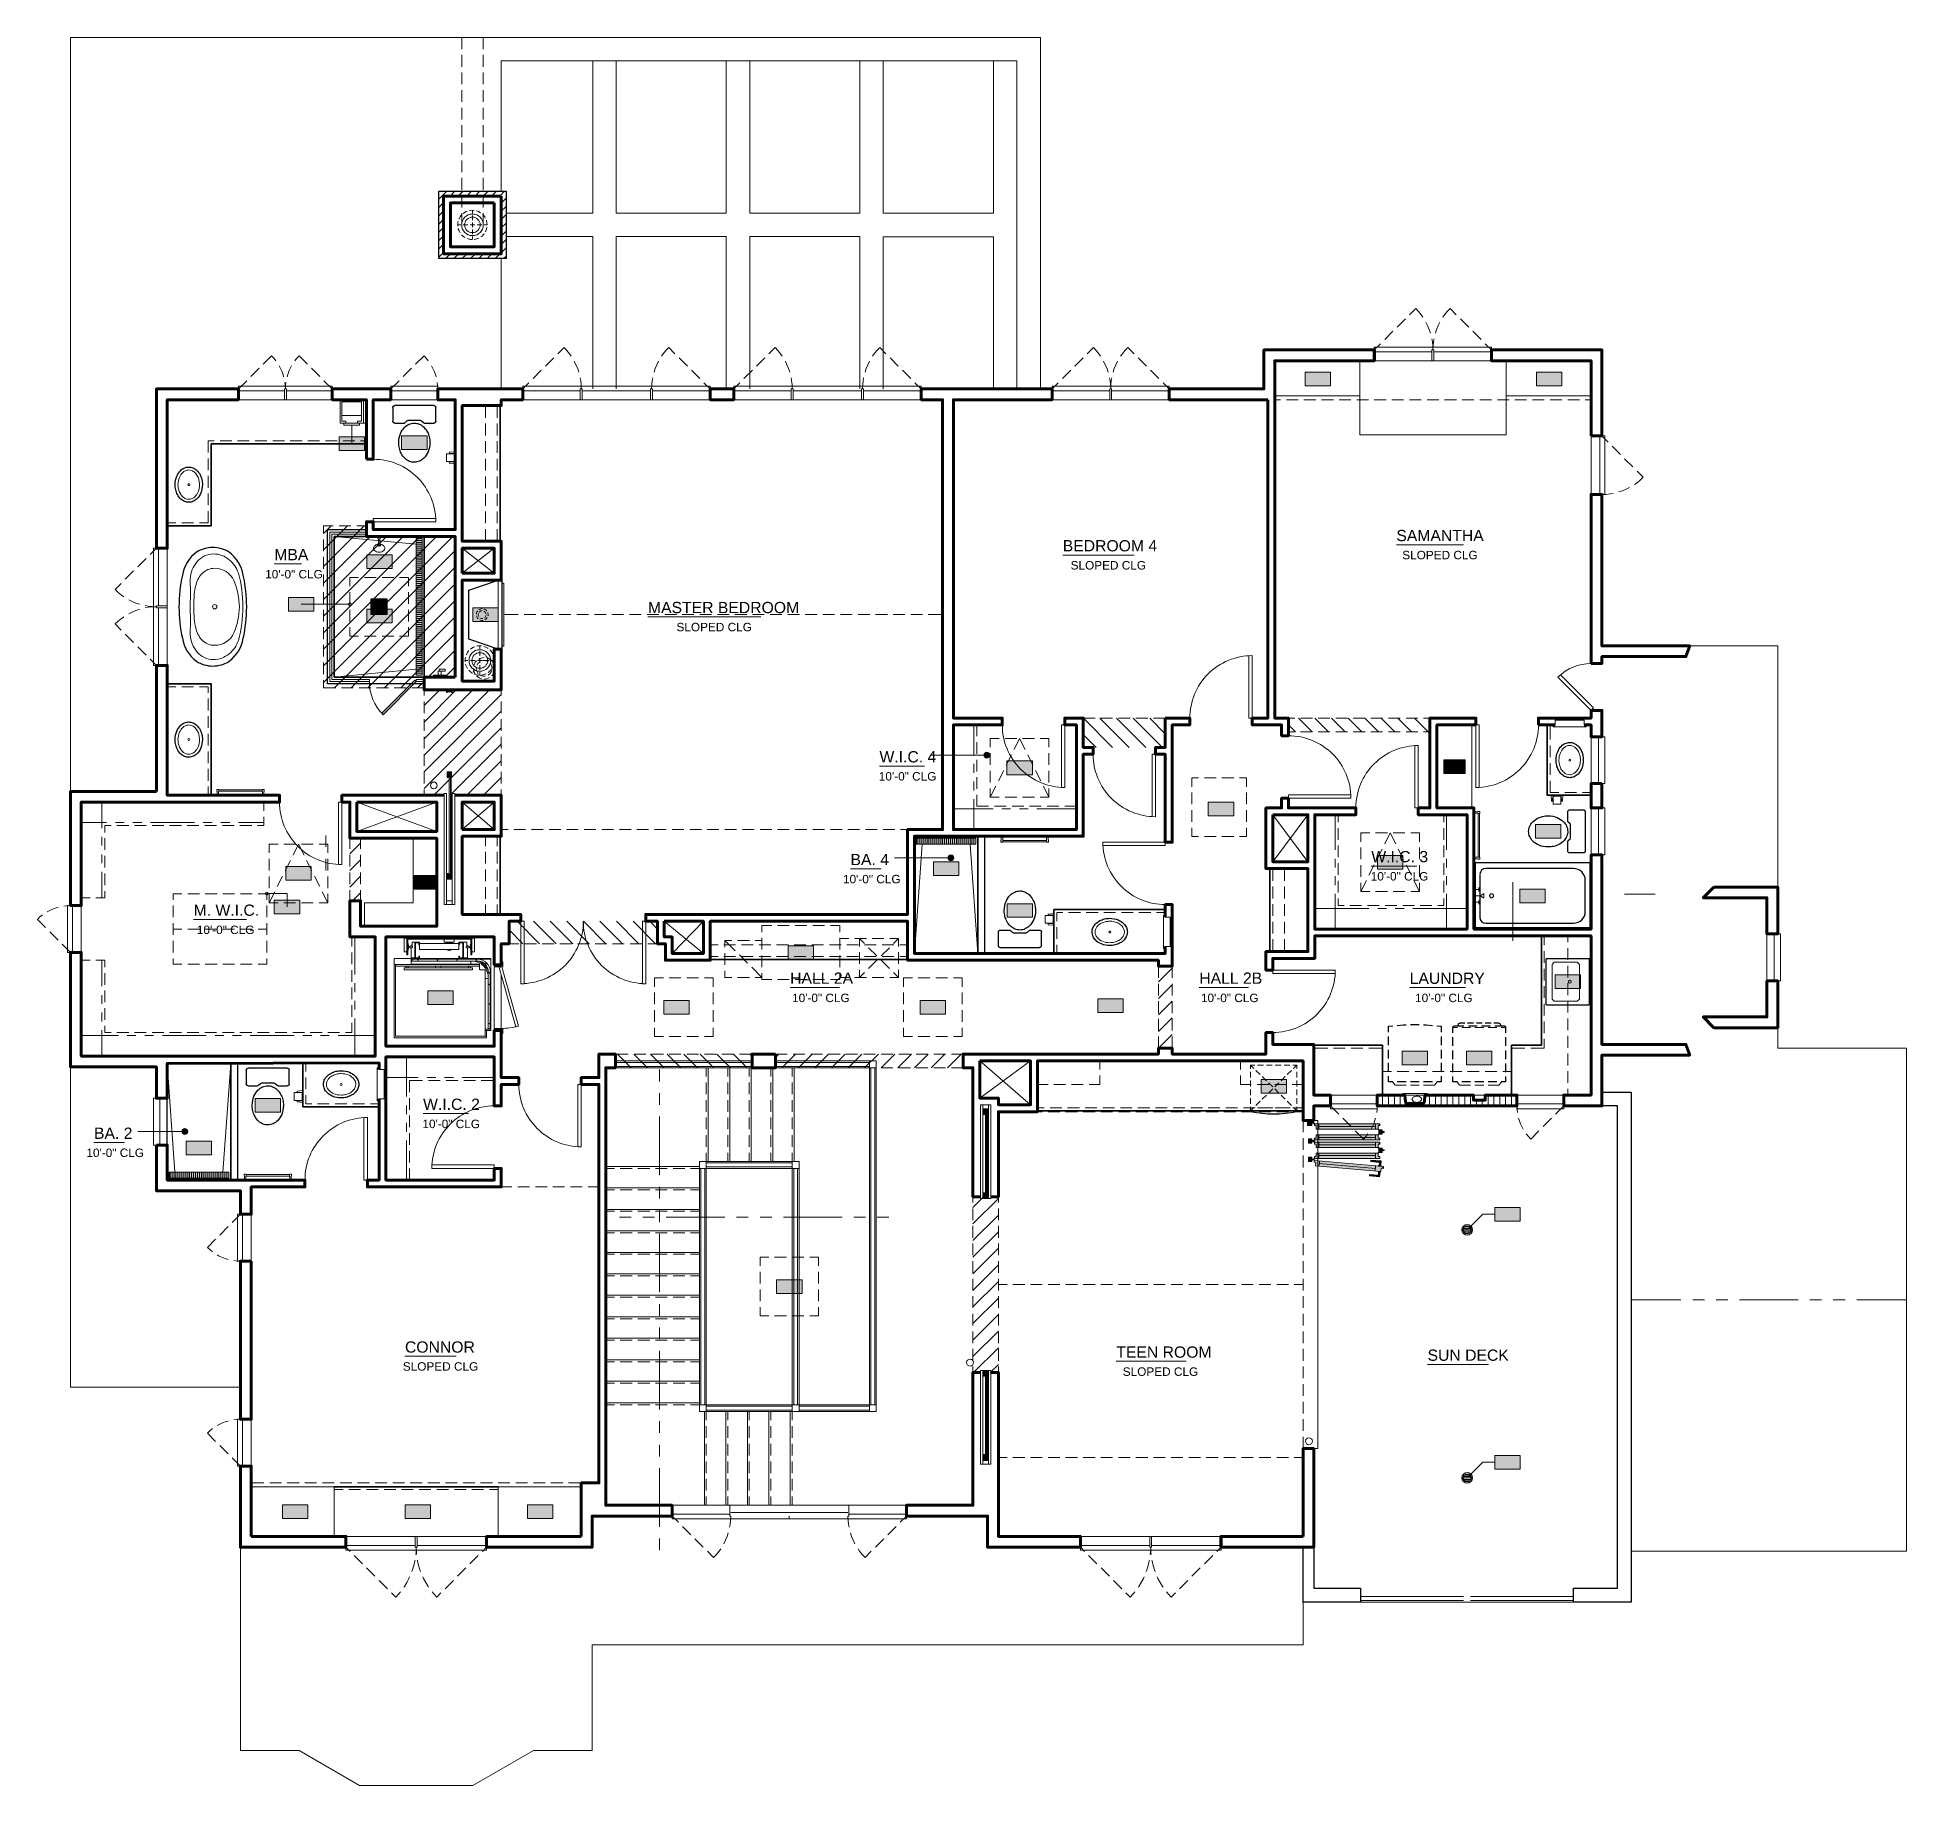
# Model space of a CAD drawing. Extents: x 6 to 1186, y -84 to 3560.
# Drawn here: x 169 to 1126, y 2665 to 3560 of the extents above; entities that cross this region are included whole.
import ezdxf

# ---------------------------------------------------------------- set-up
doc = ezdxf.new("R2010")
doc.units = 0
doc.header["$LTSCALE"] = 24
doc.header["$MEASUREMENT"] = 0
for name, color, linetype in [('GEC_BKGD', 8, 'Continuous'), ('PDF2_0', 8, 'Continuous'), ('PDF2_00-FP-A-2$A-ANNO-KEYN', 8, 'Continuous'), ('PDF2_00-FP-A-2$A-APPL', 8, 'Continuous'), ('PDF2_00-FP-A-2$A-APPL-HIDN', 8, 'Continuous'), ('PDF2_00-FP-A-2$A-APPL-MINR', 8, 'Continuous'), ('PDF2_00-FP-A-2$A-CLG-CHNG', 8, 'Continuous'), ('PDF2_00-FP-A-2$A-CLG-MISC', 8, 'Continuous'), ('PDF2_00-FP-A-2$A-CONVEY-HVY', 8, 'Continuous'), ('PDF2_00-FP-A-2$A-CONVEY-MNR', 8, 'Continuous'), ('PDF2_00-FP-A-2$A-DRWDW', 8, 'Continuous'), ('PDF2_00-FP-A-2$A-DRWDW-MINR', 8, 'Continuous'), ('PDF2_00-FP-A-2$A-DRWDW-SWING', 8, 'Continuous'), ('PDF2_00-FP-A-2$A-FLR-BELOW', 8, 'Continuous'), ('PDF2_00-FP-A-2$A-FLR-OPNG', 8, 'Continuous'), ('PDF2_00-FP-A-2$A-GUID', 8, 'Continuous'), ('PDF2_00-FP-A-2$A-MLWK', 8, 'Continuous'), ('PDF2_00-FP-A-2$A-MLWK-ABV', 8, 'Continuous'), ('PDF2_00-FP-A-2$A-MLWK-HIDN', 8, 'Continuous'), ('PDF2_00-FP-A-2$A-MLWK-MINR', 8, 'Continuous'), ('PDF2_00-FP-A-2$A-MLWK-MISC', 8, 'Continuous'), ('PDF2_00-FP-A-2$A-MLWK-SHLF-POLE', 8, 'Continuous'), ('PDF2_00-FP-A-2$A-PLMB', 8, 'Continuous'), ('PDF2_00-FP-A-2$A-PLMB-MINR', 8, 'Continuous'), ('PDF2_00-FP-A-2$A-SOFFIT', 8, 'Continuous'), ('PDF2_00-FP-A-2$A-SOFFIT-PATT', 8, 'Continuous'), ('PDF2_00-FP-A-2$A-STR-GRDRL-MINR', 8, 'Continuous'), ('PDF2_00-FP-A-2$A-STR-RISR', 8, 'Continuous'), ('PDF2_00-FP-A-2$A-VENR-HIGH', 8, 'Continuous'), ('PDF2_00-FP-A-2$A-VENR-PATT', 8, 'Continuous'), ('PDF2_00-FP-A-2$A-WALL', 8, 'Continuous'), ('PDF2_00-FP-A-2$A-WALL-HIDN', 8, 'Continuous'), ('PDF2_00-FP-A-2$A-WALL-PATT-6', 8, 'Continuous'), ('PDF2_00-FP-A-2$A-WALL-PRTHT', 8, 'Continuous'), ('PDF2_A-ANNO-RMNM', 8, 'Continuous'), ('PDF2_A-WPOT', 8, 'Continuous'), ('PDF2_Text', 8, 'Continuous')]:
    doc.layers.add(name, color=color, linetype=linetype)
doc.styles.add('PDF Arial', font='arial.ttf')

# ---------------------------------------------------------------- blocks, each defined once
blk = doc.blocks.new('210311_BorsteinRes_CDProgress - Copy1')
at = {"layer": 'PDF2_00-FP-A-2$A-ANNO-KEYN', "true_color": 0xffffff, "transparency": 33554559}
for points in [[(20.355, 19.386), (20.355, 19.24), (20.626, 19.24)], [(20.355, 19.386), (20.626, 19.24), (20.626, 19.386)], [(22.824, 19.386), (22.824, 19.24), (23.095, 19.24)], [(22.824, 19.386), (23.095, 19.24), (23.095, 19.386)], [(10.323, 18.55), (10.323, 18.696), (10.052, 18.55)], [(10.052, 18.55), (10.323, 18.696), (10.052, 18.696)], [(10.99, 18.707), (10.719, 18.707), (10.99, 18.561)], [(10.99, 18.561), (10.719, 18.707), (10.719, 18.561)], [(10.62, 17.438), (10.349, 17.438), (10.62, 17.292)], [(10.62, 17.292), (10.349, 17.438), (10.349, 17.292)], [(9.782, 16.837), (9.782, 16.983), (9.511, 16.837)], [(9.511, 16.837), (9.782, 16.983), (9.511, 16.983)], [(11.748, 16.727), (11.748, 16.873), (11.477, 16.727)], [(11.477, 16.727), (11.748, 16.873), (11.477, 16.873)], [(17.447, 15.093), (17.447, 15.239), (17.176, 15.093)], [(17.176, 15.093), (17.447, 15.239), (17.176, 15.239)], [(21.834, 15.107), (22.063, 15.107), (22.063, 15.253)], [(21.834, 15.107), (22.063, 15.253), (21.834, 15.253)], [(19.594, 14.655), (19.594, 14.801), (19.323, 14.655)], [(19.323, 14.655), (19.594, 14.801), (19.323, 14.801)], [(23.084, 14.561), (22.813, 14.561), (23.084, 14.415)], [(23.084, 14.415), (22.813, 14.561), (22.813, 14.415)], [(16.662, 14.162), (16.391, 14.162), (16.662, 14.017)], [(16.662, 14.017), (16.391, 14.162), (16.391, 14.017)], [(21.399, 14.087), (21.399, 14.232), (21.128, 14.087)], [(21.128, 14.087), (21.399, 14.232), (21.128, 14.232)], [(9.755, 13.967), (9.755, 14.113), (9.484, 13.967)], [(9.484, 13.967), (9.755, 14.113), (9.484, 14.113)], [(10.854, 13.873), (11.083, 13.873), (11.083, 14.019)], [(10.854, 13.873), (11.083, 14.019), (10.854, 14.019)], [(22.917, 13.873), (22.647, 13.873), (22.917, 13.727)], [(22.917, 13.727), (22.647, 13.873), (22.647, 13.727)], [(17.448, 13.717), (17.177, 13.717), (17.448, 13.572)], [(17.448, 13.572), (17.177, 13.717), (17.177, 13.572)], [(15.114, 13.123), (15.114, 13.269), (14.843, 13.123)], [(14.843, 13.123), (15.114, 13.269), (14.843, 13.269)], [(23.292, 12.957), (23.022, 12.957), (23.022, 12.811)], [(23.292, 12.957), (23.022, 12.811), (23.292, 12.811)], [(13.787, 12.54), (13.787, 12.686), (13.516, 12.54)], [(13.516, 12.54), (13.787, 12.686), (13.516, 12.686)], [(16.521, 12.54), (16.521, 12.686), (16.25, 12.54)], [(16.25, 12.54), (16.521, 12.686), (16.25, 12.686)], [(18.415, 12.557), (18.415, 12.703), (18.144, 12.703)], [(18.415, 12.557), (18.144, 12.703), (18.144, 12.557)], [(21.662, 11.999), (21.662, 12.145), (21.391, 11.999)], [(21.391, 11.999), (21.662, 12.145), (21.391, 12.145)], [(22.349, 11.999), (22.349, 12.145), (22.078, 11.999)], [(22.078, 11.999), (22.349, 12.145), (22.078, 12.145)], [(20.157, 11.697), (20.157, 11.842), (19.886, 11.697)], [(19.886, 11.697), (20.157, 11.842), (19.886, 11.842)], [(9.427, 11.639), (9.156, 11.639), (9.427, 11.493)], [(9.427, 11.493), (9.156, 11.639), (9.156, 11.493)], [(8.692, 11.186), (8.422, 11.186), (8.692, 11.04)], [(8.692, 11.04), (8.422, 11.186), (8.422, 11.04)], [(22.65, 10.477), (22.379, 10.477), (22.65, 10.332)], [(22.65, 10.332), (22.379, 10.477), (22.379, 10.332)], [(14.99, 9.561), (14.99, 9.707), (14.719, 9.561)], [(14.719, 9.561), (14.99, 9.707), (14.719, 9.707)], [(22.65, 7.832), (22.379, 7.832), (22.65, 7.686)], [(22.65, 7.686), (22.379, 7.832), (22.379, 7.686)], [(9.718, 7.16), (9.718, 7.306), (9.447, 7.16)], [(9.447, 7.16), (9.718, 7.306), (9.447, 7.306)], [(11.028, 7.16), (11.028, 7.306), (10.757, 7.16)], [(10.757, 7.16), (11.028, 7.306), (10.757, 7.306)], [(12.333, 7.16), (12.333, 7.306), (12.062, 7.16)], [(12.062, 7.16), (12.333, 7.306), (12.062, 7.306)]]:
    blk.add_hatch(color=7, dxfattribs=at).paths.add_polyline_path(points)
at = {"layer": 'PDF2_00-FP-A-2$A-ANNO-KEYN', "transparency": 33554559}
for points in [[(22.084, 10.238), (22.127, 10.268), (22.115, 10.281)], [(22.084, 7.593), (22.127, 7.623), (22.115, 7.635)]]:
    blk.add_hatch(color=256, dxfattribs=at).paths.add_polyline_path(points)
at = {"layer": 'PDF2_00-FP-A-2$A-DRWDW', "true_color": 0xffffff, "transparency": 33554559}
for points in [[(20.428, 11.376), (20.448, 11.376), (20.383, 11.405)], [(20.428, 11.376), (20.383, 11.405), (20.383, 11.352)], [(20.448, 11.376), (20.448, 11.405), (20.383, 11.405)], [(20.428, 11.352), (20.428, 11.376), (20.383, 11.352)], [(21.135, 11.35), (21.152, 11.369), (20.455, 11.35)], [(20.455, 11.35), (21.152, 11.369), (20.455, 11.369)], [(21.135, 11.35), (21.152, 11.35), (21.152, 11.369)], [(20.391, 11.162), (20.428, 11.19), (20.391, 11.208)], [(20.391, 11.208), (20.428, 11.19), (20.428, 11.208)], [(20.391, 11.162), (20.428, 11.181), (20.428, 11.19)], [(20.428, 11.162), (20.428, 11.181), (20.391, 11.162)], [(20.428, 11.181), (20.448, 11.181), (20.448, 11.19)], [(20.428, 11.181), (20.448, 11.19), (20.428, 11.19)], [(21.152, 11.216), (21.135, 11.216), (20.455, 11.197)], [(21.152, 11.216), (20.455, 11.197), (21.152, 11.197)], [(20.455, 11.197), (21.135, 11.216), (20.455, 11.216)], [(21.135, 11.154), (21.152, 11.174), (20.455, 11.154)], [(20.455, 11.154), (21.152, 11.174), (20.455, 11.174)], [(21.135, 11.312), (20.473, 11.35), (20.473, 11.312)], [(21.135, 11.312), (21.135, 11.35), (20.473, 11.35)], [(21.135, 11.253), (20.473, 11.253), (20.473, 11.216)], [(21.135, 11.253), (20.473, 11.216), (21.135, 11.216)], [(21.135, 11.154), (21.152, 11.154), (21.152, 11.174)], [(21.178, 11.287), (21.178, 11.306), (21.141, 11.26)], [(21.141, 11.306), (21.141, 11.26), (21.178, 11.306)], [(21.178, 11.287), (21.141, 11.26), (21.178, 11.278)], [(21.178, 11.278), (21.141, 11.26), (21.178, 11.26)], [(21.198, 11.287), (21.178, 11.287), (21.178, 11.278)], [(21.198, 11.287), (21.178, 11.278), (21.198, 11.278)], [(20.391, 10.967), (20.428, 10.994), (20.391, 11.012)], [(20.391, 11.012), (20.428, 10.994), (20.428, 11.012)], [(20.391, 10.967), (20.428, 10.985), (20.428, 10.994)], [(20.428, 10.967), (20.428, 10.985), (20.391, 10.967)], [(20.428, 10.985), (20.448, 10.985), (20.448, 10.994)], [(20.428, 10.985), (20.448, 10.994), (20.428, 10.994)], [(21.192, 10.914), (20.455, 10.978), (20.453, 10.959)], [(21.152, 11.021), (21.135, 11.021), (20.455, 11.001)], [(21.152, 11.021), (20.455, 11.001), (21.152, 11.001)], [(20.455, 11.001), (21.135, 11.021), (20.455, 11.021)], [(21.135, 11.117), (20.473, 11.154), (20.473, 11.117)], [(21.135, 11.117), (21.135, 11.154), (20.473, 11.154)], [(20.473, 11.021), (21.135, 11.021), (21.135, 11.058)], [(20.473, 11.021), (21.135, 11.058), (20.473, 11.058)], [(21.178, 11.092), (21.178, 11.11), (21.141, 11.065)], [(21.141, 11.11), (21.141, 11.065), (21.178, 11.11)], [(21.178, 11.092), (21.141, 11.065), (21.178, 11.083)], [(21.178, 11.083), (21.141, 11.065), (21.178, 11.065)], [(21.198, 11.092), (21.178, 11.092), (21.178, 11.083)], [(21.198, 11.092), (21.178, 11.083), (21.198, 11.083)], [(20.453, 10.959), (20.471, 10.957), (21.192, 10.914)], [(21.192, 10.914), (20.471, 10.957), (20.468, 10.92)], [(21.167, 10.897), (21.192, 10.914), (20.468, 10.92)], [(21.167, 10.897), (20.468, 10.92), (21.163, 10.859)], [(21.167, 10.897), (21.191, 10.894), (21.192, 10.914)]]:
    blk.add_hatch(color=7, dxfattribs=at).paths.add_polyline_path(points)
at = {"layer": 'PDF2_00-FP-A-2$A-DRWDW-MINR', "true_color": 0x989898, "transparency": 33554559}
for points in [[(11.252, 15.123), (11.206, 15.123), (11.252, 15.075)], [(11.252, 15.075), (11.206, 15.123), (11.206, 15.075)], [(11.228, 15.075), (11.206, 15.075), (11.228, 15.062)], [(11.228, 15.062), (11.206, 15.075), (11.206, 15.062)], [(11.252, 15.075), (11.249, 15.075), (11.252, 15.062)], [(11.252, 15.062), (11.249, 15.075), (11.249, 15.062)], [(11.228, 14.04), (11.206, 14.04), (11.228, 14.027)], [(11.228, 14.027), (11.206, 14.04), (11.206, 14.027)], [(11.252, 14.027), (11.206, 14.027), (11.252, 13.979)], [(11.252, 13.979), (11.206, 14.027), (11.206, 13.979)], [(11.252, 14.04), (11.249, 14.04), (11.252, 14.027)], [(11.252, 14.027), (11.249, 14.04), (11.249, 14.027)], [(16.972, 11.53), (16.925, 11.53), (16.972, 11.482)], [(16.972, 11.482), (16.925, 11.53), (16.925, 11.482)], [(16.947, 11.482), (16.925, 11.482), (16.947, 11.468)], [(16.947, 11.468), (16.925, 11.482), (16.925, 11.468)], [(16.972, 11.482), (16.968, 11.482), (16.972, 11.468)], [(16.972, 11.468), (16.968, 11.482), (16.968, 11.468)], [(16.947, 10.633), (16.925, 10.633), (16.947, 10.619)], [(16.947, 10.619), (16.925, 10.633), (16.925, 10.619)], [(16.972, 10.619), (16.925, 10.619), (16.972, 10.572)], [(16.972, 10.572), (16.925, 10.619), (16.925, 10.572)], [(16.972, 10.633), (16.968, 10.633), (16.972, 10.619)], [(16.972, 10.619), (16.968, 10.633), (16.968, 10.619)], [(16.972, 8.738), (16.925, 8.738), (16.972, 8.69)], [(16.972, 8.69), (16.925, 8.738), (16.925, 8.69)], [(16.947, 8.69), (16.925, 8.69), (16.947, 8.677)], [(16.947, 8.677), (16.925, 8.69), (16.925, 8.677)], [(16.972, 8.69), (16.968, 8.69), (16.972, 8.677)], [(16.972, 8.677), (16.968, 8.69), (16.968, 8.677)], [(16.947, 7.841), (16.925, 7.841), (16.947, 7.827)], [(16.947, 7.827), (16.925, 7.841), (16.925, 7.827)], [(16.972, 7.827), (16.925, 7.827), (16.972, 7.78)], [(16.972, 7.78), (16.925, 7.827), (16.925, 7.78)], [(16.972, 7.841), (16.968, 7.841), (16.972, 7.827)], [(16.972, 7.827), (16.968, 7.841), (16.968, 7.827)]]:
    blk.add_hatch(color=252, dxfattribs=at).paths.add_polyline_path(points)
at = {"layer": 'PDF2_00-FP-A-2$A-DRWDW-MINR', "true_color": 0xffffff, "transparency": 33554559}
for points in [[(21.166, 10.973), (21.057, 10.982), (21.056, 10.967)], [(21.149, 10.958), (21.166, 10.973), (21.056, 10.967)], [(21.162, 10.925), (21.166, 10.973), (21.149, 10.958)], [(21.043, 10.829), (21.042, 10.813), (21.137, 10.821)], [(21.137, 10.821), (21.043, 10.829), (21.042, 10.813)], [(21.137, 10.821), (21.042, 10.813), (21.151, 10.804)], [(21.135, 10.862), (21.134, 10.854), (21.161, 10.852)], [(21.135, 10.862), (21.161, 10.852), (21.161, 10.859)], [(21.155, 10.852), (21.14, 10.853), (21.137, 10.821)], [(21.155, 10.852), (21.137, 10.821), (21.151, 10.804)], [(21.141, 10.927), (21.14, 10.918), (21.167, 10.924)], [(21.167, 10.924), (21.14, 10.918), (21.166, 10.917)], [(21.162, 10.925), (21.149, 10.958), (21.146, 10.926)]]:
    blk.add_hatch(color=7, dxfattribs=at).paths.add_polyline_path(points)
at = {"layer": 'PDF2_00-FP-A-2$A-PLMB', "true_color": 0xffffff, "transparency": 33554559}
for points in [[(10.396, 16.8), (10.562, 16.8), (10.562, 16.967)], [(10.396, 16.8), (10.562, 16.967), (10.396, 16.967)]]:
    blk.add_hatch(color=7, dxfattribs=at).paths.add_polyline_path(points)
at = {"layer": 'PDF2_00-FP-A-2$A-PLMB-MINR', "true_color": 0xffffff, "transparency": 33554559}
for points in [[(10.938, 17.613), (10.875, 17.613), (10.938, 16.154)], [(10.938, 16.154), (10.875, 17.613), (10.875, 16.154)], [(10.507, 15.748), (10.875, 16.087), (10.861, 16.102)], [(10.522, 15.733), (10.875, 16.087), (10.507, 15.748)], [(16.208, 14.415), (16.208, 14.352), (16.844, 14.415)], [(16.844, 14.415), (16.208, 14.352), (16.844, 14.352)], [(8.24, 10.852), (8.24, 10.79), (8.875, 10.79)], [(8.24, 10.852), (8.875, 10.79), (8.875, 10.852)]]:
    blk.add_hatch(color=7, dxfattribs=at).paths.add_polyline_path(points)
at = {"layer": 'PDF2_A-ANNO-RMNM', "transparency": 33554559}
for points in [[(16.992, 15.307), (16.931, 15.31), (16.93, 15.307)], [(16.992, 15.307), (16.93, 15.307), (16.992, 15.304)], [(16.992, 15.304), (16.93, 15.307), (16.93, 15.304)], [(16.992, 15.304), (16.93, 15.304), (16.993, 15.302)], [(16.993, 15.302), (16.93, 15.304), (16.93, 15.302)], [(16.993, 15.302), (16.93, 15.302), (16.992, 15.298)], [(16.992, 15.298), (16.93, 15.302), (16.93, 15.298)], [(16.992, 15.298), (16.93, 15.298), (16.992, 15.295)], [(16.992, 15.295), (16.93, 15.298), (16.93, 15.295)], [(16.992, 15.295), (16.93, 15.295), (16.991, 15.293)], [(16.991, 15.293), (16.93, 15.295), (16.931, 15.293)], [(16.991, 15.31), (16.932, 15.312), (16.931, 15.31)], [(16.991, 15.31), (16.931, 15.31), (16.992, 15.307)], [(16.991, 15.293), (16.931, 15.293), (16.99, 15.29)], [(16.99, 15.29), (16.931, 15.293), (16.932, 15.29)], [(16.99, 15.312), (16.933, 15.316), (16.932, 15.312)], [(16.99, 15.312), (16.932, 15.312), (16.991, 15.31)], [(16.99, 15.29), (16.932, 15.29), (16.988, 15.287)], [(16.988, 15.287), (16.932, 15.29), (16.933, 15.287)], [(16.988, 15.316), (16.935, 15.318), (16.933, 15.316)], [(16.988, 15.316), (16.933, 15.316), (16.99, 15.312)], [(16.988, 15.287), (16.933, 15.287), (16.987, 15.284)], [(16.987, 15.284), (16.933, 15.287), (16.935, 15.284)], [(16.987, 15.318), (16.937, 15.321), (16.935, 15.318)], [(16.987, 15.318), (16.935, 15.318), (16.988, 15.316)], [(16.987, 15.284), (16.935, 15.284), (16.985, 15.282)], [(16.985, 15.282), (16.935, 15.284), (16.937, 15.282)], [(16.985, 15.321), (16.938, 15.322), (16.937, 15.321)], [(16.985, 15.321), (16.937, 15.321), (16.987, 15.318)], [(16.985, 15.282), (16.937, 15.282), (16.983, 15.28)], [(16.983, 15.28), (16.937, 15.282), (16.938, 15.28)], [(16.983, 15.322), (16.94, 15.325), (16.938, 15.322)], [(16.983, 15.322), (16.938, 15.322), (16.985, 15.321)], [(16.983, 15.28), (16.938, 15.28), (16.981, 15.277)], [(16.981, 15.277), (16.938, 15.28), (16.94, 15.277)], [(16.981, 15.325), (16.943, 15.327), (16.94, 15.325)], [(16.981, 15.325), (16.94, 15.325), (16.983, 15.322)], [(16.981, 15.277), (16.94, 15.277), (16.979, 15.276)], [(16.979, 15.276), (16.94, 15.277), (16.943, 15.276)], [(16.979, 15.327), (16.945, 15.328), (16.943, 15.327)], [(16.979, 15.327), (16.943, 15.327), (16.981, 15.325)], [(16.979, 15.276), (16.943, 15.276), (16.976, 15.274)], [(16.976, 15.274), (16.943, 15.276), (16.945, 15.274)], [(16.976, 15.328), (16.948, 15.33), (16.945, 15.328)], [(16.976, 15.328), (16.945, 15.328), (16.979, 15.327)], [(16.976, 15.274), (16.945, 15.274), (16.974, 15.273)], [(16.974, 15.273), (16.945, 15.274), (16.948, 15.273)], [(16.974, 15.33), (16.951, 15.331), (16.948, 15.33)], [(16.974, 15.33), (16.948, 15.33), (16.976, 15.328)], [(16.974, 15.273), (16.948, 15.273), (16.971, 15.272)], [(16.971, 15.272), (16.948, 15.273), (16.951, 15.272)], [(16.971, 15.331), (16.954, 15.332), (16.951, 15.331)], [(16.971, 15.331), (16.951, 15.331), (16.974, 15.33)], [(16.971, 15.272), (16.951, 15.272), (16.968, 15.271)], [(16.968, 15.271), (16.951, 15.272), (16.954, 15.271)], [(16.968, 15.332), (16.957, 15.332), (16.954, 15.332)], [(16.968, 15.332), (16.954, 15.332), (16.971, 15.331)], [(16.954, 15.271), (16.957, 15.27), (16.964, 15.27)], [(16.968, 15.271), (16.954, 15.271), (16.964, 15.27)], [(16.964, 15.332), (16.957, 15.332), (16.968, 15.332)], [(16.607, 14.214), (16.549, 14.217), (16.547, 14.214)], [(16.607, 14.214), (16.547, 14.214), (16.608, 14.212)], [(16.608, 14.212), (16.547, 14.214), (16.547, 14.212)], [(16.608, 14.212), (16.547, 14.212), (16.609, 14.208)], [(16.609, 14.208), (16.547, 14.212), (16.547, 14.208)], [(16.609, 14.208), (16.547, 14.208), (16.609, 14.206)], [(16.609, 14.206), (16.547, 14.208), (16.547, 14.206)], [(16.609, 14.206), (16.547, 14.206), (16.609, 14.203)], [(16.609, 14.203), (16.547, 14.206), (16.547, 14.203)], [(16.609, 14.203), (16.547, 14.203), (16.608, 14.199)], [(16.608, 14.199), (16.547, 14.203), (16.547, 14.199)], [(16.608, 14.199), (16.547, 14.199), (16.607, 14.197)], [(16.607, 14.197), (16.547, 14.199), (16.547, 14.197)], [(16.607, 14.197), (16.547, 14.197), (16.607, 14.194)], [(16.607, 14.194), (16.547, 14.197), (16.549, 14.194)], [(16.607, 14.217), (16.55, 14.22), (16.549, 14.217)], [(16.607, 14.217), (16.549, 14.217), (16.607, 14.214)], [(16.607, 14.194), (16.549, 14.194), (16.606, 14.191)], [(16.606, 14.191), (16.549, 14.194), (16.55, 14.191)], [(16.606, 14.22), (16.552, 14.223), (16.55, 14.22)], [(16.606, 14.22), (16.55, 14.22), (16.607, 14.217)], [(16.606, 14.191), (16.55, 14.191), (16.604, 14.188)], [(16.604, 14.188), (16.55, 14.191), (16.552, 14.188)], [(16.604, 14.223), (16.553, 14.225), (16.552, 14.223)], [(16.604, 14.223), (16.552, 14.223), (16.606, 14.22)], [(16.604, 14.188), (16.552, 14.188), (16.602, 14.186)], [(16.602, 14.186), (16.552, 14.188), (16.553, 14.186)], [(16.602, 14.225), (16.556, 14.227), (16.553, 14.225)], [(16.602, 14.225), (16.553, 14.225), (16.604, 14.223)], [(16.602, 14.186), (16.553, 14.186), (16.601, 14.184)], [(16.601, 14.184), (16.553, 14.186), (16.556, 14.184)], [(16.601, 14.227), (16.558, 14.229), (16.556, 14.227)], [(16.601, 14.227), (16.556, 14.227), (16.602, 14.225)], [(16.601, 14.184), (16.556, 14.184), (16.598, 14.182)], [(16.598, 14.182), (16.556, 14.184), (16.558, 14.182)], [(16.598, 14.229), (16.56, 14.231), (16.558, 14.229)], [(16.598, 14.229), (16.558, 14.229), (16.601, 14.227)], [(16.598, 14.182), (16.558, 14.182), (16.596, 14.18)], [(16.596, 14.18), (16.558, 14.182), (16.56, 14.18)], [(16.596, 14.231), (16.562, 14.232), (16.56, 14.231)], [(16.596, 14.231), (16.56, 14.231), (16.598, 14.229)], [(16.596, 14.18), (16.56, 14.18), (16.593, 14.178)], [(16.593, 14.178), (16.56, 14.18), (16.562, 14.178)], [(16.593, 14.232), (16.565, 14.234), (16.562, 14.232)], [(16.593, 14.232), (16.562, 14.232), (16.596, 14.231)], [(16.593, 14.178), (16.562, 14.178), (16.591, 14.177)], [(16.591, 14.177), (16.562, 14.178), (16.565, 14.177)], [(16.591, 14.234), (16.567, 14.235), (16.565, 14.234)], [(16.591, 14.234), (16.565, 14.234), (16.593, 14.232)], [(16.591, 14.177), (16.565, 14.177), (16.587, 14.176)], [(16.587, 14.176), (16.565, 14.177), (16.567, 14.176)], [(16.587, 14.235), (16.571, 14.236), (16.567, 14.235)], [(16.587, 14.235), (16.567, 14.235), (16.591, 14.234)], [(16.587, 14.176), (16.567, 14.176), (16.585, 14.175)], [(16.585, 14.175), (16.567, 14.176), (16.571, 14.175)], [(16.585, 14.236), (16.573, 14.237), (16.571, 14.236)], [(16.585, 14.236), (16.571, 14.236), (16.587, 14.235)], [(16.571, 14.175), (16.573, 14.174), (16.582, 14.174)], [(16.585, 14.175), (16.571, 14.175), (16.582, 14.174)], [(16.582, 14.237), (16.573, 14.237), (16.585, 14.236)], [(8.438, 11.293), (8.377, 11.295), (8.376, 11.293)], [(8.438, 11.293), (8.376, 11.293), (8.438, 11.289)], [(8.438, 11.289), (8.376, 11.293), (8.376, 11.289)], [(8.438, 11.289), (8.376, 11.289), (8.438, 11.287)], [(8.438, 11.287), (8.376, 11.289), (8.376, 11.287)], [(8.438, 11.287), (8.376, 11.287), (8.438, 11.283)], [(8.438, 11.283), (8.376, 11.287), (8.376, 11.283)], [(8.438, 11.283), (8.376, 11.283), (8.438, 11.281)], [(8.438, 11.281), (8.376, 11.283), (8.376, 11.281)], [(8.438, 11.281), (8.376, 11.281), (8.437, 11.277)], [(8.437, 11.277), (8.376, 11.281), (8.377, 11.277)], [(8.436, 11.298), (8.379, 11.301), (8.377, 11.298)], [(8.436, 11.298), (8.377, 11.298), (8.437, 11.295)], [(8.437, 11.295), (8.377, 11.298), (8.377, 11.295)], [(8.437, 11.295), (8.377, 11.295), (8.438, 11.293)], [(8.437, 11.277), (8.377, 11.277), (8.436, 11.275)], [(8.436, 11.275), (8.377, 11.277), (8.377, 11.275)], [(8.436, 11.275), (8.377, 11.275), (8.434, 11.273)], [(8.434, 11.273), (8.377, 11.275), (8.379, 11.273)], [(8.434, 11.301), (8.381, 11.303), (8.379, 11.301)], [(8.434, 11.301), (8.379, 11.301), (8.436, 11.298)], [(8.434, 11.273), (8.379, 11.273), (8.433, 11.27)], [(8.433, 11.27), (8.379, 11.273), (8.381, 11.27)], [(8.433, 11.303), (8.382, 11.306), (8.381, 11.303)], [(8.433, 11.303), (8.381, 11.303), (8.434, 11.301)], [(8.433, 11.27), (8.381, 11.27), (8.431, 11.268)], [(8.431, 11.268), (8.381, 11.27), (8.382, 11.268)], [(8.431, 11.306), (8.384, 11.308), (8.382, 11.306)], [(8.431, 11.306), (8.382, 11.306), (8.433, 11.303)], [(8.431, 11.268), (8.382, 11.268), (8.429, 11.265)], [(8.429, 11.265), (8.382, 11.268), (8.384, 11.265)], [(8.429, 11.308), (8.386, 11.31), (8.384, 11.308)], [(8.429, 11.308), (8.384, 11.308), (8.431, 11.306)], [(8.429, 11.265), (8.384, 11.265), (8.427, 11.263)], [(8.427, 11.263), (8.384, 11.265), (8.386, 11.263)], [(8.427, 11.31), (8.388, 11.312), (8.386, 11.31)], [(8.427, 11.31), (8.386, 11.31), (8.429, 11.308)], [(8.427, 11.263), (8.386, 11.263), (8.425, 11.261)], [(8.425, 11.261), (8.386, 11.263), (8.388, 11.261)], [(8.425, 11.312), (8.391, 11.313), (8.388, 11.312)], [(8.425, 11.312), (8.388, 11.312), (8.427, 11.31)], [(8.425, 11.261), (8.388, 11.261), (8.422, 11.259)], [(8.422, 11.259), (8.388, 11.261), (8.391, 11.259)], [(8.422, 11.313), (8.394, 11.315), (8.391, 11.313)], [(8.422, 11.313), (8.391, 11.313), (8.425, 11.312)], [(8.422, 11.259), (8.391, 11.259), (8.419, 11.258)], [(8.419, 11.258), (8.391, 11.259), (8.394, 11.258)], [(8.419, 11.315), (8.397, 11.316), (8.394, 11.315)], [(8.419, 11.315), (8.394, 11.315), (8.422, 11.313)], [(8.419, 11.258), (8.394, 11.258), (8.417, 11.257)], [(8.417, 11.257), (8.394, 11.258), (8.397, 11.257)], [(8.417, 11.316), (8.4, 11.317), (8.397, 11.316)], [(8.417, 11.316), (8.397, 11.316), (8.419, 11.315)], [(8.417, 11.257), (8.397, 11.257), (8.414, 11.256)], [(8.414, 11.256), (8.397, 11.257), (8.4, 11.256)], [(8.414, 11.317), (8.403, 11.318), (8.4, 11.317)], [(8.414, 11.317), (8.4, 11.317), (8.417, 11.316)], [(8.41, 11.318), (8.403, 11.318), (8.414, 11.317)], [(8.41, 11.256), (8.403, 11.256), (8.408, 11.255)]]:
    blk.add_hatch(color=256, dxfattribs=at).paths.add_polyline_path(points)
at = {"layer": 'PDF2_A-WPOT', "true_color": 0xffffff, "transparency": 33554559}
for points in [[(10.349, 16.86), (10.349, 16.714), (10.62, 16.86)], [(10.62, 16.86), (10.349, 16.714), (10.62, 16.714)], [(9.361, 13.756), (9.361, 13.61), (9.632, 13.756)], [(9.632, 13.756), (9.361, 13.61), (9.632, 13.61)], [(10.998, 12.787), (10.998, 12.641), (11.269, 12.787)], [(11.269, 12.787), (10.998, 12.641), (11.269, 12.641)]]:
    blk.add_hatch(color=7, dxfattribs=at).paths.add_polyline_path(points)
at = {"layer": 'PDF2_0', "lineweight": 25}
for points in [[(10.625, 19.008), (10.625, 18.863)], [(11.062, 19.029), (10.646, 19.029)], [(11.083, 18.863), (11.083, 19.008)], [(10.646, 18.842), (10.742, 18.842)], [(10.967, 18.842), (11.062, 18.842)], [(23.157, 14.601), (23.157, 14.696)], [(23.178, 14.717), (23.323, 14.717)], [(23.344, 14.696), (23.344, 14.279)], [(23.157, 14.279), (23.157, 14.375)], [(23.323, 14.258), (23.178, 14.258)], [(22.219, 14.03), (22.219, 13.572)], [(23.219, 14.092), (22.282, 14.092)], [(17.084, 13.269), (17.084, 13.415)], [(17.248, 13.405), (17.378, 13.405)], [(17.542, 13.415), (17.542, 13.269)], [(17.522, 13.248), (17.105, 13.248)], [(21.245, 12.348), (21.245, 12.41), (21.292, 12.415)], [(21.339, 12.419), (21.406, 12.424), (21.433, 12.425)], [(21.48, 12.427), (21.573, 12.427)], [(21.62, 12.425), (21.647, 12.424), (21.714, 12.419)], [(21.761, 12.415), (21.808, 12.41), (21.808, 12.348)], [(21.933, 12.341), (21.933, 12.397), (21.934, 12.403), (21.935, 12.406), (21.938, 12.408), (21.939, 12.411), (21.942, 12.412), (21.945, 12.414), (21.948, 12.415), (22.05, 12.415)], [(21.987, 12.415), (21.987, 12.421), (21.988, 12.426), (21.991, 12.431), (21.993, 12.435), (21.997, 12.439), (22.002, 12.443), (22.007, 12.444), (22.012, 12.446), (22.017, 12.447), (22.058, 12.447)], [(22.089, 12.447), (22.152, 12.447)], [(22.097, 12.415), (22.191, 12.415)], [(22.183, 12.447), (22.245, 12.447)], [(22.238, 12.415), (22.332, 12.415)], [(22.277, 12.447), (22.339, 12.447)], [(22.37, 12.447), (22.411, 12.447), (22.416, 12.446), (22.422, 12.444), (22.427, 12.443), (22.431, 12.439), (22.435, 12.435), (22.438, 12.431), (22.44, 12.426), (22.442, 12.421), (22.442, 12.415)], [(22.378, 12.415), (22.48, 12.415), (22.483, 12.414), (22.487, 12.412), (22.489, 12.411), (22.491, 12.408), (22.493, 12.406), (22.494, 12.403), (22.495, 12.4), (22.495, 12.341)], [(21.245, 12.207), (21.245, 12.301)], [(21.808, 12.301), (21.808, 12.207)], [(21.933, 12.2), (21.933, 12.294)], [(22.495, 12.294), (22.495, 12.2)], [(21.245, 12.066), (21.245, 12.16)], [(21.245, 11.926), (21.245, 12.019)], [(21.808, 12.16), (21.808, 12.066)], [(21.808, 12.019), (21.808, 11.926)], [(21.933, 12.059), (21.933, 12.153)], [(21.933, 11.919), (21.933, 12.012)], [(22.495, 12.153), (22.495, 12.059)], [(22.495, 12.012), (22.495, 11.919)], [(9.062, 11.941), (9.062, 11.795)], [(9.5, 11.962), (9.083, 11.962)], [(9.083, 11.774), (9.179, 11.774)], [(9.193, 11.781), (9.213, 11.799)], [(9.404, 11.774), (9.5, 11.774)], [(9.521, 11.795), (9.521, 11.941)], [(21.292, 11.816), (21.245, 11.816), (21.245, 11.878)], [(21.433, 11.816), (21.339, 11.816)], [(21.573, 11.816), (21.48, 11.816)], [(21.714, 11.816), (21.62, 11.816)], [(21.808, 11.878), (21.808, 11.816), (21.761, 11.816)], [(21.98, 11.816), (21.933, 11.816), (21.933, 11.873)], [(22.12, 11.816), (22.027, 11.816)], [(22.261, 11.816), (22.167, 11.816)], [(22.402, 11.816), (22.308, 11.816)], [(22.495, 11.873), (22.495, 11.816), (22.448, 11.816)]]:
    blk.add_lwpolyline(points, dxfattribs=at)
for points in [[(10.742, 18.842, 0.193294), (10.757, 18.848), (10.775, 18.867, -0.193294), (10.79, 18.873), (10.918, 18.873, -0.193294), (10.933, 18.867), (10.953, 18.848, 0.193294), (10.968, 18.842)], [(23.182, 14.567), (23.163, 14.586, -0.193294), (23.157, 14.601)], [(23.182, 14.409, 0.193294), (23.188, 14.423), (23.188, 14.552, 0.193294), (23.182, 14.568)], [(23.157, 14.375, -0.193294), (23.163, 14.39), (23.182, 14.409)], [(22.22, 13.572, 0.414188), (22.282, 13.509), (23.22, 13.509, 0.414207), (23.344, 13.634), (23.344, 13.967, 0.414207), (23.22, 14.093)], [(17.105, 13.436), (17.2, 13.436, -0.19332), (17.215, 13.43), (17.234, 13.411)], [(17.392, 13.411), (17.411, 13.43, -0.19332), (17.426, 13.436), (17.522, 13.436)], [(9.213, 11.8, -0.193294), (9.227, 11.806), (9.356, 11.806, -0.193294), (9.371, 11.8)], [(9.371, 11.799), (9.39, 11.781, 0.193294), (9.405, 11.775)]]:
    blk.add_lwpolyline(points, format="xyb", dxfattribs=at)
at = {"layer": 'PDF2_0', "lineweight": 9}
for points in [[(11.282, 18.433), (11.198, 18.433), (11.198, 18.516), (11.282, 18.516)], [(11.292, 18.518), (11.229, 18.522), (11.229, 18.532), (11.292, 18.537)], [(11.292, 18.412), (11.229, 18.417), (11.229, 18.427), (11.292, 18.43)], [(8.75, 14.873), (8.75, 14.915), (8.748, 14.915), (8.748, 14.936), (8.768, 14.936), (8.768, 14.915), (8.766, 14.915), (8.766, 14.873)], [(9.234, 14.873), (9.234, 14.915), (9.232, 14.915), (9.232, 14.936), (9.252, 14.936), (9.252, 14.915), (9.25, 14.915), (9.25, 14.873)], [(22.998, 14.873), (22.996, 14.811), (22.985, 14.811), (22.98, 14.873)], [(23.084, 14.863), (23.084, 14.779), (23.001, 14.779), (23.001, 14.863)], [(23.105, 14.873), (23.101, 14.811), (23.091, 14.811), (23.087, 14.873)], [(22.157, 14.696), (22.198, 14.696), (22.198, 14.699), (22.219, 14.699), (22.219, 14.678), (22.198, 14.678), (22.198, 14.681), (22.157, 14.681)], [(17.131, 14.436), (17.131, 14.394), (17.133, 14.394), (17.133, 14.373), (17.112, 14.373), (17.112, 14.394), (17.115, 14.394), (17.115, 14.436)], [(17.615, 14.436), (17.615, 14.394), (17.618, 14.394), (17.618, 14.373), (17.597, 14.373), (17.597, 14.394), (17.599, 14.394), (17.599, 14.436)], [(22.157, 14.212), (22.198, 14.212), (22.198, 14.214), (22.219, 14.214), (22.219, 14.193), (22.198, 14.193), (22.198, 14.197), (22.157, 14.197)], [(17.667, 13.509), (17.584, 13.509), (17.584, 13.592), (17.667, 13.592)], [(17.677, 13.595), (17.615, 13.598), (17.615, 13.607), (17.677, 13.613)], [(17.677, 13.488), (17.615, 13.492), (17.615, 13.502), (17.677, 13.506)], [(9.657, 11.618), (9.573, 11.618), (9.573, 11.702), (9.657, 11.702)], [(9.667, 11.704), (9.604, 11.708), (9.604, 11.718), (9.667, 11.723)], [(9.667, 11.598), (9.604, 11.602), (9.604, 11.612), (9.667, 11.616)], [(21.397, 11.676), (21.397, 11.693), (21.657, 11.693), (21.657, 11.676)], [(9.042, 10.768), (9.042, 10.81), (9.039, 10.81), (9.039, 10.831), (9.06, 10.831), (9.06, 10.81), (9.058, 10.81), (9.058, 10.768)], [(9.526, 10.768), (9.526, 10.81), (9.523, 10.81), (9.523, 10.831), (9.544, 10.831), (9.544, 10.81), (9.542, 10.81), (9.542, 10.768)]]:
    blk.add_lwpolyline(points, close=True, dxfattribs=at)
for points in [[(11.235, 18.522), (11.235, 18.516)], [(11.235, 18.427), (11.235, 18.433)], [(11.245, 18.522), (11.245, 18.516)], [(11.245, 18.428), (11.245, 18.433)], [(10.467, 17.609), (10.466, 17.622), (10.493, 17.622), (10.491, 17.609)], [(10.471, 17.555), (10.471, 17.608)], [(10.489, 17.543), (10.489, 17.552)], [(16.998, 15.385), (16.998, 15.479), (17.093, 15.479)], [(17.155, 15.479), (17.28, 15.479)], [(17.253, 15.362), (17.311, 15.479), (17.369, 15.362)], [(17.343, 15.479), (17.468, 15.479)], [(17.53, 15.479), (17.623, 15.479), (17.623, 15.385)], [(16.998, 15.197), (16.998, 15.322)], [(17.225, 15.306), (17.168, 15.194)], [(17.453, 15.194), (17.397, 15.306)], [(17.623, 15.322), (17.623, 15.197)], [(16.998, 15.01), (16.998, 15.135)], [(17.057, 14.971), (16.998, 14.854)], [(17.141, 15.138), (17.085, 15.027)], [(17.537, 15.027), (17.481, 15.138)], [(17.623, 14.854), (17.565, 14.971)], [(17.623, 15.135), (17.623, 15.01)], [(8.768, 14.933), (9.232, 14.933)], [(8.768, 14.917), (9.232, 14.917)], [(17.093, 14.854), (16.998, 14.854), (16.998, 14.947)], [(17.28, 14.854), (17.155, 14.854)], [(17.468, 14.854), (17.343, 14.854)], [(17.623, 14.947), (17.623, 14.854), (17.53, 14.854)], [(22.996, 14.827), (23.001, 14.827)], [(22.996, 14.816), (23.001, 14.816)], [(23.089, 14.827), (23.084, 14.827)], [(23.09, 14.816), (23.084, 14.816)], [(22.201, 14.214), (22.201, 14.678)], [(22.217, 14.214), (22.217, 14.678)], [(17.133, 14.392), (17.597, 14.392)], [(17.133, 14.376), (17.597, 14.376)], [(20.952, 14.378), (20.952, 14.473), (21.045, 14.473)], [(21.108, 14.473), (21.233, 14.473)], [(21.205, 14.356), (21.264, 14.473), (21.323, 14.356)], [(21.295, 14.473), (21.42, 14.473)], [(21.483, 14.473), (21.577, 14.473), (21.577, 14.378)], [(9.308, 14.258), (9.308, 14.352), (9.401, 14.352)], [(9.308, 14.071), (9.308, 14.196)], [(9.463, 14.352), (9.588, 14.352)], [(9.533, 14.179), (9.477, 14.068)], [(9.561, 14.235), (9.62, 14.352), (9.678, 14.235)], [(9.651, 14.352), (9.776, 14.352)], [(9.762, 14.068), (9.706, 14.179)], [(9.838, 14.352), (9.933, 14.352), (9.933, 14.258)], [(9.933, 14.196), (9.933, 14.071)], [(20.952, 14.191), (20.952, 14.316)], [(21.178, 14.299), (21.122, 14.188)], [(21.406, 14.188), (21.35, 14.299)], [(21.577, 14.316), (21.577, 14.191)], [(9.308, 13.883), (9.308, 14.008)], [(9.449, 14.012), (9.393, 13.9)], [(9.846, 13.9), (9.79, 14.012)], [(9.933, 14.008), (9.933, 13.883)], [(20.952, 14.003), (20.952, 14.128)], [(21.01, 13.964), (20.952, 13.847)], [(21.093, 14.132), (21.037, 14.02)], [(21.49, 14.02), (21.434, 14.132)], [(21.577, 13.847), (21.517, 13.964)], [(21.577, 14.128), (21.577, 14.003)], [(9.282, 13.824), (9.497, 13.824), (9.497, 13.683)], [(9.366, 13.844), (9.308, 13.727)], [(9.401, 13.727), (9.308, 13.727), (9.308, 13.821)], [(9.933, 13.821), (9.933, 13.727), (9.838, 13.727)], [(9.933, 13.727), (9.873, 13.844)], [(21.045, 13.847), (20.952, 13.847), (20.952, 13.941)], [(21.233, 13.847), (21.108, 13.847)], [(21.42, 13.847), (21.295, 13.847)], [(21.577, 13.941), (21.577, 13.847), (21.483, 13.847)], [(22.226, 13.868), (22.157, 13.868)], [(22.227, 13.801), (22.261, 13.825), (22.261, 13.776), (22.227, 13.801), (22.157, 13.801)], [(22.209, 13.848), (22.209, 13.889)], [(9.588, 13.727), (9.463, 13.727)], [(9.776, 13.727), (9.651, 13.727)], [(17.62, 13.598), (17.62, 13.592)], [(17.631, 13.597), (17.631, 13.592)], [(22.226, 13.732), (22.157, 13.732)], [(22.209, 13.752), (22.209, 13.712)], [(14.563, 13.415), (14.563, 13.484), (14.667, 13.484)], [(14.729, 13.484), (14.854, 13.484)], [(14.917, 13.484), (15.042, 13.484)], [(15.104, 13.484), (15.229, 13.484)], [(15.292, 13.484), (15.394, 13.484), (15.394, 13.415)], [(17.62, 13.502), (17.62, 13.509)], [(17.631, 13.503), (17.631, 13.509)], [(14.167, 13.252), (14.167, 13.325), (14.277, 13.216)], [(14.167, 13.325), (14.241, 13.325)], [(14.167, 13.065), (14.167, 13.19)], [(14.303, 13.325), (14.428, 13.325)], [(14.322, 13.172), (14.41, 13.083)], [(14.491, 13.325), (14.563, 13.325)], [(14.563, 13.227), (14.563, 13.352)], [(14.563, 13.04), (14.563, 13.165)], [(15.394, 13.352), (15.394, 13.227)], [(15.488, 13.346), (15.394, 13.346)], [(15.394, 13.165), (15.394, 13.04)], [(15.676, 13.346), (15.551, 13.346)], [(15.602, 13.262), (15.602, 13.346), (15.656, 13.293)], [(15.602, 13.2), (15.602, 13.075)], [(15.7, 13.248), (15.789, 13.16)], [(15.863, 13.346), (15.738, 13.346)], [(15.922, 13.248), (15.833, 13.16)], [(15.926, 13.346), (16.019, 13.346), (15.966, 13.293)], [(16.019, 13.346), (16.019, 13.262)], [(16.019, 13.075), (16.019, 13.2)], [(14.241, 12.929), (14.167, 12.929), (14.167, 13.002)], [(14.454, 13.039), (14.563, 12.929), (14.491, 12.929)], [(14.667, 12.908), (14.563, 12.908), (14.563, 12.977)], [(15.394, 12.977), (15.394, 12.908), (15.292, 12.908)], [(15.656, 12.983), (15.602, 12.929), (15.602, 13.012)], [(15.789, 13.116), (15.7, 13.027)], [(15.833, 13.116), (15.922, 13.027)], [(15.966, 12.983), (16.019, 12.929), (16.019, 13.012)], [(14.428, 12.929), (14.303, 12.929)], [(14.854, 12.908), (14.729, 12.908)], [(15.042, 12.908), (14.917, 12.908)], [(15.229, 12.908), (15.104, 12.908)], [(15.394, 12.929), (15.488, 12.929)], [(15.551, 12.929), (15.676, 12.929)], [(15.738, 12.929), (15.863, 12.929)], [(16.019, 12.929), (15.926, 12.929)], [(9.609, 11.707), (9.609, 11.702)], [(9.609, 11.613), (9.609, 11.618)], [(9.62, 11.707), (9.62, 11.702)], [(9.62, 11.613), (9.62, 11.618)], [(21.426, 11.606), (21.419, 11.676)], [(21.607, 11.587), (21.447, 11.587)], [(21.634, 11.676), (21.628, 11.606)], [(9.06, 10.828), (9.523, 10.828)], [(9.06, 10.812), (9.523, 10.812)]]:
    blk.add_lwpolyline(points, dxfattribs=at)
for points in [[(10.47, 17.551, 0.039094), (10.458, 17.549, 0.056973), (10.443, 17.543, 0.085074), (10.43, 17.533)], [(10.464, 17.624, 0.013382), (10.461, 17.625, -0.011302), (10.455, 17.626, -0.019853), (10.446, 17.629, -0.221535), (10.444, 17.631), (10.442, 17.633), (10.516, 17.633), (10.515, 17.631)], [(10.467, 17.622, 0.200584), (10.465, 17.623, 0.062975), (10.464, 17.624)], [(10.465, 17.541, 0.123472), (10.466, 17.537, 0.152049), (10.47, 17.533, 0.135345), (10.48, 17.53, 0.135345), (10.489, 17.533, 0.152049), (10.493, 17.538, 0.123472), (10.494, 17.541, 0.1289), (10.493, 17.545, 0.116311), (10.49, 17.548)], [(10.47, 17.548, 0.116311), (10.467, 17.545, 0.1289), (10.466, 17.541)], [(10.492, 17.609, -0.372609), (10.49, 17.608), (10.468, 17.608)], [(10.47, 17.543), (10.47, 17.552, -0.087238), (10.469, 17.556, -0.00073), (10.469, 17.558, -0.197033), (10.471, 17.562)], [(10.471, 17.56, 0.151608), (10.471, 17.557, 0.161805), (10.472, 17.555, 0.104387), (10.475, 17.553, 0.105046), (10.48, 17.552, 0.105046), (10.484, 17.553, 0.104387), (10.488, 17.555), (10.488, 17.608)], [(10.485, 17.534, 0.090097), (10.489, 17.536, 0.201443), (10.491, 17.541, 0.18856), (10.489, 17.545)], [(10.487, 17.555, 0.161805), (10.488, 17.557, 0.151608), (10.488, 17.56)], [(10.529, 17.533, 0.085074), (10.516, 17.543, 0.056973), (10.501, 17.549, 0.039094), (10.489, 17.551)], [(10.49, 17.552, 0.087238), (10.491, 17.556, 0.00073), (10.491, 17.558)], [(10.496, 17.624, 0.062973), (10.495, 17.623, 0.200584), (10.493, 17.622)], [(10.496, 17.624, -0.013382), (10.499, 17.625, 0.011302), (10.505, 17.626, 0.019853), (10.514, 17.629, 0.221534), (10.516, 17.631)], [(10.422, 17.519, 0.127386), (10.42, 17.504, 0.14802), (10.43, 17.485, 0.113856), (10.451, 17.471, 0.090975), (10.48, 17.466, 0.090975), (10.508, 17.471, 0.113856), (10.53, 17.485)], [(10.473, 17.541, 0.102176), (10.477, 17.539, 0.067858), (10.48, 17.538, 0.067858), (10.483, 17.539, 0.102176), (10.487, 17.541, 0.105012), (10.489, 17.544)], [(10.474, 17.535, 0.091396), (10.48, 17.534, 0.091397), (10.485, 17.535)], [(10.529, 17.485, 0.14802), (10.539, 17.504, 0.127386), (10.538, 17.519, 0.096694), (10.53, 17.532)]]:
    blk.add_lwpolyline(points, format="xyb", dxfattribs=at)
at = {"layer": 'PDF2_0', "lineweight": 18}
for points in [[(10.62, 16.714), (10.349, 16.714), (10.349, 16.86), (10.62, 16.86)], [(9.632, 13.61), (9.361, 13.61), (9.361, 13.756), (9.632, 13.756)], [(11.99, 13.53), (12.027, 13.53), (12.027, 12.863), (11.99, 12.863)], [(13.323, 12.863), (13.287, 12.863), (13.287, 13.53), (13.323, 13.53)], [(14.458, 12.04), (14.458, 11.967), (13, 11.967), (13, 12.04)], [(15.708, 12.04), (15.708, 11.967), (14.708, 11.967), (14.708, 12.04)], [(15.782, 11.967), (15.708, 11.967), (15.708, 12.04), (15.782, 12.04)], [(15.782, 8.373), (15.708, 8.373), (15.708, 11.967), (15.782, 11.967)], [(13.969, 10.894), (13.969, 10.967), (14.886, 10.967), (14.886, 10.894)], [(14.886, 10.894), (14.886, 10.967), (14.958, 10.967), (14.958, 10.894)], [(13.969, 8.373), (13.969, 8.301), (13.896, 8.301), (13.896, 8.373)], [(14.886, 8.373), (14.886, 8.301), (13.969, 8.301), (13.969, 8.373), (13.896, 8.373), (13.896, 8.301), (13.969, 8.301), (13.969, 8.373)], [(15.782, 8.301), (15.782, 8.373), (15.708, 8.373), (15.708, 8.301), (15.708, 8.373), (14.958, 8.373), (14.958, 8.301), (14.886, 8.301), (14.886, 8.373), (14.958, 8.373), (14.958, 8.301), (15.708, 8.301)]]:
    blk.add_lwpolyline(points, close=True, dxfattribs=at)
for points in [[(9.912, 14.446), (9.912, 14.322)], [(9.912, 14.197), (9.912, 14.072)], [(22.573, 13.947), (22.573, 13.322)], [(13.99, 10.967), (13.99, 11.967)], [(14.219, 10.967), (14.219, 11.967)], [(14.448, 10.967), (14.448, 11.967)], [(14.677, 10.967), (14.677, 11.967)], [(14.907, 10.967), (14.907, 11.967)], [(13.468, 11.947), (13.468, 11.822)], [(13.468, 11.697), (13.468, 11.572)], [(13.468, 11.447), (13.468, 10.822)], [(13.896, 10.894), (13.896, 10.967)], [(13.896, 10.967), (13.969, 10.967)], [(13.896, 10.894), (13.896, 10.967)], [(13.896, 10.967), (13.969, 10.967)], [(13.969, 10.967), (13.969, 10.894)], [(13.969, 10.967), (13.969, 10.894)], [(14.886, 10.967), (14.958, 10.967)], [(14.886, 10.894), (14.886, 10.967)], [(14.958, 10.967), (14.958, 10.894)], [(13.896, 10.915), (12.896, 10.915)], [(13.969, 10.894), (13.896, 10.894)], [(13.896, 8.373), (13.896, 10.894)], [(13.896, 10.894), (13.969, 10.894)], [(13.969, 10.894), (13.896, 10.894)], [(13.969, 10.894), (13.969, 8.373)], [(14.886, 10.894), (14.958, 10.894)], [(14.886, 8.373), (14.886, 10.894)], [(14.958, 10.894), (14.886, 10.894)], [(14.958, 10.894), (14.958, 8.373)], [(13.896, 10.686), (12.896, 10.686)], [(13.468, 10.697), (13.468, 10.572)], [(13.896, 10.457), (12.896, 10.457)], [(13.167, 10.373), (13.042, 10.373)], [(13.417, 10.373), (13.292, 10.373)], [(13.468, 10.447), (13.468, 10.322)], [(14.167, 10.373), (13.542, 10.373)], [(14.417, 10.373), (14.292, 10.373)], [(14.667, 10.373), (14.542, 10.373)], [(15.417, 10.373), (14.792, 10.373)], [(15.667, 10.373), (15.542, 10.373)], [(15.917, 10.373), (15.792, 10.373)], [(13.896, 10.227), (12.896, 10.227)], [(13.468, 10.197), (13.468, 9.572)], [(13.896, 9.998), (12.896, 9.998)], [(13.896, 9.769), (12.896, 9.769)], [(13.896, 9.54), (12.896, 9.54)], [(13.468, 9.447), (13.468, 9.322)], [(13.896, 9.311), (12.896, 9.311)], [(13.468, 9.197), (13.468, 9.072)], [(13.896, 9.082), (12.896, 9.082)], [(13.896, 8.852), (12.896, 8.852)], [(13.468, 8.947), (13.468, 8.322)], [(13.896, 8.623), (12.896, 8.623)], [(13.896, 8.394), (12.896, 8.394)], [(13.468, 8.197), (13.468, 8.072)], [(13.896, 8.373), (13.969, 8.373)], [(13.948, 8.301), (13.948, 7.301)], [(14.177, 8.301), (14.177, 7.301)], [(14.407, 8.301), (14.407, 7.301)], [(14.636, 8.301), (14.636, 7.301)], [(14.865, 8.301), (14.865, 7.301)], [(14.958, 8.373), (14.886, 8.373)], [(13.468, 7.947), (13.468, 7.822)], [(13.468, 7.697), (13.468, 7.072)], [(13.468, 6.947), (13.468, 6.822)]]:
    blk.add_lwpolyline(points, dxfattribs=at)
at = {"layer": 'PDF2_0', "lineweight": 25}
blk.add_lwpolyline([(23.407, 13.447), (22.157, 13.447), (22.157, 14.155), (23.407, 14.155)], close=True, dxfattribs=at)
at = {"layer": 'PDF2_0', "lineweight": 18}
for points in [[(11.99, 12.864, 0.198737), (12.462, 13.059, 0.199088), (12.658, 13.53)], [(12.657, 13.53, 0.199088), (12.852, 13.059, 0.198737), (13.324, 12.864)]]:
    blk.add_lwpolyline(points, format="xyb", dxfattribs=at)
at = {"layer": 'PDF2_0', "lineweight": 9}
for centre, radius in [((10.167, 16.911), 0.0154), ((11.063, 14.978), 0.0363), ((9.282, 13.825), 0.0154), ((16.782, 8.822), 0.0363), ((20.397, 7.983), 0.0362)]:
    blk.add_circle(centre, radius, dxfattribs=at)
for centre, radius, start, end in [((10.475, 17.541), 0.00625, 138.6943, 181.4077), ((10.468, 17.552), 0.00273, 16.6062, 22.6985), ((10.484, 17.558), 0.00625, 1.3049, 45.8908), ((10.492, 17.552), 0.00273, 157.2976, 163.3945), ((10.46, 17.505), 0.0396, 137.7704, 159.8624), ((10.444, 17.546), 0.0221, 332.2429, 348.1115), ((10.475, 17.541), 0.00625, 184.3378, 229.8954), ((10.478, 17.548), 0.00874, 207.5663, 231.5453), ((10.478, 17.545), 0.0112, 228.5765, 249.1695), ((10.515, 17.546), 0.0221, 191.8885, 207.7571)]:
    blk.add_arc(centre, radius, start, end, dxfattribs=at)
at = {"layer": 'PDF2_0', "lineweight": 25}
for centre, radius, start, end in [((22.283, 14.031), 0.0625, 90.3845, 180.3794), ((17.249, 13.428), 0.0217, 226.4164, 270.1821), ((17.378, 13.428), 0.0217, 269.8179, 313.5836), ((9.18, 11.797), 0.0217, 269.821, 313.5811)]:
    blk.add_arc(centre, radius, start, end, dxfattribs=at)
for points, knots in [([(10.625, 19.009), (10.625, 19.011), (10.625, 19.014), (10.627, 19.019), (10.629, 19.021), (10.632, 19.025), (10.635, 19.026), (10.639, 19.028), (10.64, 19.028), (10.643, 19.029), (10.645, 19.029), (10.646, 19.029)], [0, 0, 0, 0, 0.00761361, 0.00761361, 0.01531879, 0.01531879, 0.02356384, 0.02356384, 0.02813199, 0.02813199, 0.03286391, 0.03286391, 0.03286391, 0.03286391]), ([(11.063, 19.029), (11.066, 19.029), (11.069, 19.029), (11.074, 19.027), (11.076, 19.025), (11.08, 19.021), (11.082, 19.019), (11.084, 19.014), (11.084, 19.011), (11.084, 19.009)], [0, 0, 0, 0, 0.00852927, 0.00852927, 0.01684469, 0.01684469, 0.02504637, 0.02504637, 0.03295605, 0.03295605, 0.03295605, 0.03295605]), ([(10.646, 18.842), (10.643, 18.842), (10.641, 18.843), (10.635, 18.845), (10.633, 18.847), (10.629, 18.851), (10.628, 18.853), (10.626, 18.858), (10.625, 18.86), (10.625, 18.863)], [0, 0, 0, 0, 0.00852927, 0.00852927, 0.01684469, 0.01684469, 0.02504637, 0.02504637, 0.03295605, 0.03295605, 0.03295605, 0.03295605]), ([(10.688, 18.634), (10.688, 18.669), (10.695, 18.701), (10.718, 18.756), (10.733, 18.779), (10.765, 18.811), (10.781, 18.823), (10.808, 18.834), (10.817, 18.837), (10.835, 18.841), (10.845, 18.842), (10.855, 18.842)], [0, 0, 0, 0, 0.1042693, 0.1042693, 0.198749, 0.198749, 0.2702621, 0.2702621, 0.3051657, 0.3051657, 0.3404983, 0.3404983, 0.3404983, 0.3404983]), ([(10.855, 18.842), (10.872, 18.842), (10.889, 18.839), (10.922, 18.826), (10.938, 18.815), (10.97, 18.787), (10.984, 18.768), (11.003, 18.73), (11.01, 18.712), (11.019, 18.674), (11.021, 18.654), (11.021, 18.634)], [0, 0, 0, 0, 0.0520278, 0.0520278, 0.1084623, 0.1084623, 0.179051, 0.179051, 0.2353751, 0.2353751, 0.2953762, 0.2953762, 0.2953762, 0.2953762]), ([(11.084, 18.863), (11.084, 18.86), (11.084, 18.858), (11.082, 18.853), (11.08, 18.851), (11.077, 18.847), (11.074, 18.846), (11.071, 18.844), (11.069, 18.843), (11.066, 18.843), (11.064, 18.842), (11.063, 18.842)], [0, 0, 0, 0, 0.00761361, 0.00761361, 0.01531879, 0.01531879, 0.02356384, 0.02356384, 0.02813199, 0.02813199, 0.03286391, 0.03286391, 0.03286391, 0.03286391]), ([(10.855, 18.425), (10.837, 18.425), (10.82, 18.428), (10.787, 18.442), (10.771, 18.452), (10.74, 18.481), (10.725, 18.5), (10.706, 18.538), (10.7, 18.556), (10.691, 18.594), (10.688, 18.614), (10.688, 18.634)], [0, 0, 0, 0, 0.0520278, 0.0520278, 0.1084623, 0.1084623, 0.179051, 0.179051, 0.2353751, 0.2353751, 0.2953762, 0.2953762, 0.2953762, 0.2953762]), ([(11.021, 18.634), (11.021, 18.599), (11.014, 18.566), (10.991, 18.511), (10.976, 18.488), (10.944, 18.456), (10.928, 18.445), (10.902, 18.433), (10.892, 18.43), (10.874, 18.426), (10.864, 18.425), (10.855, 18.425)], [0, 0, 0, 0, 0.1042693, 0.1042693, 0.198749, 0.198749, 0.2702621, 0.2702621, 0.3051657, 0.3051657, 0.3404983, 0.3404983, 0.3404983, 0.3404983]), ([(22.74, 14.488), (22.74, 14.505), (22.743, 14.522), (22.757, 14.556), (22.767, 14.572), (22.796, 14.603), (22.815, 14.617), (22.853, 14.636), (22.871, 14.643), (22.909, 14.652), (22.929, 14.654), (22.949, 14.654)], [0, 0, 0, 0, 0.0520286, 0.0520286, 0.1084631, 0.1084631, 0.1790515, 0.1790515, 0.2353754, 0.2353754, 0.2953766, 0.2953766, 0.2953766, 0.2953766]), ([(22.949, 14.654), (22.984, 14.654), (23.016, 14.647), (23.071, 14.625), (23.094, 14.609), (23.126, 14.577), (23.138, 14.561), (23.149, 14.535), (23.152, 14.526), (23.156, 14.507), (23.157, 14.498), (23.157, 14.488)], [0, 0, 0, 0, 0.1042707, 0.1042707, 0.19875, 0.19875, 0.2702631, 0.2702631, 0.3051669, 0.3051669, 0.3404998, 0.3404998, 0.3404998, 0.3404998]), ([(23.157, 14.696), (23.157, 14.699), (23.158, 14.702), (23.16, 14.707), (23.162, 14.709), (23.166, 14.713), (23.168, 14.715), (23.173, 14.717), (23.175, 14.717), (23.178, 14.717)], [0, 0, 0, 0, 0.00852927, 0.00852927, 0.01684469, 0.01684469, 0.02504637, 0.02504637, 0.03295605, 0.03295605, 0.03295605, 0.03295605]), ([(23.324, 14.717), (23.326, 14.717), (23.329, 14.717), (23.334, 14.715), (23.336, 14.714), (23.34, 14.71), (23.341, 14.708), (23.343, 14.704), (23.343, 14.702), (23.344, 14.699), (23.344, 14.698), (23.344, 14.696)], [0, 0, 0, 0, 0.00761361, 0.00761361, 0.01531879, 0.01531879, 0.02356384, 0.02356384, 0.02813199, 0.02813199, 0.03286391, 0.03286391, 0.03286391, 0.03286391]), ([(22.949, 14.322), (22.914, 14.322), (22.881, 14.328), (22.826, 14.351), (22.803, 14.366), (22.771, 14.399), (22.76, 14.415), (22.748, 14.441), (22.745, 14.45), (22.741, 14.469), (22.74, 14.478), (22.74, 14.488)], [0, 0, 0, 0, 0.1042707, 0.1042707, 0.19875, 0.19875, 0.2702631, 0.2702631, 0.3051669, 0.3051669, 0.3404998, 0.3404998, 0.3404998, 0.3404998]), ([(23.157, 14.488), (23.157, 14.471), (23.154, 14.454), (23.141, 14.42), (23.13, 14.404), (23.102, 14.373), (23.083, 14.359), (23.045, 14.339), (23.027, 14.333), (22.989, 14.324), (22.969, 14.322), (22.949, 14.322)], [0, 0, 0, 0, 0.0520286, 0.0520286, 0.1084631, 0.1084631, 0.1790515, 0.1790515, 0.2353754, 0.2353754, 0.2953766, 0.2953766, 0.2953766, 0.2953766]), ([(23.178, 14.258), (23.175, 14.258), (23.173, 14.259), (23.168, 14.261), (23.166, 14.262), (23.162, 14.266), (23.161, 14.268), (23.159, 14.272), (23.158, 14.273), (23.158, 14.276), (23.157, 14.278), (23.157, 14.28)], [0, 0, 0, 0, 0.00761361, 0.00761361, 0.01531879, 0.01531879, 0.02356384, 0.02356384, 0.02813199, 0.02813199, 0.03286391, 0.03286391, 0.03286391, 0.03286391]), ([(23.344, 14.28), (23.344, 14.277), (23.344, 14.274), (23.342, 14.269), (23.34, 14.266), (23.336, 14.262), (23.334, 14.261), (23.329, 14.259), (23.326, 14.258), (23.324, 14.258)], [0, 0, 0, 0, 0.00852927, 0.00852927, 0.01684469, 0.01684469, 0.02504637, 0.02504637, 0.03295605, 0.03295605, 0.03295605, 0.03295605]), ([(17.147, 13.645), (17.147, 13.679), (17.154, 13.712), (17.177, 13.767), (17.192, 13.79), (17.224, 13.822), (17.24, 13.833), (17.267, 13.845), (17.276, 13.848), (17.295, 13.852), (17.304, 13.853), (17.314, 13.853)], [0, 0, 0, 0, 0.1042693, 0.1042693, 0.198749, 0.198749, 0.2702621, 0.2702621, 0.3051657, 0.3051657, 0.3404983, 0.3404983, 0.3404983, 0.3404983]), ([(17.314, 13.853), (17.331, 13.853), (17.348, 13.85), (17.382, 13.837), (17.397, 13.826), (17.429, 13.798), (17.443, 13.778), (17.462, 13.741), (17.469, 13.723), (17.478, 13.685), (17.48, 13.665), (17.48, 13.645)], [0, 0, 0, 0, 0.0520278, 0.0520278, 0.1084623, 0.1084623, 0.179051, 0.179051, 0.2353751, 0.2353751, 0.2953762, 0.2953762, 0.2953762, 0.2953762]), ([(17.314, 13.436), (17.296, 13.436), (17.279, 13.439), (17.246, 13.453), (17.23, 13.463), (17.199, 13.491), (17.185, 13.511), (17.165, 13.549), (17.159, 13.566), (17.15, 13.604), (17.147, 13.624), (17.147, 13.645)], [0, 0, 0, 0, 0.0520278, 0.0520278, 0.1084623, 0.1084623, 0.179051, 0.179051, 0.2353751, 0.2353751, 0.2953762, 0.2953762, 0.2953762, 0.2953762]), ([(17.48, 13.645), (17.48, 13.61), (17.473, 13.577), (17.45, 13.522), (17.435, 13.499), (17.403, 13.467), (17.387, 13.456), (17.361, 13.444), (17.352, 13.441), (17.333, 13.437), (17.323, 13.436), (17.314, 13.436)], [0, 0, 0, 0, 0.1042693, 0.1042693, 0.198749, 0.198749, 0.2702621, 0.2702621, 0.3051657, 0.3051657, 0.3404983, 0.3404983, 0.3404983, 0.3404983]), ([(17.084, 13.415), (17.084, 13.418), (17.085, 13.42), (17.087, 13.425), (17.088, 13.427), (17.092, 13.431), (17.094, 13.433), (17.098, 13.435), (17.099, 13.435), (17.102, 13.436), (17.104, 13.436), (17.105, 13.436)], [0, 0, 0, 0, 0.00761431, 0.00761431, 0.01531952, 0.01531952, 0.02356419, 0.02356419, 0.02813223, 0.02813223, 0.03286415, 0.03286415, 0.03286415, 0.03286415]), ([(17.522, 13.436), (17.525, 13.436), (17.528, 13.435), (17.533, 13.433), (17.535, 13.432), (17.539, 13.428), (17.541, 13.426), (17.543, 13.421), (17.543, 13.418), (17.543, 13.415)], [0, 0, 0, 0, 0.00853016, 0.00853016, 0.0168454, 0.0168454, 0.02504661, 0.02504661, 0.03295632, 0.03295632, 0.03295632, 0.03295632]), ([(17.105, 13.249), (17.103, 13.249), (17.1, 13.25), (17.095, 13.252), (17.092, 13.253), (17.088, 13.257), (17.087, 13.259), (17.085, 13.264), (17.084, 13.267), (17.084, 13.27)], [0, 0, 0, 0, 0.00853016, 0.00853016, 0.0168454, 0.0168454, 0.02504661, 0.02504661, 0.03295632, 0.03295632, 0.03295632, 0.03295632]), ([(17.543, 13.27), (17.543, 13.267), (17.543, 13.265), (17.541, 13.26), (17.54, 13.258), (17.536, 13.254), (17.534, 13.252), (17.53, 13.25), (17.528, 13.25), (17.525, 13.249), (17.524, 13.249), (17.522, 13.249)], [0, 0, 0, 0, 0.00761431, 0.00761431, 0.01531952, 0.01531952, 0.02356419, 0.02356419, 0.02813223, 0.02813223, 0.03286415, 0.03286415, 0.03286415, 0.03286415]), ([(9.062, 11.941), (9.062, 11.944), (9.063, 11.946), (9.065, 11.951), (9.066, 11.953), (9.07, 11.957), (9.072, 11.959), (9.076, 11.96), (9.078, 11.961), (9.081, 11.962), (9.082, 11.962), (9.084, 11.962)], [0, 0, 0, 0, 0.00761361, 0.00761361, 0.01531879, 0.01531879, 0.02356384, 0.02356384, 0.02813199, 0.02813199, 0.03286391, 0.03286391, 0.03286391, 0.03286391]), ([(9.084, 11.775), (9.081, 11.775), (9.078, 11.776), (9.073, 11.778), (9.071, 11.779), (9.067, 11.783), (9.065, 11.785), (9.063, 11.79), (9.062, 11.793), (9.062, 11.795)], [0, 0, 0, 0, 0.00852927, 0.00852927, 0.01684469, 0.01684469, 0.02504637, 0.02504637, 0.03295605, 0.03295605, 0.03295605, 0.03295605]), ([(9.126, 11.566), (9.126, 11.601), (9.133, 11.634), (9.155, 11.689), (9.171, 11.712), (9.203, 11.744), (9.219, 11.755), (9.245, 11.767), (9.254, 11.77), (9.273, 11.774), (9.282, 11.775), (9.292, 11.775)], [0, 0, 0, 0, 0.1042693, 0.1042693, 0.198749, 0.198749, 0.2702621, 0.2702621, 0.3051657, 0.3051657, 0.3404983, 0.3404983, 0.3404983, 0.3404983]), ([(9.292, 11.775), (9.309, 11.775), (9.326, 11.772), (9.36, 11.758), (9.376, 11.748), (9.407, 11.719), (9.421, 11.7), (9.441, 11.662), (9.447, 11.644), (9.456, 11.606), (9.458, 11.586), (9.458, 11.566)], [0, 0, 0, 0, 0.0520278, 0.0520278, 0.1084623, 0.1084623, 0.179051, 0.179051, 0.2353751, 0.2353751, 0.2953762, 0.2953762, 0.2953762, 0.2953762]), ([(9.5, 11.962), (9.503, 11.962), (9.506, 11.961), (9.511, 11.959), (9.514, 11.957), (9.518, 11.954), (9.519, 11.951), (9.521, 11.946), (9.522, 11.944), (9.522, 11.941)], [0, 0, 0, 0, 0.00852927, 0.00852927, 0.01684469, 0.01684469, 0.02504637, 0.02504637, 0.03295605, 0.03295605, 0.03295605, 0.03295605]), ([(9.522, 11.795), (9.522, 11.793), (9.521, 11.79), (9.519, 11.786), (9.518, 11.783), (9.514, 11.78), (9.512, 11.778), (9.508, 11.776), (9.507, 11.776), (9.504, 11.775), (9.502, 11.775), (9.5, 11.775)], [0, 0, 0, 0, 0.00761361, 0.00761361, 0.01531879, 0.01531879, 0.02356384, 0.02356384, 0.02813199, 0.02813199, 0.03286391, 0.03286391, 0.03286391, 0.03286391]), ([(9.292, 11.357), (9.275, 11.357), (9.258, 11.361), (9.224, 11.374), (9.208, 11.385), (9.177, 11.413), (9.163, 11.432), (9.144, 11.47), (9.137, 11.488), (9.128, 11.526), (9.126, 11.546), (9.126, 11.566)], [0, 0, 0, 0, 0.0520278, 0.0520278, 0.1084623, 0.1084623, 0.179051, 0.179051, 0.2353751, 0.2353751, 0.2953762, 0.2953762, 0.2953762, 0.2953762]), ([(9.458, 11.566), (9.458, 11.531), (9.452, 11.499), (9.429, 11.444), (9.414, 11.421), (9.381, 11.389), (9.365, 11.377), (9.339, 11.366), (9.33, 11.363), (9.311, 11.359), (9.302, 11.357), (9.292, 11.357)], [0, 0, 0, 0, 0.1042693, 0.1042693, 0.198749, 0.198749, 0.2702621, 0.2702621, 0.3051657, 0.3051657, 0.3404983, 0.3404983, 0.3404983, 0.3404983])]:
    blk.add_open_spline(points, degree=3, knots=knots, dxfattribs=at)
at = {"layer": 'PDF2_0', "lineweight": 9}
for points, knots in [([(10.469, 17.609), (10.468, 17.609), (10.468, 17.609), (10.468, 17.609), (10.468, 17.609), (10.468, 17.609), (10.468, 17.609), (10.468, 17.609), (10.468, 17.609), (10.468, 17.61)], [0, 0, 0, 0, 0.000930188, 0.000930188, 0.001397177, 0.001397177, 0.001605997, 0.001605997, 0.001777095, 0.001777095, 0.001777095, 0.001777095]), ([(21.447, 11.587), (21.444, 11.587), (21.441, 11.588), (21.436, 11.59), (21.434, 11.592), (21.43, 11.595), (21.429, 11.597), (21.427, 11.601), (21.426, 11.604), (21.426, 11.606)], [0, 0, 0, 0, 0.00851299, 0.00851299, 0.0168588, 0.0168588, 0.02381218, 0.02381218, 0.0309307, 0.0309307, 0.0309307, 0.0309307]), ([(21.497, 11.631), (21.497, 11.634), (21.498, 11.637), (21.5, 11.643), (21.502, 11.645), (21.507, 11.651), (21.511, 11.654), (21.52, 11.659), (21.525, 11.661), (21.536, 11.663), (21.542, 11.664), (21.548, 11.664)], [0, 0, 0, 0, 0.00853251, 0.00853251, 0.0182738, 0.0182738, 0.03201831, 0.03201831, 0.04800769, 0.04800769, 0.06578231, 0.06578231, 0.06578231, 0.06578231]), ([(21.548, 11.598), (21.538, 11.598), (21.529, 11.6), (21.515, 11.606), (21.51, 11.609), (21.503, 11.616), (21.501, 11.618), (21.499, 11.623), (21.498, 11.625), (21.498, 11.628), (21.497, 11.63), (21.497, 11.631)], [0, 0, 0, 0, 0.0299193, 0.0299193, 0.05264039, 0.05264039, 0.06734837, 0.06734837, 0.07431088, 0.07431088, 0.08126171, 0.08126171, 0.08126171, 0.08126171]), ([(21.548, 11.664), (21.558, 11.664), (21.567, 11.662), (21.581, 11.657), (21.586, 11.653), (21.592, 11.647), (21.595, 11.644), (21.597, 11.639), (21.597, 11.638), (21.598, 11.635), (21.598, 11.633), (21.598, 11.631)], [0, 0, 0, 0, 0.0299193, 0.0299193, 0.05264039, 0.05264039, 0.06734837, 0.06734837, 0.07431088, 0.07431088, 0.08126171, 0.08126171, 0.08126171, 0.08126171]), ([(21.598, 11.631), (21.598, 11.628), (21.598, 11.626), (21.596, 11.62), (21.594, 11.617), (21.589, 11.611), (21.585, 11.609), (21.576, 11.604), (21.571, 11.602), (21.56, 11.599), (21.554, 11.598), (21.548, 11.598)], [0, 0, 0, 0, 0.00853251, 0.00853251, 0.0182738, 0.0182738, 0.03201831, 0.03201831, 0.04800769, 0.04800769, 0.06578231, 0.06578231, 0.06578231, 0.06578231]), ([(21.628, 11.606), (21.628, 11.603), (21.627, 11.601), (21.625, 11.596), (21.623, 11.594), (21.619, 11.591), (21.617, 11.59), (21.612, 11.588), (21.61, 11.587), (21.607, 11.587)], [0, 0, 0, 0, 0.00761252, 0.00761252, 0.01541778, 0.01541778, 0.02298557, 0.02298557, 0.03087271, 0.03087271, 0.03087271, 0.03087271])]:
    blk.add_open_spline(points, degree=3, knots=knots, dxfattribs=at)
at = {"layer": 'PDF2_00-FP-A-2$A-ANNO-KEYN', "lineweight": 18}
for points in [[(20.355, 19.386), (20.626, 19.386), (20.626, 19.24), (20.355, 19.24)], [(22.824, 19.386), (23.095, 19.386), (23.095, 19.24), (22.824, 19.24)], [(10.323, 18.55), (10.052, 18.55), (10.052, 18.696), (10.323, 18.696)], [(10.99, 18.707), (10.99, 18.561), (10.719, 18.561), (10.719, 18.707)], [(10.62, 17.438), (10.62, 17.292), (10.349, 17.292), (10.349, 17.438)], [(9.782, 16.837), (9.511, 16.837), (9.511, 16.983), (9.782, 16.983)], [(11.748, 16.727), (11.477, 16.727), (11.477, 16.873), (11.748, 16.873)], [(17.447, 15.093), (17.176, 15.093), (17.176, 15.239), (17.447, 15.239)], [(21.834, 15.107), (21.834, 15.253), (22.063, 15.253), (22.063, 15.107)], [(19.594, 14.655), (19.323, 14.655), (19.323, 14.801), (19.594, 14.801)], [(23.084, 14.561), (23.084, 14.415), (22.813, 14.415), (22.813, 14.561)], [(16.662, 14.162), (16.662, 14.017), (16.391, 14.017), (16.391, 14.162)], [(21.399, 14.087), (21.128, 14.087), (21.128, 14.232), (21.399, 14.232)], [(9.755, 13.967), (9.484, 13.967), (9.484, 14.113), (9.755, 14.113)], [(10.854, 13.873), (10.854, 14.019), (11.083, 14.019), (11.083, 13.873)], [(22.917, 13.873), (22.917, 13.727), (22.647, 13.727), (22.647, 13.873)], [(17.448, 13.717), (17.448, 13.572), (17.177, 13.572), (17.177, 13.717)], [(15.114, 13.123), (14.843, 13.123), (14.843, 13.269), (15.114, 13.269)], [(23.292, 12.957), (23.292, 12.811), (23.022, 12.811), (23.022, 12.957)], [(13.787, 12.54), (13.516, 12.54), (13.516, 12.686), (13.787, 12.686)], [(16.521, 12.54), (16.25, 12.54), (16.25, 12.686), (16.521, 12.686)], [(18.415, 12.557), (18.144, 12.557), (18.144, 12.703), (18.415, 12.703)], [(21.662, 11.999), (21.391, 11.999), (21.391, 12.145), (21.662, 12.145)], [(22.349, 11.999), (22.078, 11.999), (22.078, 12.145), (22.349, 12.145)], [(20.157, 11.697), (19.886, 11.697), (19.886, 11.842), (20.157, 11.842)], [(9.427, 11.639), (9.427, 11.493), (9.156, 11.493), (9.156, 11.639)], [(8.692, 11.186), (8.692, 11.04), (8.422, 11.04), (8.422, 11.186)], [(22.65, 10.477), (22.65, 10.332), (22.379, 10.332), (22.379, 10.477)], [(14.99, 9.561), (14.719, 9.561), (14.719, 9.707), (14.99, 9.707)], [(22.65, 7.832), (22.65, 7.686), (22.379, 7.686), (22.379, 7.832)], [(9.718, 7.16), (9.447, 7.16), (9.447, 7.306), (9.718, 7.306)], [(11.028, 7.16), (10.757, 7.16), (10.757, 7.306), (11.028, 7.306)], [(12.333, 7.16), (12.062, 7.16), (12.062, 7.306), (12.333, 7.306)]]:
    blk.add_lwpolyline(points, close=True, dxfattribs=at)
at = {"layer": 'PDF2_00-FP-A-2$A-ANNO-KEYN', "lineweight": 9}
for points in [[(10.188, 18.821), (10.188, 18.623)], [(10.167, 16.911), (9.958, 16.911), (9.646, 16.911)], [(22.379, 10.405), (22.251, 10.405), (22.121, 10.275)], [(22.379, 7.759), (22.251, 7.759), (22.121, 7.629)]]:
    blk.add_lwpolyline(points, dxfattribs=at)
at = {"layer": 'PDF2_00-FP-A-2$A-APPL', "lineweight": 25}
blk.add_lwpolyline([(11.748, 16.432), (11.435, 16.54), (11.435, 17.061), (11.748, 17.169), (11.789, 17.169), (11.789, 16.432)], close=True, dxfattribs=at)
at = {"layer": 'PDF2_00-FP-A-2$A-APPL-HIDN', "lineweight": 9}
for points in [[(11.517, 16.805), (11.518, 16.815), (11.522, 16.827), (11.528, 16.837), (11.53, 16.839)], [(11.537, 16.755), (11.532, 16.759), (11.525, 16.769), (11.52, 16.78), (11.518, 16.787)], [(11.543, 16.779), (11.542, 16.779), (11.539, 16.787), (11.537, 16.794), (11.537, 16.802), (11.538, 16.81), (11.539, 16.813)], [(11.544, 16.852), (11.545, 16.853), (11.556, 16.858), (11.567, 16.862), (11.579, 16.863)], [(11.548, 16.828), (11.55, 16.831), (11.563, 16.839), (11.571, 16.842), (11.579, 16.842)], [(11.587, 16.76), (11.582, 16.759), (11.575, 16.759), (11.567, 16.76), (11.56, 16.763), (11.555, 16.767)], [(11.596, 16.838), (11.602, 16.835), (11.607, 16.831), (11.612, 16.824), (11.617, 16.817), (11.618, 16.813)], [(11.597, 16.86), (11.602, 16.858), (11.612, 16.853), (11.622, 16.846), (11.627, 16.839)], [(11.62, 16.797), (11.62, 16.794), (11.618, 16.787), (11.615, 16.779), (11.611, 16.773), (11.605, 16.767), (11.603, 16.767)], [(11.607, 16.744), (11.607, 16.745), (11.617, 16.751), (11.626, 16.759), (11.633, 16.769)], [(11.637, 16.823), (11.64, 16.815), (11.642, 16.803), (11.641, 16.792), (11.64, 16.787)], [(11.588, 16.739), (11.585, 16.738), (11.573, 16.738), (11.562, 16.74), (11.552, 16.744)], [(11.652, 16.367), (11.668, 16.339)], [(11.453, 16.255), (11.468, 16.227)], [(11.483, 16.199), (11.499, 16.172)], [(11.501, 16.17), (11.495, 16.18), (11.488, 16.198), (11.485, 16.218), (11.485, 16.227)], [(11.488, 16.257), (11.495, 16.275), (11.504, 16.292), (11.517, 16.307), (11.518, 16.308)], [(11.536, 16.173), (11.533, 16.176), (11.525, 16.189), (11.519, 16.204), (11.516, 16.219), (11.516, 16.227)], [(11.521, 16.256), (11.525, 16.266), (11.533, 16.279), (11.545, 16.291), (11.557, 16.299)], [(11.542, 16.326), (11.547, 16.33), (11.566, 16.337), (11.585, 16.341), (11.599, 16.342)], [(11.614, 16.146), (11.603, 16.144), (11.587, 16.145), (11.572, 16.148), (11.558, 16.155)], [(11.584, 16.309), (11.587, 16.31), (11.603, 16.311), (11.619, 16.308), (11.634, 16.303), (11.641, 16.299)], [(11.628, 16.337), (11.642, 16.334), (11.659, 16.325), (11.675, 16.313), (11.68, 16.308)], [(11.677, 16.2), (11.677, 16.197), (11.669, 16.183), (11.659, 16.17), (11.647, 16.159), (11.642, 16.156)], [(11.662, 16.281), (11.669, 16.273), (11.677, 16.258), (11.681, 16.243), (11.682, 16.227)], [(11.71, 16.198), (11.707, 16.189), (11.699, 16.172), (11.688, 16.156), (11.681, 16.148)], [(11.683, 16.312), (11.699, 16.283)], [(11.698, 16.285), (11.699, 16.283), (11.707, 16.266), (11.712, 16.247), (11.714, 16.227)], [(11.57, 16.117), (11.566, 16.117), (11.547, 16.125), (11.531, 16.135), (11.518, 16.146)], [(11.657, 16.129), (11.642, 16.121), (11.623, 16.116), (11.604, 16.113), (11.6, 16.113)]]:
    blk.add_lwpolyline(points, dxfattribs=at)
at = {"layer": 'PDF2_00-FP-A-2$A-APPL-MINR', "color": 7, "lineweight": 9}
for points in [[(11.36, 22.957), (11.36, 22.832)], [(11.589, 22.957), (11.589, 22.832)], [(11.36, 22.769), (11.36, 22.644)], [(11.589, 22.769), (11.589, 22.644)], [(11.36, 22.582), (11.36, 22.457)], [(11.589, 22.582), (11.589, 22.457)], [(11.36, 22.394), (11.36, 22.269)], [(11.589, 22.394), (11.589, 22.269)], [(11.36, 22.207), (11.36, 22.082)], [(11.589, 22.207), (11.589, 22.082)], [(11.36, 22.019), (11.36, 21.894)], [(11.589, 22.019), (11.589, 21.894)], [(11.36, 21.832), (11.36, 21.707)], [(11.589, 21.832), (11.589, 21.707)], [(11.36, 21.644), (11.36, 21.519)], [(11.589, 21.644), (11.589, 21.519)], [(11.36, 21.457), (11.36, 21.332)], [(11.589, 21.457), (11.589, 21.332)], [(11.36, 21.269), (11.36, 21.144)], [(11.589, 21.269), (11.589, 21.144)], [(11.36, 21.082), (11.36, 20.957)], [(11.589, 21.082), (11.589, 20.957)], [(11.748, 17.169), (11.748, 16.432)], [(11.789, 17.137), (11.81, 17.137), (11.81, 16.463), (11.789, 16.463)]]:
    blk.add_lwpolyline(points, dxfattribs=at)
at = {"layer": 'PDF2_00-FP-A-2$A-APPL-MINR', "lineweight": 9}
for points in [[(11.319, 20.943), (11.318, 20.957), (11.319, 20.979), (11.322, 20.993)], [(11.318, 20.957), (11.349, 20.957)], [(11.331, 21.017), (11.332, 21.022), (11.342, 21.041), (11.356, 21.059), (11.357, 21.06)], [(11.374, 20.957), (11.424, 20.957)], [(11.375, 21.078), (11.39, 21.088), (11.409, 21.098), (11.418, 21.102)], [(11.442, 21.109), (11.452, 21.111), (11.474, 21.113), (11.492, 21.112)], [(11.449, 20.957), (11.499, 20.957)], [(11.474, 21.082), (11.474, 21.113)], [(11.474, 21.007), (11.474, 21.057)], [(11.474, 20.932), (11.474, 20.982)], [(11.518, 21.107), (11.518, 21.107), (11.539, 21.098), (11.558, 21.088), (11.562, 21.085)], [(11.524, 20.957), (11.574, 20.957)], [(11.582, 21.069), (11.592, 21.059), (11.606, 21.041), (11.612, 21.029)], [(11.599, 20.957), (11.63, 20.957)], [(11.623, 21.006), (11.624, 21.001), (11.629, 20.979), (11.631, 20.957)], [(11.342, 20.872), (11.332, 20.892), (11.324, 20.913), (11.322, 20.919)], [(11.397, 20.822), (11.39, 20.825), (11.372, 20.838), (11.357, 20.852)], [(11.468, 20.801), (11.452, 20.802), (11.43, 20.807), (11.419, 20.811)], [(11.474, 20.857), (11.474, 20.907)], [(11.474, 20.8), (11.474, 20.832)], [(11.542, 20.816), (11.539, 20.814), (11.518, 20.807), (11.497, 20.802), (11.493, 20.802)], [(11.599, 20.863), (11.592, 20.854), (11.577, 20.838), (11.563, 20.828)], [(11.628, 20.933), (11.624, 20.913), (11.617, 20.892), (11.612, 20.885)], [(11.408, 16.372), (11.41, 16.376), (11.421, 16.395), (11.434, 16.413), (11.435, 16.414)], [(11.453, 16.432), (11.467, 16.442), (11.487, 16.453), (11.497, 16.457)], [(11.521, 16.463), (11.53, 16.466), (11.552, 16.467), (11.571, 16.466)], [(11.552, 16.436), (11.552, 16.467)], [(11.552, 16.361), (11.552, 16.411)], [(11.596, 16.461), (11.597, 16.461), (11.617, 16.453), (11.637, 16.442), (11.641, 16.439)], [(11.66, 16.423), (11.67, 16.413), (11.684, 16.395), (11.69, 16.383)], [(11.7, 16.36), (11.703, 16.355), (11.707, 16.333), (11.708, 16.311), (11.677, 16.311)], [(11.397, 16.297), (11.396, 16.311), (11.397, 16.333), (11.401, 16.348)], [(11.396, 16.311), (11.427, 16.311)], [(11.421, 16.227), (11.41, 16.246), (11.402, 16.267), (11.401, 16.273)], [(11.475, 16.176), (11.467, 16.179), (11.45, 16.192), (11.436, 16.207)], [(11.453, 16.311), (11.502, 16.311)], [(11.547, 16.155), (11.53, 16.156), (11.508, 16.161), (11.498, 16.165)], [(11.527, 16.311), (11.578, 16.311)], [(11.552, 16.286), (11.552, 16.336)], [(11.552, 16.211), (11.552, 16.261)], [(11.552, 16.155), (11.552, 16.186)], [(11.62, 16.17), (11.617, 16.168), (11.597, 16.161), (11.574, 16.156), (11.572, 16.156)], [(11.602, 16.311), (11.652, 16.311)], [(11.677, 16.218), (11.67, 16.208), (11.655, 16.192), (11.642, 16.183)], [(11.707, 16.287), (11.703, 16.267), (11.694, 16.246), (11.691, 16.239)]]:
    blk.add_lwpolyline(points, dxfattribs=at)
at = {"layer": 'PDF2_00-FP-A-2$A-APPL-MINR', "color": 7, "lineweight": 9}
for points in [[(11.558, 20.957, 0.414203), (11.475, 21.04, 0.414203), (11.391, 20.957, 0.414203), (11.475, 20.874, 0.414203)], [(11.637, 16.311, 0.414203), (11.553, 16.394, 0.414203), (11.469, 16.311, 0.414203), (11.553, 16.228, 0.414203)]]:
    blk.add_lwpolyline(points, format="xyb", close=True, dxfattribs=at)
for centre in [(11.475, 20.957), (11.553, 16.311)]:
    blk.add_circle(centre, 0.115, dxfattribs=at)
at = {"layer": 'PDF2_00-FP-A-2$A-CLG-CHNG', "lineweight": 9}
for points in [[(20.094, 19.092), (20.032, 19.092)], [(20.282, 19.092), (20.157, 19.092)], [(20.469, 19.092), (20.344, 19.092)], [(20.657, 19.092), (20.532, 19.092)], [(20.844, 19.092), (20.719, 19.092)], [(21.032, 19.092), (20.907, 19.092)], [(21.219, 19.092), (21.094, 19.092)], [(21.407, 19.092), (21.282, 19.092)], [(21.594, 19.092), (21.469, 19.092)], [(21.782, 19.092), (21.657, 19.092)], [(21.969, 19.092), (21.844, 19.092)], [(22.157, 19.092), (22.032, 19.092)], [(22.344, 19.092), (22.219, 19.092)], [(22.532, 19.092), (22.407, 19.092)], [(22.719, 19.092), (22.594, 19.092)], [(22.907, 19.092), (22.782, 19.092)], [(23.094, 19.092), (22.969, 19.092)], [(23.282, 19.092), (23.157, 19.092)], [(23.407, 19.092), (23.344, 19.092)], [(11.81, 16.8), (11.962, 16.8)], [(12.025, 16.8), (12.15, 16.8)], [(12.212, 16.8), (12.337, 16.8)], [(12.4, 16.8), (12.525, 16.8)], [(12.587, 16.8), (12.712, 16.8)], [(12.775, 16.8), (12.9, 16.8)], [(12.962, 16.8), (13.087, 16.8)], [(13.15, 16.8), (13.275, 16.8)], [(13.337, 16.8), (13.462, 16.8)], [(13.525, 16.8), (13.65, 16.8)], [(13.712, 16.8), (13.837, 16.8)], [(13.9, 16.8), (14.025, 16.8)], [(14.087, 16.8), (14.212, 16.8)], [(14.275, 16.8), (14.4, 16.8)], [(14.462, 16.8), (14.587, 16.8)], [(14.65, 16.8), (14.775, 16.8)], [(14.837, 16.8), (14.962, 16.8)], [(15.025, 16.8), (15.15, 16.8)], [(15.212, 16.8), (15.337, 16.8)], [(15.4, 16.8), (15.525, 16.8)], [(15.587, 16.8), (15.712, 16.8)], [(15.775, 16.8), (15.9, 16.8)], [(15.962, 16.8), (16.087, 16.8)], [(16.15, 16.8), (16.275, 16.8)], [(16.337, 16.8), (16.49, 16.8)], [(11.854, 14.508), (11.782, 14.508)], [(12.042, 14.508), (11.917, 14.508)], [(12.229, 14.508), (12.104, 14.508)], [(12.417, 14.508), (12.292, 14.508)], [(12.604, 14.508), (12.479, 14.508)], [(12.792, 14.508), (12.667, 14.508)], [(12.979, 14.508), (12.854, 14.508)], [(13.167, 14.508), (13.042, 14.508)], [(13.354, 14.508), (13.229, 14.508)], [(13.542, 14.508), (13.417, 14.508)], [(13.729, 14.508), (13.604, 14.508)], [(13.917, 14.508), (13.792, 14.508)], [(14.104, 14.508), (13.979, 14.508)], [(14.292, 14.508), (14.167, 14.508)], [(14.479, 14.508), (14.354, 14.508)], [(14.667, 14.508), (14.542, 14.508)], [(14.854, 14.508), (14.729, 14.508)], [(15.042, 14.508), (14.917, 14.508)], [(15.229, 14.508), (15.104, 14.508)], [(15.417, 14.508), (15.292, 14.508)], [(15.604, 14.508), (15.479, 14.508)], [(15.792, 14.508), (15.667, 14.508)], [(15.979, 14.508), (15.854, 14.508)], [(16.115, 14.508), (16.042, 14.508)], [(17.084, 11.498), (17.177, 11.498)], [(17.24, 11.498), (17.365, 11.498)], [(17.427, 11.498), (17.552, 11.498)], [(17.615, 11.498), (17.74, 11.498)], [(17.802, 11.498), (17.927, 11.498)], [(17.99, 11.498), (18.115, 11.498)], [(18.177, 11.498), (18.302, 11.498)], [(18.365, 11.498), (18.49, 11.498)], [(18.552, 11.498), (18.677, 11.498)], [(18.74, 11.498), (18.865, 11.498)], [(18.927, 11.498), (19.052, 11.498)], [(19.115, 11.498), (19.24, 11.498)], [(19.302, 11.498), (19.427, 11.498)], [(19.49, 11.498), (19.615, 11.498)], [(19.677, 11.498), (19.802, 11.498)], [(19.865, 11.498), (19.99, 11.498)], [(20.053, 11.498), (20.178, 11.498)], [(20.24, 11.498), (20.334, 11.498)], [(20.334, 11.405), (20.334, 11.28)], [(20.334, 11.217), (20.334, 11.092)], [(20.334, 11.03), (20.334, 10.905)], [(20.334, 10.842), (20.334, 10.717)], [(11.896, 10.697), (11.782, 10.697)], [(12.083, 10.697), (11.958, 10.697)], [(12.271, 10.697), (12.146, 10.697)], [(12.458, 10.697), (12.333, 10.697)], [(12.646, 10.697), (12.521, 10.697)], [(12.823, 10.697), (12.708, 10.697)], [(20.334, 10.655), (20.334, 10.53)], [(20.334, 10.467), (20.334, 10.342)], [(20.334, 10.28), (20.334, 10.155)], [(20.334, 10.092), (20.334, 9.967)], [(20.334, 9.905), (20.334, 9.78)], [(17.177, 9.655), (17.084, 9.655)], [(17.365, 9.655), (17.24, 9.655)], [(17.552, 9.655), (17.427, 9.655)], [(17.74, 9.655), (17.615, 9.655)], [(17.927, 9.655), (17.802, 9.655)], [(18.115, 9.655), (17.99, 9.655)], [(18.302, 9.655), (18.177, 9.655)], [(18.49, 9.655), (18.365, 9.655)], [(18.677, 9.655), (18.552, 9.655)], [(18.865, 9.655), (18.74, 9.655)], [(19.052, 9.655), (18.927, 9.655)], [(19.24, 9.655), (19.115, 9.655)], [(19.427, 9.655), (19.302, 9.655)], [(19.615, 9.655), (19.49, 9.655)], [(19.802, 9.655), (19.677, 9.655)], [(19.99, 9.655), (19.865, 9.655)], [(20.178, 9.655), (20.053, 9.655)], [(20.334, 9.655), (20.24, 9.655)], [(20.334, 9.717), (20.334, 9.592)], [(20.334, 9.53), (20.334, 9.405)], [(20.334, 9.342), (20.334, 9.217)], [(20.334, 9.155), (20.334, 9.03)], [(20.334, 8.968), (20.334, 8.843)], [(20.334, 8.78), (20.334, 8.655)], [(20.334, 8.593), (20.334, 8.468)], [(20.334, 8.405), (20.334, 8.28)], [(20.334, 8.218), (20.334, 8.093)], [(20.334, 8.03), (20.334, 7.905)], [(17.084, 7.811), (17.177, 7.811)], [(17.24, 7.811), (17.365, 7.811)], [(17.427, 7.811), (17.552, 7.811)], [(17.615, 7.811), (17.74, 7.811)], [(17.802, 7.811), (17.927, 7.811)], [(17.99, 7.811), (18.115, 7.811)], [(18.177, 7.811), (18.302, 7.811)], [(18.365, 7.811), (18.49, 7.811)], [(18.552, 7.811), (18.677, 7.811)], [(18.74, 7.811), (18.865, 7.811)], [(18.927, 7.811), (19.052, 7.811)], [(19.115, 7.811), (19.24, 7.811)], [(19.302, 7.811), (19.427, 7.811)], [(19.49, 7.811), (19.615, 7.811)], [(19.677, 7.811), (19.802, 7.811)], [(19.865, 7.811), (19.99, 7.811)], [(20.053, 7.811), (20.178, 7.811)], [(20.24, 7.811), (20.334, 7.811)], [(9.115, 7.54), (9.25, 7.54)], [(9.312, 7.54), (9.438, 7.54)], [(9.5, 7.54), (9.625, 7.54)], [(9.688, 7.54), (9.812, 7.54)], [(9.875, 7.54), (10, 7.54)], [(10.062, 7.54), (10.188, 7.54)], [(10.25, 7.54), (10.375, 7.54)], [(10.438, 7.54), (10.562, 7.54)], [(10.625, 7.54), (10.75, 7.54)], [(10.812, 7.54), (10.938, 7.54)], [(11, 7.54), (11.125, 7.54)], [(11.188, 7.54), (11.312, 7.54)], [(11.375, 7.54), (11.5, 7.54)], [(11.562, 7.54), (11.688, 7.54)], [(11.75, 7.54), (11.875, 7.54)], [(11.938, 7.54), (12.062, 7.54)], [(12.125, 7.54), (12.25, 7.54)], [(12.312, 7.54), (12.438, 7.54)], [(12.5, 7.54), (12.636, 7.54)]]:
    blk.add_lwpolyline(points, dxfattribs=at)
at = {"layer": 'PDF2_00-FP-A-2$A-CLG-MISC', "lineweight": 9}
for points in [[(10.167, 17.102), (10.167, 17.196), (10.261, 17.196)], [(10.323, 17.196), (10.448, 17.196)], [(10.511, 17.196), (10.636, 17.196)], [(10.698, 17.196), (10.792, 17.196), (10.792, 17.102)], [(10.167, 16.915), (10.167, 17.04)], [(10.792, 17.04), (10.792, 16.915)], [(10.167, 16.727), (10.167, 16.852)], [(10.792, 16.852), (10.792, 16.727)], [(10.261, 16.571), (10.167, 16.571), (10.167, 16.665)], [(10.448, 16.571), (10.323, 16.571)], [(10.636, 16.571), (10.511, 16.571)], [(10.792, 16.665), (10.792, 16.571), (10.698, 16.571)], [(19.147, 14.965), (19.147, 15.059), (19.219, 15.059)], [(19.282, 15.059), (19.407, 15.059)], [(19.469, 15.059), (19.594, 15.059)], [(19.657, 15.059), (19.73, 15.059), (19.73, 14.965)], [(19.147, 14.777), (19.147, 14.902)], [(19.73, 14.902), (19.73, 14.777)], [(19.147, 14.59), (19.147, 14.715)], [(19.73, 14.715), (19.73, 14.59)], [(19.219, 14.434), (19.147, 14.434), (19.147, 14.527)], [(19.407, 14.434), (19.282, 14.434)], [(19.594, 14.434), (19.469, 14.434)], [(19.73, 14.527), (19.73, 14.434), (19.657, 14.434)], [(13.417, 12.832), (13.417, 12.926), (13.511, 12.926)], [(13.417, 12.644), (13.417, 12.769)], [(13.573, 12.926), (13.698, 12.926)], [(13.761, 12.926), (13.886, 12.926)], [(13.948, 12.926), (14.042, 12.926), (14.042, 12.832)], [(14.042, 12.769), (14.042, 12.644)], [(16.073, 12.832), (16.073, 12.926), (16.167, 12.926)], [(16.073, 12.644), (16.073, 12.769)], [(16.229, 12.926), (16.354, 12.926)], [(16.417, 12.926), (16.542, 12.926)], [(16.604, 12.926), (16.698, 12.926), (16.698, 12.832)], [(16.698, 12.769), (16.698, 12.644)], [(13.417, 12.457), (13.417, 12.582)], [(14.042, 12.582), (14.042, 12.457)], [(16.073, 12.457), (16.073, 12.582)], [(16.698, 12.582), (16.698, 12.457)], [(13.511, 12.301), (13.417, 12.301), (13.417, 12.394)], [(14.042, 12.394), (14.042, 12.301), (13.948, 12.301)], [(16.167, 12.301), (16.073, 12.301), (16.073, 12.394)], [(16.698, 12.394), (16.698, 12.301), (16.604, 12.301)], [(13.698, 12.301), (13.573, 12.301)], [(13.886, 12.301), (13.761, 12.301)], [(16.354, 12.301), (16.229, 12.301)], [(16.542, 12.301), (16.417, 12.301)], [(14.542, 9.853), (14.542, 9.947), (14.636, 9.947)], [(14.542, 9.665), (14.542, 9.79)], [(14.698, 9.947), (14.823, 9.947)], [(14.886, 9.947), (15.011, 9.947)], [(15.073, 9.947), (15.167, 9.947), (15.167, 9.853)], [(15.167, 9.79), (15.167, 9.665)], [(14.542, 9.477), (14.542, 9.602)], [(15.167, 9.602), (15.167, 9.477)], [(14.636, 9.322), (14.542, 9.322), (14.542, 9.415)], [(15.167, 9.415), (15.167, 9.322), (15.073, 9.322)], [(14.823, 9.322), (14.698, 9.322)], [(15.011, 9.322), (14.886, 9.322)]]:
    blk.add_lwpolyline(points, dxfattribs=at)
at = {"layer": 'PDF2_00-FP-A-2$A-CONVEY-HVY', "lineweight": 18}
for points in [[(11.625, 12.363), (11.669, 12.363), (11.669, 13.131), (10.638, 13.131), (10.638, 12.287), (11.625, 12.287)], [(11.966, 12.411), (11.938, 12.403), (11.759, 13.037), (11.787, 13.044)]]:
    blk.add_lwpolyline(points, close=True, dxfattribs=at)
for points in [[(11.782, 12.333), (11.797, 12.333), (11.797, 12.386), (11.708, 12.386), (11.708, 13.044), (11.797, 13.044), (11.797, 13.098), (11.782, 13.098)], [(11.782, 12.386), (11.782, 12.954)]]:
    blk.add_lwpolyline(points, dxfattribs=at)
blk.add_arc((11.772, 13.14), 0.754, 270.7196, 284.881, dxfattribs=at)
at = {"layer": 'PDF2_00-FP-A-2$A-CONVEY-MNR', "lineweight": 9}
for points in [[(10.776, 13.204), (10.748, 13.204), (10.748, 13.35), (10.776, 13.35)], [(10.787, 13.208), (10.792, 13.242)], [(10.832, 13.248), (10.811, 13.248)], [(10.822, 13.264), (10.822, 13.273), (10.831, 13.273), (10.831, 13.308), (10.859, 13.308)], [(10.859, 13.141), (10.822, 13.141), (10.822, 13.248)], [(11.19, 13.307), (11.19, 13.293)], [(11.202, 13.307), (11.202, 13.293)], [(11.25, 13.307), (11.25, 13.293)], [(11.262, 13.307), (11.262, 13.293)], [(11.38, 13.308), (11.328, 13.308), (11.328, 13.278), (11.337, 13.278), (11.337, 13.301), (11.373, 13.301), (11.373, 13.138), (11.337, 13.138), (11.337, 13.158), (11.328, 13.158), (11.328, 13.131), (11.38, 13.131), (11.38, 13.308), (11.414, 13.308), (11.414, 13.273), (11.423, 13.273), (11.423, 13.264)], [(11.423, 13.248), (11.423, 13.141), (11.38, 13.141)], [(11.408, 13.252), (11.408, 13.261)], [(11.412, 13.248), (11.434, 13.248)], [(11.458, 13.208), (11.453, 13.242)], [(11.468, 13.204), (11.498, 13.204), (11.498, 13.35), (11.468, 13.35)], [(10.654, 13.068), (10.654, 12.303), (11.625, 12.303)], [(10.654, 13.052), (11.55, 13.052)], [(10.768, 13.032), (10.768, 13.052)], [(10.789, 13.052), (10.789, 13.032)], [(10.831, 13.107), (10.82, 13.107), (10.82, 13.12), (10.831, 13.12)], [(10.831, 13.126), (11.669, 13.126)], [(11.092, 13.052), (11.13, 13.052)], [(11.13, 13.032), (11.092, 13.032)], [(11.456, 13.131), (11.456, 13.126)], [(11.456, 13.105), (11.456, 13.071)], [(11.609, 13.011), (11.56, 13.011)], [(11.61, 13.012), (11.61, 12.303)], [(11.643, 12.99), (11.643, 12.378)], [(11.664, 12.99), (11.664, 12.378)], [(11.643, 12.918), (11.61, 12.918)], [(11.669, 12.918), (11.664, 12.918)], [(11.669, 12.378), (11.61, 12.378)], [(11.625, 12.363), (11.61, 12.363)], [(11.664, 12.386), (11.643, 12.386)], [(11.782, 12.303), (11.79, 12.303), (11.79, 12.261), (11.782, 12.261)]]:
    blk.add_lwpolyline(points, dxfattribs=at)
for points in [[(11.468, 13.35), (11.468, 13.172), (11.458, 13.172), (11.458, 13.339), (10.787, 13.339), (10.787, 13.172), (10.776, 13.172), (10.776, 13.35)], [(10.868, 13.301), (10.868, 13.138), (10.903, 13.138), (10.903, 13.158), (10.911, 13.158), (10.911, 13.131), (10.859, 13.131), (10.859, 13.308), (10.911, 13.308), (10.911, 13.278), (10.903, 13.278), (10.903, 13.301)], [(11.328, 13.293), (11.328, 13.229), (10.911, 13.229), (10.911, 13.293)], [(11.279, 13.339), (11.279, 13.307), (11.172, 13.307), (11.172, 13.339)], [(10.747, 13.032), (11.475, 13.032), (11.475, 13.011), (10.747, 13.011)], [(11.453, 13.052), (11.453, 13.032), (11.432, 13.032), (11.432, 13.052)]]:
    blk.add_lwpolyline(points, close=True, dxfattribs=at)
for points in [[(10.833, 13.249, 0.414214), (10.836, 13.252), (10.836, 13.261, 0.414214), (10.832, 13.264), (10.811, 13.264, 0.158959), (10.81, 13.264, -0.554806), (10.792, 13.27), (10.787, 13.304)], [(10.811, 13.249, -0.158959), (10.809, 13.25, 0.554806), (10.793, 13.243)], [(11.409, 13.261, -0.414214), (11.412, 13.264), (11.434, 13.264, -0.158959), (11.436, 13.264, 0.554806), (11.453, 13.27), (11.458, 13.304)], [(11.452, 13.243, 0.554806), (11.436, 13.25, -0.158959), (11.435, 13.249)], [(10.638, 13.068), (11.55, 13.068), (11.55, 13.022, 0.414214), (11.56, 13.012)], [(11.609, 13.012), (11.56, 13.012, -0.406205), (11.551, 13.022), (11.551, 13.071), (10.82, 13.071), (10.82, 13.131)], [(10.831, 13.11), (10.831, 13.126), (10.831, 13.105), (11.529, 13.105, -0.414214), (11.644, 12.99)]]:
    blk.add_lwpolyline(points, format="xyb", dxfattribs=at)
for centre in [(10.894, 13.117), (10.894, 13.117), (11.102, 13.117), (11.102, 13.117), (11.31, 13.117), (11.31, 13.117), (11.515, 13.116), (11.515, 13.116), (11.618, 13.08), (11.618, 13.08), (11.655, 12.98), (11.655, 12.98), (11.655, 12.855), (11.655, 12.855), (11.655, 12.647), (11.655, 12.647), (11.655, 12.438), (11.655, 12.438)]:
    blk.add_circle(centre, 0.00292, dxfattribs=at)
for centre, radius, start, end in [((11.226, 13.256), 0.0379, 224.6539, 315.3461), ((11.226, 13.264), 0.0379, 51.5533, 128.4467), ((11.227, 13.258), 0.0287, 255.965, 284.035), ((11.412, 13.252), 0.00292, 179.9999, 270.0001), ((11.092, 13.043), 0.0104, 90, 270), ((11.13, 13.043), 0.0104, 270, 90), ((11.456, 12.918), 0.191, 11.5961, 78.4039), ((11.53, 12.99), 0.135, 360, 90), ((11.456, 12.918), 0.205, 23.7525, 66.2475)]:
    blk.add_arc(centre, radius, start, end, dxfattribs=at)
at = {"layer": 'PDF2_00-FP-A-2$A-DRWDW', "lineweight": 18}
for points in [[(21.094, 19.623), (21.094, 19.654), (21.719, 19.654), (22.344, 19.654), (22.344, 19.623)], [(22.344, 19.508), (21.094, 19.508)], [(8.979, 19.207), (8.979, 19.238), (9.479, 19.238), (9.979, 19.238), (9.979, 19.207)], [(10.604, 19.207), (10.604, 19.238), (11.104, 19.238), (11.104, 19.207)], [(12.011, 19.207), (12.011, 19.238), (12.636, 19.238), (13.386, 19.238), (14.011, 19.238), (14.011, 19.207)], [(14.261, 19.207), (14.261, 19.238), (14.886, 19.238), (15.636, 19.238), (16.261, 19.238), (16.261, 19.207)], [(17.657, 19.207), (17.657, 19.238), (18.282, 19.238), (18.907, 19.238), (18.907, 19.207)], [(9.979, 19.092), (8.979, 19.092)], [(11.104, 19.092), (10.604, 19.092)], [(12.011, 19.092), (14.011, 19.092)], [(14.261, 19.092), (16.261, 19.092)], [(18.907, 19.092), (17.657, 19.092)], [(23.407, 18.082), (23.407, 18.707)], [(23.522, 18.707), (23.553, 18.707), (23.553, 18.082), (23.522, 18.082)], [(11.083, 17.79), (10.417, 17.79), (10.417, 17.827), (11.082, 17.827)], [(8.104, 16.258), (8.073, 16.258), (8.073, 16.883), (8.073, 17.508), (8.104, 17.508)], [(8.219, 16.258), (8.219, 17.508)], [(17.756, 14.957), (17.756, 15.623), (17.792, 15.623), (17.792, 14.957)], [(22.178, 14.957), (22.178, 15.623), (22.214, 15.623), (22.214, 14.957)], [(23.407, 14.998), (23.407, 15.498)], [(23.522, 15.498), (23.553, 15.498), (23.553, 14.998), (23.522, 14.998)], [(18.724, 14.645), (18.724, 15.311), (18.761, 15.311), (18.761, 14.644)], [(20.844, 14.842), (20.178, 14.842), (20.178, 14.878), (20.843, 14.878)], [(23.407, 14.238), (23.407, 14.738)], [(23.522, 14.738), (23.553, 14.738), (23.553, 14.238), (23.522, 14.238)], [(7.188, 13.197), (7.157, 13.197), (7.157, 13.697), (7.188, 13.697)], [(7.302, 13.697), (7.302, 13.197)], [(25.282, 12.894), (25.282, 13.394)], [(25.397, 13.394), (25.428, 13.394), (25.428, 12.894), (25.397, 12.894)], [(20.677, 12.973), (20.011, 12.973), (20.011, 13.009), (20.678, 13.009)], [(12.599, 11.124), (12.599, 11.79), (12.636, 11.79), (12.636, 11.123)], [(8.104, 11.142), (8.073, 11.142), (8.073, 11.642), (8.104, 11.642)], [(8.219, 11.142), (8.219, 11.642)], [(21.126, 11.676), (20.626, 11.676)], [(22.615, 11.676), (23.115, 11.676)], [(20.448, 11.405), (20.49, 11.405), (20.49, 7.905), (20.448, 7.905)], [(21.126, 11.561), (21.126, 11.53), (20.626, 11.53), (20.626, 11.561)], [(23.115, 11.561), (23.115, 11.53), (22.615, 11.53), (22.615, 11.561)], [(9, 9.905), (8.969, 9.905), (8.969, 10.405), (9, 10.405)], [(9.115, 9.905), (9.115, 10.405)], [(9, 7.718), (8.969, 7.718), (8.969, 8.218), (9, 8.218)], [(9.115, 8.218), (9.115, 7.718)], [(13.604, 7.301), (14.229, 7.301), (14.854, 7.301), (15.479, 7.301), (16.104, 7.301)], [(16.104, 7.186), (16.104, 7.155), (15.479, 7.155), (14.854, 7.155), (14.229, 7.155), (14.229, 7.186), (14.229, 7.155), (13.604, 7.155), (13.604, 7.186)], [(11.625, 6.968), (10.125, 6.968)], [(11.625, 6.853), (11.625, 6.822), (10.875, 6.822), (10.125, 6.822), (10.125, 6.853)], [(19.459, 6.968), (17.959, 6.968)], [(19.459, 6.853), (19.459, 6.822), (18.709, 6.822), (17.959, 6.822), (17.959, 6.853)]]:
    blk.add_lwpolyline(points, dxfattribs=at)
for points in [[(11.084, 17.79, 0.199088), (10.889, 18.262, 0.198737), (10.417, 18.457)], [(19.126, 15.696, -0.199088), (19.321, 16.167, -0.198737), (19.792, 16.363), (19.792, 15.696), (19.756, 15.696), (19.756, 16.362)], [(23.08, 16.158), (23.433, 15.805), (23.407, 15.779), (23.053, 16.133, -0.198677), (23.407, 16.279, 0.198677), (23.053, 16.133)], [(17.126, 15.624, 0.199088), (17.321, 15.153, 0.198737), (17.793, 14.957)], [(22.178, 14.957, 0.198737), (22.65, 15.153, 0.199088), (22.845, 15.624)], [(20.845, 14.842, 0.199088), (20.65, 15.313, 0.198737), (20.178, 15.508)], [(20.897, 14.738, -0.199088), (21.092, 15.209, -0.198737), (21.563, 15.404), (21.563, 14.738), (21.527, 14.738), (21.527, 15.403)], [(18.094, 15.311, 0.199088), (18.29, 14.84, 0.198737), (18.761, 14.645)], [(10.047, 14.135), (10.047, 14.8), (10.083, 14.8), (10.083, 14.134, -0.198737), (9.612, 14.329, -0.199088), (9.417, 14.8)], [(18.865, 13.707, -0.198737), (18.394, 13.903, -0.199088), (18.198, 14.373), (18.865, 14.373), (18.865, 14.337), (18.199, 14.337)], [(20.011, 12.343, 0.198737), (20.483, 12.538, 0.199088), (20.678, 13.01)], [(11.969, 11.79, 0.199088), (12.165, 11.319, 0.198737), (12.636, 11.124)], [(9.688, 10.77, -0.199088), (9.883, 11.241, -0.198737), (10.354, 11.436), (10.354, 10.769), (10.317, 10.769), (10.317, 11.435)], [(11.043, 10.931), (11.708, 10.931), (11.708, 10.894), (11.042, 10.894, -0.199088), (11.237, 11.366, -0.198737), (11.709, 11.561)]]:
    blk.add_lwpolyline(points, format="xyb", dxfattribs=at)
for points in [[(11.206, 15.062), (11.206, 15.123), (11.252, 15.123), (11.252, 15.062), (11.249, 15.062), (11.249, 15.075), (11.228, 15.075), (11.228, 15.062)], [(11.228, 14.04), (11.228, 14.027), (11.249, 14.027), (11.249, 14.04), (11.252, 14.04), (11.252, 13.979), (11.206, 13.979), (11.206, 14.04)], [(16.925, 11.468), (16.925, 11.53), (16.972, 11.53), (16.972, 11.468), (16.968, 11.468), (16.968, 11.482), (16.947, 11.482), (16.947, 11.468)], [(20.383, 11.405), (20.448, 11.405), (20.448, 11.376), (20.428, 11.376), (20.428, 11.352), (20.383, 11.352)], [(21.152, 11.369), (21.152, 11.35), (21.135, 11.35), (21.135, 11.312), (20.473, 11.312), (20.473, 11.35), (20.455, 11.35), (20.455, 11.369)], [(20.391, 11.208), (20.428, 11.208), (20.428, 11.19), (20.448, 11.19), (20.448, 11.181), (20.428, 11.181), (20.428, 11.162), (20.391, 11.162)], [(20.455, 11.197), (20.455, 11.216), (20.473, 11.216), (20.473, 11.253), (21.135, 11.253), (21.135, 11.216), (21.152, 11.216), (21.152, 11.197)], [(21.152, 11.174), (21.152, 11.154), (21.135, 11.154), (21.135, 11.117), (20.473, 11.117), (20.473, 11.154), (20.455, 11.154), (20.455, 11.174)], [(21.141, 11.306), (21.178, 11.306), (21.178, 11.287), (21.198, 11.287), (21.198, 11.278), (21.178, 11.278), (21.178, 11.26), (21.141, 11.26)], [(20.391, 11.012), (20.428, 11.012), (20.428, 10.994), (20.448, 10.994), (20.448, 10.985), (20.428, 10.985), (20.428, 10.967), (20.391, 10.967)], [(21.192, 10.914), (21.191, 10.894), (21.167, 10.897), (21.163, 10.859), (20.468, 10.92), (20.471, 10.957), (20.453, 10.959), (20.455, 10.978)], [(20.455, 11.001), (20.455, 11.021), (20.473, 11.021), (20.473, 11.058), (21.135, 11.058), (21.135, 11.021), (21.152, 11.021), (21.152, 11.001)], [(21.141, 11.11), (21.178, 11.11), (21.178, 11.092), (21.198, 11.092), (21.198, 11.083), (21.178, 11.083), (21.178, 11.065), (21.141, 11.065)], [(16.947, 10.633), (16.947, 10.619), (16.968, 10.619), (16.968, 10.633), (16.972, 10.633), (16.972, 10.572), (16.925, 10.572), (16.925, 10.633)], [(16.925, 8.677), (16.925, 8.738), (16.972, 8.738), (16.972, 8.677), (16.968, 8.677), (16.968, 8.69), (16.947, 8.69), (16.947, 8.677)], [(16.947, 7.841), (16.947, 7.827), (16.968, 7.827), (16.968, 7.841), (16.972, 7.841), (16.972, 7.78), (16.925, 7.78), (16.925, 7.841)], [(14.854, 7.186), (14.854, 7.155)], [(15.479, 7.155), (15.479, 7.186)]]:
    blk.add_lwpolyline(points, close=True, dxfattribs=at)
at = {"layer": 'PDF2_00-FP-A-2$A-DRWDW-MINR', "lineweight": 9}
for points in [[(21.094, 19.623), (21.105, 19.623), (21.105, 19.508), (21.094, 19.508)], [(21.709, 19.602), (21.105, 19.602)], [(21.73, 19.602), (22.334, 19.602)], [(22.344, 19.508), (22.334, 19.508), (22.334, 19.623), (22.344, 19.623)], [(8.979, 19.207), (8.99, 19.207), (8.99, 19.092), (8.979, 19.092)], [(9.469, 19.186), (8.99, 19.186)], [(9.49, 19.186), (9.969, 19.186)], [(9.979, 19.092), (9.969, 19.092), (9.969, 19.207), (9.979, 19.207)], [(10.604, 19.207), (10.615, 19.207), (10.615, 19.092), (10.604, 19.092)], [(11.094, 19.186), (10.615, 19.186)], [(11.104, 19.092), (11.094, 19.092), (11.094, 19.207), (11.104, 19.207)], [(12.011, 19.207), (12.021, 19.207), (12.021, 19.092), (12.011, 19.092)], [(12.625, 19.186), (12.021, 19.186)], [(13.375, 19.186), (12.646, 19.186)], [(13.396, 19.186), (14, 19.186)], [(14.011, 19.092), (14, 19.092), (14, 19.207), (14.011, 19.207)], [(14.261, 19.207), (14.271, 19.207), (14.271, 19.092), (14.261, 19.092)], [(14.875, 19.186), (14.271, 19.186)], [(15.625, 19.186), (14.896, 19.186)], [(15.646, 19.186), (16.25, 19.186)], [(16.261, 19.092), (16.25, 19.092), (16.25, 19.207), (16.261, 19.207)], [(17.657, 19.207), (17.667, 19.207), (17.667, 19.092), (17.657, 19.092)], [(18.272, 19.186), (17.667, 19.186)], [(18.292, 19.186), (18.897, 19.186)], [(18.907, 19.092), (18.897, 19.092), (18.897, 19.207), (18.907, 19.207)], [(23.522, 18.707), (23.522, 18.696), (23.407, 18.696), (23.407, 18.707)], [(23.501, 18.092), (23.501, 18.696)], [(23.407, 18.082), (23.407, 18.092), (23.522, 18.092), (23.522, 18.082)], [(8.219, 17.508), (8.219, 17.498), (8.104, 17.498), (8.104, 17.508)], [(8.125, 16.894), (8.125, 17.498)], [(8.125, 16.873), (8.125, 16.269)], [(8.104, 16.258), (8.104, 16.269), (8.219, 16.269), (8.219, 16.258)], [(23.485, 14.998), (23.485, 15.498)], [(11.239, 14.027), (11.239, 15.075)], [(11.173, 14.873), (11.173, 14.894), (11.199, 14.894), (11.199, 13.707)], [(11.259, 13.707), (11.259, 14.894), (11.285, 14.894), (11.285, 14.873)], [(23.485, 14.238), (23.485, 14.738)], [(7.302, 13.697), (7.302, 13.686), (7.188, 13.686), (7.188, 13.697)], [(7.208, 13.686), (7.208, 13.207)], [(11.199, 13.748), (11.259, 13.748)], [(25.36, 12.894), (25.36, 13.394)], [(7.188, 13.197), (7.188, 13.207), (7.302, 13.207), (7.302, 13.197)], [(8.141, 11.142), (8.141, 11.642)], [(16.918, 11.572), (16.918, 10.572), (16.892, 10.572), (16.892, 10.592)], [(17.004, 10.592), (17.004, 10.572), (16.978, 10.572), (16.978, 11.572)], [(20.626, 11.676), (20.636, 11.676), (20.636, 11.561), (20.626, 11.561)], [(21.115, 11.582), (20.636, 11.582)], [(21.126, 11.561), (21.115, 11.561), (21.115, 11.676), (21.126, 11.676)], [(22.615, 11.676), (22.626, 11.676), (22.626, 11.561), (22.615, 11.561)], [(22.626, 11.582), (23.105, 11.582)], [(23.115, 11.561), (23.105, 11.561), (23.105, 11.676), (23.115, 11.676)], [(16.918, 11.53), (16.978, 11.53)], [(16.957, 11.482), (16.957, 10.619)], [(20.503, 11.369), (20.503, 11.312)], [(21.105, 11.369), (21.105, 11.312)], [(20.503, 11.341), (21.105, 11.341)], [(20.503, 11.197), (20.503, 11.253)], [(20.503, 11.225), (21.105, 11.225)], [(20.503, 11.174), (20.503, 11.117)], [(21.105, 11.197), (21.105, 11.253)], [(21.105, 11.174), (21.105, 11.117)], [(20.503, 11.146), (21.105, 11.146)], [(20.503, 11.001), (20.503, 11.058)], [(20.503, 11.03), (21.105, 11.03)], [(20.51, 10.973), (20.505, 10.917)], [(21.105, 11.001), (21.105, 11.058)], [(20.507, 10.945), (21.106, 10.893)], [(21.108, 10.922), (21.103, 10.864)], [(9.115, 10.405), (9.115, 10.394), (9, 10.394), (9, 10.405)], [(9.021, 9.915), (9.021, 10.394)], [(9, 9.905), (9, 9.915), (9.115, 9.915), (9.115, 9.905)], [(16.892, 8.718), (16.892, 8.738), (16.918, 8.738), (16.918, 7.738)], [(16.957, 7.827), (16.957, 8.69)], [(16.978, 7.738), (16.978, 8.738), (17.004, 8.738), (17.004, 8.718)], [(9.115, 8.218), (9.115, 8.207), (9, 8.207), (9, 8.218)], [(9.021, 8.207), (9.021, 7.728)], [(16.918, 7.78), (16.978, 7.78)], [(9, 7.718), (9, 7.728), (9.115, 7.728), (9.115, 7.718)], [(13.604, 7.301), (13.615, 7.301), (13.615, 7.186), (13.604, 7.186)], [(14.219, 7.207), (13.615, 7.207)], [(14.229, 7.186), (14.219, 7.186), (14.219, 7.301), (14.229, 7.301)], [(15.479, 7.223), (14.854, 7.223), (14.229, 7.223)], [(15.479, 7.301), (15.49, 7.301), (15.49, 7.186), (15.479, 7.186)], [(15.49, 7.207), (16.094, 7.207)], [(16.104, 7.186), (16.094, 7.186), (16.094, 7.301), (16.104, 7.301)], [(10.125, 6.968), (10.136, 6.968), (10.136, 6.853), (10.125, 6.853)], [(10.865, 6.873), (10.136, 6.873)], [(10.886, 6.873), (11.615, 6.873)], [(11.625, 6.853), (11.615, 6.853), (11.615, 6.968), (11.625, 6.968)], [(17.959, 6.968), (17.969, 6.968), (17.969, 6.853), (17.959, 6.853)], [(18.698, 6.873), (17.969, 6.873)], [(18.719, 6.873), (19.448, 6.873)], [(19.459, 6.853), (19.448, 6.853), (19.448, 6.968), (19.459, 6.968)]]:
    blk.add_lwpolyline(points, dxfattribs=at)
for points in [[(21.719, 19.508), (21.709, 19.508), (21.709, 19.623), (21.719, 19.623), (21.73, 19.623), (21.73, 19.508)], [(9.479, 19.092), (9.469, 19.092), (9.469, 19.207), (9.479, 19.207), (9.49, 19.207), (9.49, 19.092)], [(12.636, 19.092), (12.625, 19.092), (12.625, 19.207), (12.636, 19.207), (12.646, 19.207), (12.646, 19.092)], [(13.386, 19.207), (13.396, 19.207), (13.396, 19.092), (13.386, 19.092), (13.375, 19.092), (13.375, 19.207)], [(14.886, 19.092), (14.875, 19.092), (14.875, 19.207), (14.886, 19.207), (14.896, 19.207), (14.896, 19.092)], [(15.636, 19.207), (15.646, 19.207), (15.646, 19.092), (15.636, 19.092), (15.625, 19.092), (15.625, 19.207)], [(18.282, 19.092), (18.272, 19.092), (18.272, 19.207), (18.282, 19.207), (18.292, 19.207), (18.292, 19.092)], [(8.104, 16.883), (8.104, 16.894), (8.219, 16.894), (8.219, 16.883), (8.219, 16.873), (8.104, 16.873)], [(11.259, 15.97), (11.252, 15.97), (11.252, 15.977), (11.206, 15.977), (11.206, 15.97), (11.199, 15.97), (11.199, 15.998), (11.259, 15.998)], [(11.249, 14.027), (11.228, 14.027), (11.228, 15.075), (11.249, 15.075)], [(16.968, 10.619), (16.947, 10.619), (16.947, 11.482), (16.968, 11.482)], [(21.056, 10.967), (21.057, 10.982), (21.166, 10.973), (21.162, 10.925), (21.146, 10.926), (21.149, 10.958)], [(21.137, 10.821), (21.14, 10.853), (21.155, 10.852), (21.151, 10.804), (21.042, 10.813), (21.043, 10.829)], [(21.135, 10.862), (21.161, 10.859), (21.161, 10.852), (21.134, 10.854)], [(21.141, 10.927), (21.167, 10.924), (21.166, 10.917), (21.14, 10.918)], [(16.968, 7.827), (16.947, 7.827), (16.947, 8.69), (16.968, 8.69)], [(10.875, 6.853), (10.865, 6.853), (10.865, 6.968), (10.875, 6.968), (10.886, 6.968), (10.886, 6.853)], [(18.709, 6.853), (18.698, 6.853), (18.698, 6.968), (18.709, 6.968), (18.719, 6.968), (18.719, 6.853)]]:
    blk.add_lwpolyline(points, close=True, dxfattribs=at)
for centre in [(20.452, 11.373), (20.452, 11.194), (20.452, 11.178), (21.139, 11.31), (21.139, 11.257), (20.452, 10.998), (20.452, 10.983), (21.139, 11.114), (21.139, 11.062)]:
    blk.add_circle(centre, 0.00292, dxfattribs=at)
at = {"layer": 'PDF2_00-FP-A-2$A-DRWDW-SWING', "lineweight": 9}
for points in [[(21.426, 19.955), (21.337, 19.867)], [(21.613, 19.973), (21.595, 19.997), (21.567, 20.032), (21.537, 20.065), (21.47, 19.999)], [(21.826, 19.973), (21.844, 19.997), (21.872, 20.032), (21.902, 20.065), (21.968, 19.999)], [(22.012, 19.955), (22.102, 19.867)], [(21.293, 19.823), (21.205, 19.733)], [(21.645, 19.919), (21.662, 19.883), (21.68, 19.842), (21.692, 19.803)], [(21.707, 19.742), (21.713, 19.712), (21.718, 19.667), (21.719, 19.623), (21.721, 19.667), (21.726, 19.712), (21.731, 19.742)], [(21.746, 19.803), (21.758, 19.842), (21.776, 19.883), (21.794, 19.918)], [(22.146, 19.823), (22.234, 19.733)], [(9.379, 19.506), (9.359, 19.532), (9.332, 19.56), (9.244, 19.472)], [(9.579, 19.506), (9.599, 19.532), (9.626, 19.56), (9.714, 19.472)], [(11.004, 19.506), (10.985, 19.532), (10.958, 19.56), (10.869, 19.472)], [(12.529, 19.556), (12.511, 19.581), (12.483, 19.616), (12.453, 19.648), (12.387, 19.582)], [(13.492, 19.556), (13.51, 19.581), (13.538, 19.616), (13.569, 19.648), (13.635, 19.582)], [(14.779, 19.556), (14.761, 19.581), (14.733, 19.616), (14.703, 19.648), (14.637, 19.582)], [(15.743, 19.556), (15.761, 19.581), (15.788, 19.616), (15.819, 19.648), (15.885, 19.582)], [(18.175, 19.556), (18.157, 19.581), (18.129, 19.616), (18.098, 19.648), (18.032, 19.582)], [(18.388, 19.556), (18.407, 19.581), (18.434, 19.616), (18.465, 19.648), (18.531, 19.582)], [(21.161, 19.689), (21.094, 19.623)], [(22.278, 19.689), (22.344, 19.623)], [(9.2, 19.427), (9.112, 19.339)], [(9.413, 19.454), (9.425, 19.433), (9.442, 19.398), (9.455, 19.361), (9.461, 19.338)], [(9.498, 19.338), (9.504, 19.361), (9.517, 19.398), (9.534, 19.433), (9.545, 19.454)], [(9.758, 19.427), (9.847, 19.339)], [(10.825, 19.427), (10.737, 19.339)], [(11.038, 19.454), (11.05, 19.433), (11.067, 19.398), (11.08, 19.361), (11.086, 19.338)], [(12.209, 19.406), (12.121, 19.317)], [(12.342, 19.538), (12.254, 19.45)], [(12.561, 19.503), (12.579, 19.466), (12.597, 19.425), (12.609, 19.387)], [(13.412, 19.387), (13.425, 19.425), (13.442, 19.466), (13.46, 19.503)], [(13.679, 19.538), (13.768, 19.45)], [(13.812, 19.406), (13.9, 19.317)], [(14.46, 19.406), (14.371, 19.317)], [(14.592, 19.538), (14.504, 19.45)], [(14.812, 19.503), (14.829, 19.466), (14.847, 19.425), (14.859, 19.387)], [(15.662, 19.387), (15.675, 19.425), (15.692, 19.466), (15.71, 19.503)], [(15.929, 19.538), (16.017, 19.45)], [(16.062, 19.406), (16.15, 19.317)], [(17.856, 19.406), (17.767, 19.317)], [(17.988, 19.538), (17.9, 19.45)], [(18.207, 19.503), (18.225, 19.466), (18.243, 19.425), (18.255, 19.387)], [(18.308, 19.387), (18.321, 19.425), (18.338, 19.466), (18.356, 19.503)], [(18.575, 19.538), (18.663, 19.45)], [(18.707, 19.406), (18.797, 19.317)], [(9.067, 19.295), (8.979, 19.207)], [(9.474, 19.277), (9.477, 19.246), (9.479, 19.207), (9.481, 19.246), (9.485, 19.277)], [(9.891, 19.295), (9.979, 19.207)], [(10.692, 19.295), (10.604, 19.207)], [(11.099, 19.277), (11.102, 19.246), (11.104, 19.207)], [(12.077, 19.273), (12.011, 19.207)], [(12.624, 19.326), (12.629, 19.296), (12.634, 19.251), (12.636, 19.207)], [(13.386, 19.207), (13.387, 19.251), (13.392, 19.296), (13.397, 19.326)], [(13.944, 19.273), (14.011, 19.207)], [(14.327, 19.273), (14.261, 19.207)], [(14.874, 19.326), (14.879, 19.296), (14.884, 19.251), (14.886, 19.207)], [(15.636, 19.207), (15.637, 19.251), (15.643, 19.296), (15.647, 19.326)], [(16.194, 19.273), (16.261, 19.207)], [(17.723, 19.273), (17.657, 19.207)], [(18.27, 19.326), (18.275, 19.296), (18.28, 19.251), (18.282, 19.207), (18.283, 19.251), (18.288, 19.296), (18.293, 19.326)], [(18.841, 19.273), (18.907, 19.207)], [(23.588, 18.64), (23.522, 18.707)], [(23.72, 18.508), (23.632, 18.596)], [(23.853, 18.375), (23.764, 18.463)], [(23.817, 18.156), (23.781, 18.138), (23.74, 18.121), (23.702, 18.108)], [(23.871, 18.188), (23.896, 18.206), (23.931, 18.234), (23.963, 18.265), (23.897, 18.331)], [(23.641, 18.093), (23.611, 18.088), (23.566, 18.083), (23.522, 18.082)], [(7.905, 17.31), (7.994, 17.398)], [(8.038, 17.442), (8.104, 17.508)], [(7.772, 17.177), (7.861, 17.266)], [(7.755, 16.991), (7.73, 17.008), (7.695, 17.037), (7.663, 17.067), (7.728, 17.133)], [(7.924, 16.91), (7.886, 16.923), (7.845, 16.94), (7.809, 16.958)], [(7.728, 16.634), (7.663, 16.701), (7.695, 16.731), (7.73, 16.759), (7.755, 16.777)], [(7.808, 16.809), (7.845, 16.828), (7.886, 16.844), (7.924, 16.857)], [(7.985, 16.872), (8.015, 16.878), (8.06, 16.883), (8.104, 16.883), (8.06, 16.885), (8.015, 16.89), (7.985, 16.896)], [(7.772, 16.59), (7.861, 16.502)], [(7.905, 16.457), (7.994, 16.369)], [(8.038, 16.325), (8.104, 16.258)], [(6.888, 13.597), (6.862, 13.577), (6.834, 13.55), (6.922, 13.462)], [(6.94, 13.63), (6.961, 13.642), (6.996, 13.658), (7.033, 13.672), (7.055, 13.678)], [(7.117, 13.691), (7.148, 13.695), (7.188, 13.697)], [(6.967, 13.418), (7.055, 13.329)], [(7.099, 13.285), (7.188, 13.197)], [(20.714, 11.473), (20.626, 11.561)], [(20.847, 11.34), (20.758, 11.428)], [(21.108, 11.429), (21.101, 11.407), (21.088, 11.369), (21.071, 11.334), (21.06, 11.313)], [(21.126, 11.561), (21.124, 11.522), (21.12, 11.49)], [(22.621, 11.49), (22.617, 11.522), (22.615, 11.561)], [(22.681, 11.313), (22.67, 11.334), (22.653, 11.369), (22.64, 11.407), (22.633, 11.428)], [(22.894, 11.34), (22.983, 11.428)], [(23.027, 11.473), (23.115, 11.561)], [(21.026, 11.262), (21.006, 11.236), (20.979, 11.207), (20.891, 11.296)], [(22.715, 11.262), (22.735, 11.236), (22.762, 11.207), (22.85, 11.296)], [(8.912, 10.317), (9, 10.405)], [(8.779, 10.183), (8.868, 10.273)], [(8.701, 10.005), (8.676, 10.024), (8.647, 10.051), (8.735, 10.139)], [(8.868, 9.922), (8.846, 9.929), (8.809, 9.943), (8.773, 9.959), (8.753, 9.971)], [(9, 9.905), (8.961, 9.906), (8.929, 9.91)], [(8.752, 8.152), (8.773, 8.163), (8.809, 8.179), (8.846, 8.193), (8.868, 8.199)], [(8.929, 8.212), (8.961, 8.216), (9, 8.218)], [(8.701, 8.118), (8.676, 8.098), (8.647, 8.071), (8.735, 7.982)], [(8.779, 7.938), (8.868, 7.85)], [(8.912, 7.806), (9, 7.718)], [(13.671, 7.12), (13.604, 7.186)], [(14.229, 7.186), (14.227, 7.142), (14.223, 7.097), (14.217, 7.067)], [(15.492, 7.067), (15.486, 7.097), (15.481, 7.142), (15.479, 7.186)], [(16.038, 7.12), (16.104, 7.186)], [(13.803, 6.987), (13.715, 7.076)], [(14.203, 7.006), (14.19, 6.968), (14.173, 6.927), (14.155, 6.891)], [(15.554, 6.89), (15.536, 6.927), (15.519, 6.968), (15.507, 7.006)], [(15.906, 6.987), (15.994, 7.076)], [(10.169, 6.808), (10.125, 6.853)], [(10.879, 6.777), (10.877, 6.803), (10.875, 6.853), (10.873, 6.803), (10.871, 6.777)], [(11.581, 6.808), (11.625, 6.853)], [(13.936, 6.854), (13.847, 6.943)], [(14.123, 6.837), (14.105, 6.812), (14.077, 6.777), (14.047, 6.744), (13.98, 6.81)], [(15.587, 6.837), (15.604, 6.812), (15.632, 6.777), (15.662, 6.744), (15.729, 6.81)], [(15.773, 6.854), (15.862, 6.943)], [(18.003, 6.808), (17.959, 6.853)], [(18.713, 6.777), (18.711, 6.803), (18.709, 6.853), (18.707, 6.803), (18.705, 6.777)], [(19.415, 6.808), (19.459, 6.853)], [(10.302, 6.676), (10.213, 6.764)], [(10.434, 6.543), (10.346, 6.632)], [(10.862, 6.715), (10.861, 6.707), (10.85, 6.658), (10.835, 6.612), (10.829, 6.595)], [(10.922, 6.595), (10.915, 6.612), (10.901, 6.658), (10.89, 6.707), (10.888, 6.715)], [(11.316, 6.543), (11.404, 6.632)], [(11.448, 6.676), (11.537, 6.764)], [(18.136, 6.676), (18.047, 6.764)], [(18.268, 6.543), (18.18, 6.632)], [(18.696, 6.715), (18.694, 6.707), (18.683, 6.658), (18.669, 6.612), (18.662, 6.595)], [(18.755, 6.595), (18.748, 6.612), (18.734, 6.658), (18.723, 6.707), (18.722, 6.715)], [(19.149, 6.543), (19.238, 6.632)], [(19.282, 6.676), (19.371, 6.764)], [(10.567, 6.411), (10.479, 6.499)], [(10.805, 6.537), (10.797, 6.521), (10.775, 6.478), (10.749, 6.436), (10.743, 6.428)], [(11.007, 6.428), (11.002, 6.436), (10.976, 6.478), (10.953, 6.521), (10.945, 6.537)], [(11.183, 6.411), (11.272, 6.499)], [(18.401, 6.411), (18.312, 6.499)], [(18.639, 6.537), (18.632, 6.521), (18.608, 6.478), (18.582, 6.436), (18.578, 6.428)], [(18.841, 6.428), (18.835, 6.436), (18.809, 6.478), (18.786, 6.521), (18.779, 6.537)], [(19.017, 6.411), (19.105, 6.499)], [(10.706, 6.379), (10.689, 6.358), (10.656, 6.322), (10.612, 6.367)], [(11.139, 6.367), (11.095, 6.322), (11.062, 6.358), (11.044, 6.378)], [(18.54, 6.379), (18.522, 6.358), (18.489, 6.322), (18.445, 6.367)], [(18.972, 6.367), (18.928, 6.322), (18.895, 6.358), (18.878, 6.378)]]:
    blk.add_lwpolyline(points, dxfattribs=at)
at = {"layer": 'PDF2_00-FP-A-2$A-FLR-BELOW', "lineweight": 18}
for points in [[(7.188, 14.915), (7.188, 22.957), (17.532, 22.957), (17.532, 19.207)], [(11.782, 21.316), (11.782, 22.707), (17.282, 22.707), (17.282, 19.207)], [(11.782, 19.207), (11.782, 20.598)], [(24.459, 16.467), (25.397, 16.467), (25.397, 13.894)], [(25.397, 12.394), (25.397, 12.176), (26.772, 12.176), (26.772, 6.811), (23.834, 6.811), (23.834, 6.269), (20.334, 6.269), (20.334, 5.811), (12.75, 5.811), (12.75, 4.686), (12.125, 4.686), (11.479, 4.311), (10.271, 4.311), (9.625, 4.686), (9, 4.686), (9, 6.853)], [(9, 8.561), (7.188, 8.561), (7.188, 11.977)]]:
    blk.add_lwpolyline(points, dxfattribs=at)
at = {"layer": 'PDF2_00-FP-A-2$A-FLR-BELOW', "lineweight": 9}
for points in [[(12.758, 22.707), (12.758, 21.082), (11.833, 21.082)], [(14.182, 22.707), (14.182, 21.082), (13.008, 21.082), (13.008, 22.707)], [(15.607, 22.707), (15.607, 21.082), (14.432, 21.082), (14.432, 22.707)], [(17.032, 22.707), (17.032, 21.082), (15.857, 21.082), (15.857, 22.707)], [(11.833, 20.832), (12.758, 20.832), (12.758, 19.207)], [(13.008, 19.207), (13.008, 20.832), (14.182, 20.832), (14.182, 19.207)], [(14.432, 19.207), (14.432, 20.832), (15.607, 20.832), (15.607, 19.207)], [(15.857, 19.206), (15.857, 20.831), (17.032, 20.831), (17.032, 19.206)]]:
    blk.add_lwpolyline(points, dxfattribs=at)
at = {"layer": 'PDF2_00-FP-A-2$A-FLR-OPNG', "lineweight": 9}
for points in [[(11.365, 17.242), (11.708, 17.508)], [(11.708, 17.242), (11.365, 17.508)], [(10.24, 14.488), (11.094, 14.8)], [(11.094, 14.488), (10.24, 14.8)], [(11.365, 14.508), (11.708, 14.8)], [(11.708, 14.508), (11.365, 14.8)], [(20.011, 14.165), (20.386, 14.665)], [(20.386, 14.165), (20.011, 14.665)], [(13.938, 13.186), (13.521, 13.53)], [(13.604, 13.186), (13.938, 13.53)], [(16.886, 11.644), (17.427, 12.04)], [(17.427, 11.572), (16.886, 12.04)]]:
    blk.add_lwpolyline(points, dxfattribs=at)
at = {"layer": 'PDF2_00-FP-A-2$A-GUID', "lineweight": 9}
for points in [[(23.834, 9.493), (24.365, 9.493)], [(24.49, 9.493), (24.615, 9.493)], [(24.74, 9.493), (24.865, 9.493)], [(24.99, 9.493), (25.615, 9.493)], [(25.74, 9.493), (25.865, 9.493)], [(25.99, 9.493), (26.115, 9.493)], [(26.24, 9.493), (26.772, 9.493)]]:
    blk.add_lwpolyline(points, dxfattribs=at)
at = {"layer": 'PDF2_00-FP-A-2$A-MLWK', "lineweight": 35}
for points in [[(11.771, 19.029), (11.771, 17.582)], [(8.219, 17.748), (8.688, 17.748), (8.688, 18.623), (10.344, 18.623)], [(8.688, 14.873), (8.688, 14.904), (8.688, 16.029), (8.688, 16.061), (8.219, 16.061)], [(22.938, 15.623), (22.938, 15.592), (22.938, 14.904), (22.938, 14.873), (23.407, 14.873)], [(11.771, 14.436), (11.771, 13.602)], [(19.98, 14.092), (19.98, 13.207)], [(18.865, 13.655), (18.834, 13.655), (17.709, 13.655), (17.677, 13.655), (17.677, 13.186)], [(22.558, 11.676), (22.558, 12.207), (22.876, 12.207), (22.876, 13.373)], [(14.011, 13.123), (16.115, 13.123)], [(20.448, 12.207), (21.183, 12.207), (21.183, 11.676)], [(10.479, 11.551), (10.448, 11.551), (9.698, 11.551), (9.667, 11.551), (9.667, 12.019)], [(17.501, 11.509), (20.334, 11.509)], [(10, 7.498), (11.75, 7.498)]]:
    blk.add_lwpolyline(points, dxfattribs=at)
at = {"layer": 'PDF2_00-FP-A-2$A-MLWK-ABV', "lineweight": 18}
for points in [[(11.365, 18.899), (11.365, 19.029), (11.458, 19.029)], [(11.521, 19.029), (11.615, 19.029), (11.615, 18.899)], [(11.365, 18.712), (11.365, 18.837)], [(11.615, 18.837), (11.615, 18.712)], [(11.365, 18.524), (11.365, 18.649)], [(11.615, 18.649), (11.615, 18.524)], [(11.365, 18.337), (11.365, 18.462)], [(11.615, 18.462), (11.615, 18.337)], [(11.365, 18.149), (11.365, 18.274)], [(11.615, 18.274), (11.615, 18.149)], [(11.365, 17.962), (11.365, 18.087)], [(11.615, 18.087), (11.615, 17.962)], [(11.365, 17.774), (11.365, 17.899)], [(11.615, 17.899), (11.615, 17.774)], [(11.458, 17.582), (11.365, 17.582), (11.365, 17.712)], [(11.615, 17.712), (11.615, 17.582), (11.521, 17.582)], [(11.365, 14.332), (11.365, 14.436), (11.458, 14.436)], [(11.521, 14.436), (11.615, 14.436), (11.615, 14.332)], [(11.365, 14.144), (11.365, 14.269)], [(11.615, 14.269), (11.615, 14.144)], [(11.365, 13.957), (11.365, 14.082)], [(11.615, 14.082), (11.615, 13.957)], [(20.23, 14.092), (20.136, 14.092), (20.136, 13.962)], [(20.292, 14.092), (20.386, 14.092), (20.386, 13.962)], [(11.365, 13.769), (11.365, 13.894)], [(11.615, 13.894), (11.615, 13.769)], [(20.136, 13.899), (20.136, 13.774)], [(20.386, 13.774), (20.386, 13.899)], [(11.458, 13.602), (11.365, 13.602), (11.365, 13.707)], [(11.615, 13.707), (11.615, 13.602), (11.521, 13.602)], [(20.136, 13.712), (20.136, 13.587)], [(20.386, 13.587), (20.386, 13.712)], [(14.011, 13.436), (14.011, 13.53), (14.094, 13.53)], [(14.011, 13.373), (14.011, 13.28), (14.094, 13.28)], [(14.282, 13.53), (14.157, 13.53)], [(14.469, 13.53), (14.344, 13.53)], [(14.657, 13.53), (14.532, 13.53)], [(14.844, 13.53), (14.719, 13.53)], [(15.032, 13.53), (14.907, 13.53)], [(15.219, 13.53), (15.094, 13.53)], [(15.407, 13.53), (15.282, 13.53)], [(15.594, 13.53), (15.469, 13.53)], [(15.782, 13.53), (15.657, 13.53)], [(15.969, 13.53), (15.844, 13.53)], [(16.032, 13.53), (16.115, 13.53), (16.115, 13.436)], [(16.115, 13.373), (16.115, 13.28), (16.032, 13.28)], [(20.136, 13.524), (20.136, 13.399)], [(20.386, 13.399), (20.386, 13.524)], [(23.251, 13.373), (23.157, 13.373), (23.157, 13.306)], [(23.313, 13.373), (23.407, 13.373), (23.407, 13.306)], [(14.157, 13.28), (14.282, 13.28)], [(14.344, 13.28), (14.469, 13.28)], [(14.532, 13.28), (14.657, 13.28)], [(14.719, 13.28), (14.844, 13.28)], [(14.907, 13.28), (15.032, 13.28)], [(15.094, 13.28), (15.219, 13.28)], [(15.282, 13.28), (15.407, 13.28)], [(15.469, 13.28), (15.594, 13.28)], [(15.657, 13.28), (15.782, 13.28)], [(15.844, 13.28), (15.969, 13.28)], [(20.23, 13.207), (20.136, 13.207), (20.136, 13.337)], [(20.386, 13.337), (20.386, 13.207), (20.292, 13.207)], [(23.157, 13.243), (23.157, 13.118)], [(23.407, 13.118), (23.407, 13.243)], [(23.157, 13.056), (23.157, 12.931)], [(23.407, 12.931), (23.407, 13.056)], [(23.157, 12.868), (23.157, 12.743)], [(23.407, 12.743), (23.407, 12.868)], [(23.157, 12.681), (23.157, 12.556)], [(23.407, 12.556), (23.407, 12.681)], [(23.157, 12.493), (23.157, 12.368)], [(23.407, 12.368), (23.407, 12.493)], [(23.157, 12.306), (23.157, 12.181)], [(23.407, 12.181), (23.407, 12.306)], [(17.501, 11.947), (17.501, 12.04), (17.615, 12.04)], [(17.677, 12.04), (17.802, 12.04)], [(17.865, 12.04), (17.99, 12.04)], [(18.052, 12.04), (18.167, 12.04), (18.167, 11.947)], [(19.667, 11.947), (19.667, 12.04), (19.782, 12.04)], [(19.969, 12.04), (19.844, 12.04)], [(20.157, 12.04), (20.032, 12.04)], [(20.219, 12.04), (20.334, 12.04), (20.334, 11.947)], [(23.157, 12.118), (23.157, 11.993)], [(23.407, 11.993), (23.407, 12.118)], [(17.615, 11.79), (17.501, 11.79), (17.501, 11.884)], [(17.802, 11.79), (17.677, 11.79)], [(17.99, 11.79), (17.865, 11.79)], [(18.167, 11.884), (18.167, 11.79), (18.052, 11.79)], [(19.667, 11.884), (19.667, 11.79), (19.782, 11.79)], [(19.844, 11.79), (19.969, 11.79)], [(20.032, 11.79), (20.157, 11.79)], [(20.334, 11.884), (20.334, 11.79), (20.219, 11.79)], [(21.183, 11.832), (21.183, 11.926), (21.277, 11.926)], [(21.277, 11.676), (21.183, 11.676), (21.183, 11.769)], [(21.464, 11.926), (21.339, 11.926)], [(21.652, 11.926), (21.527, 11.926)], [(21.839, 11.926), (21.714, 11.926)], [(22.027, 11.926), (21.902, 11.926)], [(22.214, 11.926), (22.089, 11.926)], [(22.402, 11.926), (22.277, 11.926)], [(22.558, 11.832), (22.558, 11.926), (22.464, 11.926)], [(22.558, 11.769), (22.558, 11.676), (22.464, 11.676)], [(23.157, 11.931), (23.157, 11.806)], [(23.407, 11.806), (23.407, 11.931)], [(21.339, 11.676), (21.464, 11.676)], [(21.527, 11.676), (21.652, 11.676)], [(21.714, 11.676), (21.839, 11.676)], [(21.902, 11.676), (22.027, 11.676)], [(22.089, 11.676), (22.214, 11.676)], [(22.277, 11.676), (22.402, 11.676)], [(23.251, 11.676), (23.157, 11.676), (23.157, 11.743)], [(23.407, 11.743), (23.407, 11.676), (23.313, 11.676)]]:
    blk.add_lwpolyline(points, dxfattribs=at)
at = {"layer": 'PDF2_00-FP-A-2$A-MLWK-HIDN', "lineweight": 9}
for points in [[(11.74, 19.029), (11.74, 18.899)], [(11.74, 18.837), (11.74, 18.712)], [(8.657, 18.529), (8.657, 18.654), (8.719, 18.654)], [(8.782, 18.654), (8.907, 18.654)], [(8.969, 18.654), (9.094, 18.654)], [(9.157, 18.654), (9.282, 18.654)], [(9.344, 18.654), (9.469, 18.654)], [(9.532, 18.654), (9.657, 18.654)], [(9.719, 18.654), (9.844, 18.654)], [(9.907, 18.654), (10.032, 18.654)], [(10.094, 18.654), (10.219, 18.654)], [(10.282, 18.654), (10.344, 18.654)], [(11.74, 18.649), (11.74, 18.524)], [(8.657, 18.342), (8.657, 18.467)], [(11.74, 18.462), (11.74, 18.337)], [(8.657, 18.154), (8.657, 18.279)], [(11.74, 18.274), (11.74, 18.149)], [(8.657, 17.967), (8.657, 18.092)], [(11.74, 18.087), (11.74, 17.962)], [(8.219, 17.779), (8.312, 17.779)], [(8.375, 17.779), (8.5, 17.779)], [(8.657, 17.904), (8.657, 17.779), (8.562, 17.779)], [(11.74, 17.899), (11.74, 17.774)], [(11.74, 17.712), (11.74, 17.582)], [(8.312, 16.029), (8.219, 16.029)], [(8.5, 16.029), (8.375, 16.029)], [(8.657, 15.967), (8.657, 16.029), (8.562, 16.029)], [(8.657, 15.779), (8.657, 15.904)], [(8.657, 15.592), (8.657, 15.717)], [(22.969, 15.623), (22.969, 15.592), (22.969, 15.467)], [(8.657, 15.404), (8.657, 15.529)], [(22.969, 15.404), (22.969, 15.279)], [(8.657, 15.217), (8.657, 15.342)], [(8.657, 15.029), (8.657, 15.154)], [(22.969, 15.217), (22.969, 15.092)], [(8.657, 14.873), (8.657, 14.904), (8.657, 14.967)], [(22.969, 15.029), (22.969, 14.904), (23.063, 14.904)], [(23.126, 14.904), (23.251, 14.904)], [(23.313, 14.904), (23.407, 14.904)], [(11.74, 14.436), (11.74, 14.332)], [(11.74, 14.269), (11.74, 14.144)], [(11.74, 14.082), (11.74, 13.957)], [(20.011, 14.092), (20.011, 13.962)], [(8.282, 13.759), (8.282, 13.822), (8.375, 13.822)], [(8.562, 13.822), (8.438, 13.822)], [(8.75, 13.822), (8.625, 13.822)], [(8.938, 13.822), (8.812, 13.822)], [(9.125, 13.822), (9, 13.822)], [(9.188, 13.822), (9.282, 13.822), (9.282, 13.759)], [(11.74, 13.894), (11.74, 13.769)], [(20.011, 13.899), (20.011, 13.774)], [(8.282, 13.697), (8.282, 13.572)], [(9.282, 13.572), (9.282, 13.697)], [(11.74, 13.707), (11.74, 13.602)], [(17.772, 13.623), (17.709, 13.623), (17.709, 13.53)], [(17.959, 13.623), (17.834, 13.623)], [(18.147, 13.623), (18.022, 13.623)], [(18.334, 13.623), (18.209, 13.623)], [(18.522, 13.623), (18.397, 13.623)], [(18.709, 13.623), (18.584, 13.623)], [(18.865, 13.623), (18.834, 13.623), (18.772, 13.623)], [(20.011, 13.712), (20.011, 13.587)], [(8.282, 13.509), (8.282, 13.384)], [(8.282, 13.447), (8.375, 13.447)], [(8.438, 13.447), (8.562, 13.447)], [(8.625, 13.447), (8.75, 13.447)], [(8.812, 13.447), (8.938, 13.447)], [(9, 13.447), (9.125, 13.447)], [(9.188, 13.447), (9.282, 13.447)], [(9.282, 13.384), (9.282, 13.509)], [(17.709, 13.467), (17.709, 13.342)], [(20.011, 13.524), (20.011, 13.399)], [(22.907, 13.373), (22.907, 13.274)], [(8.282, 13.322), (8.282, 13.197)], [(9.282, 13.197), (9.282, 13.322)], [(17.709, 13.28), (17.709, 13.186)], [(20.011, 13.337), (20.011, 13.207)], [(22.907, 13.212), (22.907, 13.087)], [(8.375, 13.072), (8.282, 13.072), (8.282, 13.134)], [(8.438, 13.072), (8.562, 13.072)], [(8.625, 13.072), (8.75, 13.072)], [(8.812, 13.072), (8.938, 13.072)], [(9, 13.072), (9.125, 13.072)], [(9.188, 13.072), (9.282, 13.072), (9.282, 13.134)], [(14.011, 13.155), (14.094, 13.155)], [(14.157, 13.155), (14.282, 13.155)], [(14.344, 13.155), (14.469, 13.155)], [(14.532, 13.155), (14.657, 13.155)], [(14.719, 13.155), (14.844, 13.155)], [(14.907, 13.155), (15.032, 13.155)], [(15.094, 13.155), (15.219, 13.155)], [(15.282, 13.155), (15.407, 13.155)], [(15.469, 13.155), (15.594, 13.155)], [(15.657, 13.155), (15.782, 13.155)], [(15.844, 13.155), (15.969, 13.155)], [(16.032, 13.155), (16.115, 13.155)], [(22.907, 13.024), (22.907, 12.899)], [(22.907, 12.837), (22.907, 12.712)], [(22.907, 12.649), (22.907, 12.524)], [(22.907, 12.462), (22.907, 12.337)], [(20.597, 12.176), (20.448, 12.176)], [(20.784, 12.176), (20.659, 12.176)], [(20.972, 12.176), (20.847, 12.176)], [(21.034, 12.176), (21.183, 12.176), (21.183, 12.051)], [(22.701, 12.176), (22.558, 12.176)], [(22.907, 12.274), (22.907, 12.176), (22.763, 12.176)], [(9.698, 11.926), (9.698, 12.019)], [(21.183, 11.863), (21.183, 11.988)], [(9.698, 11.738), (9.698, 11.863)], [(21.183, 11.676), (21.183, 11.801)], [(9.761, 11.582), (9.698, 11.582), (9.698, 11.676)], [(9.948, 11.582), (9.823, 11.582)], [(10.136, 11.582), (10.011, 11.582)], [(10.323, 11.582), (10.198, 11.582)], [(10.479, 11.582), (10.448, 11.582), (10.386, 11.582)], [(17.501, 11.54), (17.573, 11.54)], [(17.636, 11.54), (17.761, 11.54)], [(17.823, 11.54), (17.948, 11.54)], [(18.011, 11.54), (18.136, 11.54)], [(18.198, 11.54), (18.323, 11.54)], [(18.386, 11.54), (18.511, 11.54)], [(18.573, 11.54), (18.698, 11.54)], [(18.761, 11.54), (18.886, 11.54)], [(18.948, 11.54), (19.073, 11.54)], [(19.136, 11.54), (19.261, 11.54)], [(19.323, 11.54), (19.448, 11.54)], [(19.511, 11.54), (19.636, 11.54)], [(19.698, 11.54), (19.823, 11.54)], [(19.886, 11.54), (20.011, 11.54)], [(20.073, 11.54), (20.198, 11.54)], [(20.261, 11.54), (20.334, 11.54)], [(10, 7.468), (10.094, 7.468)], [(10.157, 7.468), (10.282, 7.468)], [(10.344, 7.468), (10.469, 7.468)], [(10.532, 7.468), (10.657, 7.468)], [(10.719, 7.468), (10.844, 7.468)], [(10.907, 7.468), (11.032, 7.468)], [(11.094, 7.468), (11.219, 7.468)], [(11.282, 7.468), (11.407, 7.468)], [(11.469, 7.468), (11.594, 7.468)], [(11.657, 7.468), (11.75, 7.468)]]:
    blk.add_lwpolyline(points, dxfattribs=at)
at = {"layer": 'PDF2_00-FP-A-2$A-MLWK-MINR', "lineweight": 9}
for points in [[(20.032, 19.133), (20.032, 19.508), (20.938, 19.508), (20.938, 19.133)], [(22.501, 19.508), (22.501, 18.717), (20.938, 18.717), (20.938, 19.508)], [(22.501, 19.133), (22.501, 19.508), (23.407, 19.508), (23.407, 19.133)], [(10.292, 18.863), (10.292, 19.071), (10.083, 19.071), (10.083, 18.863), (10.125, 18.863), (10.125, 18.842), (10.062, 18.842), (10.062, 19.092), (10.312, 19.092), (10.312, 18.842), (10.25, 18.842), (10.25, 18.863)], [(10.312, 18.842), (10.312, 19.092), (10.344, 19.092), (10.344, 18.842)], [(10.271, 18.842), (10.271, 18.821), (10.104, 18.821), (10.104, 18.842)], [(22.136, 14.738), (21.761, 14.738), (21.761, 15.623), (22.136, 15.623)], [(10.323, 13.477), (10.323, 13.727), (10.844, 13.727), (10.844, 14.415), (11.094, 14.415), (11.094, 13.477)], [(10, 7.498), (10, 6.968), (9.115, 6.968), (9.115, 7.498)], [(12.636, 7.498), (12.636, 6.968), (11.75, 6.968), (11.75, 7.498)]]:
    blk.add_lwpolyline(points, close=True, dxfattribs=at)
blk.add_lwpolyline([(10.083, 18.925), (10.292, 18.925)], dxfattribs=at)
at = {"layer": 'PDF2_00-FP-A-2$A-MLWK-MISC', "lineweight": 9}
for points in [[(23.355, 15.623), (23.355, 15.602), (23.001, 15.602), (23.001, 15.623)], [(23.022, 15.623), (23.022, 15.675), (23.334, 15.675), (23.334, 15.623)], [(18.865, 13.238), (18.844, 13.238), (18.844, 13.592), (18.865, 13.592)], [(18.865, 13.572), (18.917, 13.572), (18.917, 13.259), (18.865, 13.259)], [(10.479, 11.613), (10.458, 11.613), (10.458, 11.967), (10.479, 11.967)], [(10.479, 11.947), (10.532, 11.947), (10.532, 11.634), (10.479, 11.634)]]:
    blk.add_lwpolyline(points, dxfattribs=at)
at = {"layer": 'PDF2_00-FP-A-2$A-MLWK-SHLF-POLE', "lineweight": 9}
for points in [[(16.604, 15.623), (16.698, 15.623)], [(16.761, 15.623), (16.855, 15.623), (16.855, 15.503)], [(16.823, 15.623), (16.823, 15.3)], [(16.855, 15.441), (16.855, 15.316)], [(16.823, 15.207), (16.823, 15.113)], [(16.855, 15.253), (16.855, 15.128)], [(16.823, 15.019), (16.823, 14.925)], [(16.855, 15.066), (16.855, 14.941)], [(7.521, 14.524), (7.521, 14.8)], [(9.25, 14.8), (9.25, 14.707)], [(16.823, 14.832), (16.823, 14.508)], [(16.98, 14.758), (16.855, 14.758), (16.855, 14.878)], [(17.167, 14.758), (17.042, 14.758)], [(17.355, 14.758), (17.23, 14.758)], [(17.542, 14.758), (17.417, 14.758)], [(17.73, 14.758), (17.605, 14.758)], [(17.917, 14.665), (17.917, 14.758), (17.792, 14.758)], [(7.573, 14.582), (7.302, 14.582)], [(7.761, 14.582), (7.667, 14.582)], [(7.948, 14.582), (7.854, 14.582)], [(8.511, 14.582), (8.042, 14.582)], [(8.698, 14.582), (8.604, 14.582)], [(8.886, 14.582), (8.792, 14.582)], [(9.25, 14.582), (8.979, 14.582)], [(9.25, 14.644), (9.25, 14.55), (9.183, 14.55)], [(17.027, 14.727), (16.604, 14.727)], [(17.214, 14.727), (17.12, 14.727)], [(17.402, 14.727), (17.308, 14.727)], [(17.917, 14.727), (17.495, 14.727)], [(17.917, 14.508), (17.917, 14.602)], [(20.459, 14.665), (20.553, 14.665)], [(20.615, 14.665), (20.709, 14.665), (20.709, 14.587)], [(20.678, 14.665), (20.678, 14.29)], [(21.928, 14.665), (21.834, 14.665), (21.834, 14.587)], [(21.865, 14.665), (21.865, 14.29)], [(22.084, 14.665), (21.99, 14.665)], [(7.521, 14.337), (7.521, 14.431)], [(7.552, 14.477), (7.552, 14.55), (7.62, 14.55)], [(7.552, 14.29), (7.552, 14.415)], [(7.808, 14.55), (7.683, 14.55)], [(7.995, 14.55), (7.87, 14.55)], [(8.183, 14.55), (8.058, 14.55)], [(8.37, 14.55), (8.245, 14.55)], [(8.558, 14.55), (8.433, 14.55)], [(8.745, 14.55), (8.62, 14.55)], [(8.933, 14.55), (8.808, 14.55)], [(9.12, 14.55), (8.995, 14.55)], [(20.709, 14.524), (20.709, 14.399)], [(21.834, 14.524), (21.834, 14.399)], [(7.521, 14.149), (7.521, 14.243)], [(7.552, 14.102), (7.552, 14.227)], [(20.678, 14.197), (20.678, 14.102)], [(20.709, 14.337), (20.709, 14.212)], [(21.834, 14.337), (21.834, 14.212)], [(21.865, 14.197), (21.865, 14.102)], [(7.521, 13.78), (7.521, 14.056)], [(7.552, 13.915), (7.552, 14.04)], [(20.678, 14.009), (20.678, 13.915)], [(20.709, 14.149), (20.709, 14.024)], [(20.709, 13.962), (20.709, 13.837)], [(21.834, 14.149), (21.834, 14.024)], [(21.834, 13.962), (21.834, 13.837)], [(21.865, 14.009), (21.865, 13.915)], [(7.302, 13.78), (7.396, 13.78)], [(7.458, 13.78), (7.552, 13.78), (7.552, 13.852)], [(20.678, 13.822), (20.678, 13.447)], [(20.709, 13.774), (20.709, 13.697), (20.772, 13.697)], [(21.834, 13.774), (21.834, 13.697), (21.772, 13.697)], [(21.865, 13.822), (21.865, 13.447)], [(21.037, 13.665), (20.459, 13.665)], [(20.959, 13.697), (20.834, 13.697)], [(21.147, 13.697), (21.022, 13.697)], [(21.224, 13.665), (21.131, 13.665)], [(21.334, 13.697), (21.209, 13.697)], [(21.412, 13.665), (21.318, 13.665)], [(21.522, 13.697), (21.397, 13.697)], [(22.084, 13.665), (21.506, 13.665)], [(21.709, 13.697), (21.584, 13.697)], [(10.282, 13.363), (10.188, 13.363), (10.188, 13.259)], [(10.219, 13.363), (10.219, 12.962)], [(10.438, 13.363), (10.344, 13.363)], [(10.188, 13.197), (10.188, 13.072)], [(7.302, 13.113), (7.396, 13.113)], [(7.458, 13.113), (7.552, 13.113), (7.552, 13.04)], [(7.521, 13.113), (7.521, 12.837)], [(7.552, 12.977), (7.552, 12.852)], [(10.188, 13.009), (10.188, 12.884)], [(7.552, 12.79), (7.552, 12.665)], [(10.188, 12.822), (10.188, 12.697)], [(10.219, 12.868), (10.219, 12.774)], [(7.521, 12.743), (7.521, 12.649)], [(7.552, 12.602), (7.552, 12.477)], [(10.188, 12.634), (10.188, 12.509)], [(10.219, 12.681), (10.219, 12.587)], [(7.521, 12.556), (7.521, 12.462)], [(7.521, 12.368), (7.521, 12.092)], [(7.62, 12.342), (7.552, 12.342), (7.552, 12.415)], [(10.188, 12.447), (10.188, 12.342), (10.12, 12.342)], [(10.219, 12.493), (10.219, 12.092)], [(7.302, 12.311), (7.698, 12.311)], [(7.683, 12.342), (7.808, 12.342)], [(7.792, 12.311), (7.886, 12.311)], [(7.87, 12.342), (7.995, 12.342)], [(7.979, 12.311), (8.073, 12.311)], [(8.058, 12.342), (8.183, 12.342)], [(8.167, 12.311), (8.636, 12.311)], [(8.245, 12.342), (8.37, 12.342)], [(8.433, 12.342), (8.558, 12.342)], [(8.62, 12.342), (8.745, 12.342)], [(8.729, 12.311), (8.823, 12.311)], [(8.808, 12.342), (8.933, 12.342)], [(8.917, 12.311), (9.011, 12.311)], [(8.995, 12.342), (9.12, 12.342)], [(9.104, 12.311), (9.573, 12.311)], [(9.183, 12.342), (9.308, 12.342)], [(9.37, 12.342), (9.495, 12.342)], [(9.558, 12.342), (9.683, 12.342)], [(9.667, 12.311), (9.761, 12.311)], [(9.745, 12.342), (9.87, 12.342)], [(9.854, 12.311), (9.948, 12.311)], [(9.933, 12.342), (10.057, 12.342)], [(10.042, 12.311), (10.438, 12.311)], [(10.771, 11.66), (10.771, 12.082)], [(11.708, 12.082), (11.708, 11.988)], [(10.896, 11.863), (10.552, 11.863)], [(10.802, 11.707), (10.802, 11.832), (10.943, 11.832)], [(11.083, 11.863), (10.99, 11.863)], [(11.131, 11.832), (11.006, 11.832)], [(11.271, 11.863), (11.177, 11.863)], [(11.318, 11.832), (11.193, 11.832)], [(11.708, 11.863), (11.365, 11.863)], [(11.506, 11.832), (11.381, 11.832)], [(11.708, 11.925), (11.708, 11.832), (11.568, 11.832)], [(10.771, 11.473), (10.771, 11.566)], [(10.802, 11.519), (10.802, 11.644)], [(10.771, 11.285), (10.771, 11.378)], [(10.802, 11.332), (10.802, 11.457)], [(10.771, 10.769), (10.771, 11.191)], [(10.802, 11.144), (10.802, 11.269)], [(10.802, 10.957), (10.802, 11.082)], [(10.552, 10.769), (10.646, 10.769)], [(10.708, 10.769), (10.802, 10.769), (10.802, 10.894)]]:
    blk.add_lwpolyline(points, dxfattribs=at)
at = {"layer": 'PDF2_00-FP-A-2$A-PLMB', "lineweight": 25}
for points in [[(10.958, 16.061), (9.927, 16.061), (9.927, 17.707), (10.344, 17.707), (10.344, 17.633), (10, 17.633), (10, 16.133), (10.958, 16.133)], [(10.958, 17.633), (10.958, 16.133), (10, 16.133), (10, 17.633)], [(11.292, 17.633), (11.292, 16.133), (10.958, 16.133), (10.958, 17.633)], [(10.396, 16.8), (10.396, 16.967), (10.562, 16.967), (10.562, 16.8)], [(16.188, 14.436), (16.865, 14.436), (16.865, 13.186), (16.188, 13.186)], [(16.865, 14.436), (16.938, 14.436), (16.938, 13.186), (16.865, 13.186)], [(8.219, 12.013), (8.896, 12.013), (8.896, 10.769), (8.219, 10.769)], [(8.896, 12.013), (8.969, 12.013), (8.969, 10.769), (8.896, 10.769)]]:
    blk.add_lwpolyline(points, close=True, dxfattribs=at)
for points in [[(8.881, 17.466, 0.132717), (8.705, 17.517, 0.132717), (8.53, 17.466, 0.191547), (8.381, 17.22, 0.052587), (8.344, 16.884, 0.052587), (8.381, 16.548, 0.191547), (8.53, 16.302, 0.132717), (8.705, 16.252, 0.132717), (8.881, 16.302)], [(9.03, 16.548, 0.052587), (9.067, 16.884, 0.052587), (9.03, 17.22)], [(22.928, 13.124, -0.414229), (22.938, 13.134), (23.376, 13.134, -0.414229), (23.387, 13.124)], [(23.387, 12.645, -0.414229), (23.376, 12.634), (22.938, 12.634, -0.414229), (22.928, 12.645)]]:
    blk.add_lwpolyline(points, format="xyb", dxfattribs=at)
for points in [[(22.928, 12.644), (22.928, 13.123)], [(23.386, 13.123), (23.386, 12.644)], [(19.774, 11.498), (19.774, 11.509)], [(20.269, 11.509), (20.269, 11.498)]]:
    blk.add_lwpolyline(points, dxfattribs=at)
for centre, radius, start, end in [((8.646, 17.155), 0.389, 9.6405, 53.0145), ((8.646, 16.613), 0.389, 306.9855, 350.3595), ((20.022, 12.793), 1.317, 259.1785, 280.8215)]:
    blk.add_arc(centre, radius, start, end, dxfattribs=at)
for points, knots in [([(8.303, 18.186), (8.303, 18.218), (8.31, 18.249), (8.33, 18.299), (8.344, 18.319), (8.372, 18.347), (8.386, 18.357), (8.409, 18.367), (8.416, 18.37), (8.432, 18.373), (8.441, 18.374), (8.449, 18.374)], [0, 0, 0, 0, 0.0966036, 0.0966036, 0.1818711, 0.1818711, 0.2446123, 0.2446123, 0.2750951, 0.2750951, 0.3058874, 0.3058874, 0.3058874, 0.3058874]), ([(8.449, 18.374), (8.464, 18.374), (8.478, 18.371), (8.507, 18.36), (8.52, 18.351), (8.548, 18.326), (8.56, 18.309), (8.578, 18.275), (8.584, 18.259), (8.592, 18.224), (8.594, 18.205), (8.594, 18.186)], [0, 0, 0, 0, 0.0442923, 0.0442923, 0.0927509, 0.0927509, 0.1545907, 0.1545907, 0.206739, 0.206739, 0.2625893, 0.2625893, 0.2625893, 0.2625893]), ([(8.449, 17.998), (8.434, 17.998), (8.42, 18.001), (8.391, 18.013), (8.377, 18.021), (8.35, 18.046), (8.338, 18.063), (8.32, 18.097), (8.314, 18.114), (8.305, 18.149), (8.303, 18.167), (8.303, 18.186)], [0, 0, 0, 0, 0.0442923, 0.0442923, 0.0927509, 0.0927509, 0.1545907, 0.1545907, 0.206739, 0.206739, 0.2625893, 0.2625893, 0.2625893, 0.2625893]), ([(8.594, 18.186), (8.594, 18.154), (8.588, 18.124), (8.567, 18.074), (8.554, 18.053), (8.525, 18.025), (8.512, 18.016), (8.489, 18.005), (8.481, 18.003), (8.465, 17.999), (8.457, 17.998), (8.449, 17.998)], [0, 0, 0, 0, 0.0966036, 0.0966036, 0.1818711, 0.1818711, 0.2446123, 0.2446123, 0.2750951, 0.2750951, 0.3058874, 0.3058874, 0.3058874, 0.3058874]), ([(8.303, 15.467), (8.303, 15.499), (8.31, 15.53), (8.33, 15.58), (8.344, 15.6), (8.372, 15.628), (8.386, 15.638), (8.409, 15.648), (8.416, 15.651), (8.432, 15.654), (8.441, 15.655), (8.449, 15.655)], [0, 0, 0, 0, 0.0966036, 0.0966036, 0.1818711, 0.1818711, 0.2446123, 0.2446123, 0.2750951, 0.2750951, 0.3058874, 0.3058874, 0.3058874, 0.3058874]), ([(8.449, 15.655), (8.464, 15.655), (8.478, 15.652), (8.507, 15.641), (8.52, 15.632), (8.548, 15.607), (8.56, 15.59), (8.578, 15.556), (8.584, 15.54), (8.592, 15.505), (8.594, 15.486), (8.594, 15.467)], [0, 0, 0, 0, 0.0442923, 0.0442923, 0.0927509, 0.0927509, 0.1545907, 0.1545907, 0.206739, 0.206739, 0.2625893, 0.2625893, 0.2625893, 0.2625893]), ([(8.449, 15.279), (8.434, 15.279), (8.42, 15.282), (8.391, 15.293), (8.377, 15.302), (8.35, 15.327), (8.338, 15.344), (8.32, 15.378), (8.314, 15.394), (8.305, 15.43), (8.303, 15.448), (8.303, 15.467)], [0, 0, 0, 0, 0.0442923, 0.0442923, 0.0927509, 0.0927509, 0.1545907, 0.1545907, 0.206739, 0.206739, 0.2625893, 0.2625893, 0.2625893, 0.2625893]), ([(8.594, 15.467), (8.594, 15.435), (8.588, 15.405), (8.567, 15.355), (8.554, 15.334), (8.525, 15.306), (8.512, 15.296), (8.489, 15.286), (8.481, 15.284), (8.465, 15.28), (8.457, 15.279), (8.449, 15.279)], [0, 0, 0, 0, 0.0966036, 0.0966036, 0.1818711, 0.1818711, 0.2446123, 0.2446123, 0.2750951, 0.2750951, 0.3058874, 0.3058874, 0.3058874, 0.3058874]), ([(23.032, 15.249), (23.032, 15.281), (23.039, 15.311), (23.06, 15.361), (23.073, 15.382), (23.101, 15.41), (23.115, 15.419), (23.138, 15.43), (23.145, 15.432), (23.161, 15.436), (23.17, 15.437), (23.178, 15.437)], [0, 0, 0, 0, 0.0966036, 0.0966036, 0.1818711, 0.1818711, 0.2446123, 0.2446123, 0.2750951, 0.2750951, 0.3058874, 0.3058874, 0.3058874, 0.3058874]), ([(23.178, 15.437), (23.193, 15.437), (23.207, 15.434), (23.236, 15.422), (23.249, 15.414), (23.277, 15.389), (23.289, 15.372), (23.307, 15.338), (23.313, 15.321), (23.321, 15.286), (23.323, 15.267), (23.323, 15.249)], [0, 0, 0, 0, 0.0442923, 0.0442923, 0.0927509, 0.0927509, 0.1545907, 0.1545907, 0.206739, 0.206739, 0.2625893, 0.2625893, 0.2625893, 0.2625893]), ([(23.178, 15.061), (23.163, 15.061), (23.149, 15.064), (23.12, 15.075), (23.106, 15.084), (23.079, 15.109), (23.067, 15.126), (23.049, 15.16), (23.043, 15.176), (23.035, 15.211), (23.032, 15.23), (23.032, 15.249)], [0, 0, 0, 0, 0.0442923, 0.0442923, 0.0927509, 0.0927509, 0.1545907, 0.1545907, 0.206739, 0.206739, 0.2625893, 0.2625893, 0.2625893, 0.2625893]), ([(23.323, 15.249), (23.323, 15.217), (23.317, 15.186), (23.296, 15.136), (23.283, 15.116), (23.255, 15.088), (23.241, 15.078), (23.218, 15.068), (23.21, 15.065), (23.194, 15.062), (23.186, 15.061), (23.178, 15.061)], [0, 0, 0, 0, 0.0966036, 0.0966036, 0.1818711, 0.1818711, 0.2446123, 0.2446123, 0.2750951, 0.2750951, 0.3058874, 0.3058874, 0.3058874, 0.3058874]), ([(18.084, 13.415), (18.084, 13.43), (18.087, 13.445), (18.098, 13.473), (18.107, 13.487), (18.132, 13.514), (18.149, 13.527), (18.183, 13.544), (18.199, 13.55), (18.235, 13.559), (18.253, 13.561), (18.272, 13.561)], [0, 0, 0, 0, 0.0442923, 0.0442923, 0.0927509, 0.0927509, 0.1545907, 0.1545907, 0.206739, 0.206739, 0.2625893, 0.2625893, 0.2625893, 0.2625893]), ([(18.272, 13.561), (18.304, 13.561), (18.335, 13.555), (18.385, 13.534), (18.405, 13.52), (18.433, 13.492), (18.443, 13.478), (18.453, 13.456), (18.456, 13.448), (18.459, 13.432), (18.46, 13.424), (18.46, 13.415)], [0, 0, 0, 0, 0.0966036, 0.0966036, 0.1818711, 0.1818711, 0.2446123, 0.2446123, 0.2750951, 0.2750951, 0.3058874, 0.3058874, 0.3058874, 0.3058874]), ([(18.272, 13.27), (18.24, 13.27), (18.21, 13.276), (18.16, 13.297), (18.139, 13.311), (18.111, 13.339), (18.101, 13.352), (18.091, 13.375), (18.089, 13.383), (18.085, 13.399), (18.084, 13.407), (18.084, 13.415)], [0, 0, 0, 0, 0.0966036, 0.0966036, 0.1818711, 0.1818711, 0.2446123, 0.2446123, 0.2750951, 0.2750951, 0.3058874, 0.3058874, 0.3058874, 0.3058874]), ([(18.46, 13.415), (18.46, 13.401), (18.457, 13.386), (18.446, 13.358), (18.437, 13.344), (18.412, 13.317), (18.395, 13.304), (18.361, 13.287), (18.345, 13.281), (18.31, 13.272), (18.291, 13.27), (18.272, 13.27)], [0, 0, 0, 0, 0.0442923, 0.0442923, 0.0927509, 0.0927509, 0.1545907, 0.1545907, 0.206739, 0.206739, 0.2625893, 0.2625893, 0.2625893, 0.2625893]), ([(9.886, 11.79), (9.886, 11.805), (9.889, 11.82), (9.9, 11.848), (9.909, 11.862), (9.934, 11.889), (9.951, 11.902), (9.985, 11.919), (10.001, 11.925), (10.036, 11.934), (10.055, 11.936), (10.074, 11.936)], [0, 0, 0, 0, 0.0442924, 0.0442924, 0.0927511, 0.0927511, 0.1545908, 0.1545908, 0.2067391, 0.2067391, 0.2625894, 0.2625894, 0.2625894, 0.2625894]), ([(10.074, 11.645), (10.042, 11.645), (10.011, 11.651), (9.961, 11.672), (9.941, 11.686), (9.913, 11.714), (9.903, 11.727), (9.893, 11.75), (9.89, 11.758), (9.887, 11.774), (9.886, 11.782), (9.886, 11.79)], [0, 0, 0, 0, 0.0966038, 0.0966038, 0.181871, 0.181871, 0.2446121, 0.2446121, 0.2750949, 0.2750949, 0.3058872, 0.3058872, 0.3058872, 0.3058872]), ([(10.074, 11.936), (10.106, 11.936), (10.136, 11.93), (10.186, 11.909), (10.207, 11.895), (10.235, 11.867), (10.244, 11.853), (10.255, 11.831), (10.257, 11.823), (10.261, 11.807), (10.262, 11.799), (10.262, 11.79)], [0, 0, 0, 0, 0.0966038, 0.0966038, 0.181871, 0.181871, 0.2446121, 0.2446121, 0.2750949, 0.2750949, 0.3058872, 0.3058872, 0.3058872, 0.3058872]), ([(10.262, 11.79), (10.262, 11.776), (10.259, 11.761), (10.247, 11.733), (10.239, 11.719), (10.214, 11.692), (10.197, 11.679), (10.163, 11.662), (10.146, 11.656), (10.111, 11.647), (10.092, 11.645), (10.074, 11.645)], [0, 0, 0, 0, 0.0442924, 0.0442924, 0.0927511, 0.0927511, 0.1545908, 0.1545908, 0.2067391, 0.2067391, 0.2625894, 0.2625894, 0.2625894, 0.2625894]), ([(22.042, 10.239), (22.042, 10.244), (22.043, 10.249), (22.047, 10.259), (22.05, 10.263), (22.058, 10.271), (22.062, 10.274), (22.07, 10.278), (22.073, 10.278), (22.079, 10.28), (22.082, 10.28), (22.085, 10.28)], [0, 0, 0, 0, 0.01566919, 0.01566919, 0.03138622, 0.03138622, 0.0478811, 0.0478811, 0.05666939, 0.05666939, 0.06575182, 0.06575182, 0.06575182, 0.06575182]), ([(22.085, 10.197), (22.079, 10.197), (22.074, 10.199), (22.063, 10.203), (22.059, 10.206), (22.051, 10.213), (22.048, 10.218), (22.045, 10.225), (22.044, 10.228), (22.043, 10.233), (22.042, 10.236), (22.042, 10.239)], [0, 0, 0, 0, 0.01658474, 0.01658474, 0.03291411, 0.03291411, 0.04936426, 0.04936426, 0.05746959, 0.05746959, 0.06581125, 0.06581125, 0.06581125, 0.06581125]), ([(22.085, 10.28), (22.09, 10.28), (22.096, 10.279), (22.106, 10.275), (22.11, 10.272), (22.118, 10.264), (22.121, 10.26), (22.124, 10.252), (22.125, 10.25), (22.126, 10.244), (22.127, 10.242), (22.127, 10.239)], [0, 0, 0, 0, 0.01658475, 0.01658475, 0.03291412, 0.03291412, 0.04936426, 0.04936426, 0.05746959, 0.05746959, 0.06581125, 0.06581125, 0.06581125, 0.06581125]), ([(22.127, 10.239), (22.127, 10.234), (22.126, 10.228), (22.122, 10.219), (22.119, 10.214), (22.111, 10.207), (22.107, 10.203), (22.099, 10.2), (22.096, 10.199), (22.091, 10.198), (22.088, 10.197), (22.085, 10.197)], [0, 0, 0, 0, 0.01566919, 0.01566919, 0.03138623, 0.03138623, 0.04788111, 0.04788111, 0.0566694, 0.0566694, 0.06575182, 0.06575182, 0.06575182, 0.06575182]), ([(22.042, 7.593), (22.042, 7.598), (22.043, 7.603), (22.047, 7.613), (22.05, 7.617), (22.058, 7.625), (22.062, 7.628), (22.07, 7.632), (22.073, 7.633), (22.079, 7.634), (22.082, 7.634), (22.085, 7.634)], [0, 0, 0, 0, 0.01566919, 0.01566919, 0.03138622, 0.03138622, 0.0478811, 0.0478811, 0.05666939, 0.05666939, 0.06575182, 0.06575182, 0.06575182, 0.06575182]), ([(22.085, 7.552), (22.079, 7.552), (22.074, 7.553), (22.063, 7.557), (22.059, 7.56), (22.051, 7.567), (22.048, 7.572), (22.045, 7.579), (22.044, 7.582), (22.043, 7.587), (22.042, 7.59), (22.042, 7.593)], [0, 0, 0, 0, 0.01658474, 0.01658474, 0.03291411, 0.03291411, 0.04936426, 0.04936426, 0.05746959, 0.05746959, 0.06581125, 0.06581125, 0.06581125, 0.06581125]), ([(22.085, 7.634), (22.09, 7.634), (22.096, 7.633), (22.106, 7.629), (22.11, 7.626), (22.118, 7.618), (22.121, 7.614), (22.124, 7.606), (22.125, 7.604), (22.126, 7.598), (22.127, 7.596), (22.127, 7.593)], [0, 0, 0, 0, 0.01658475, 0.01658475, 0.03291412, 0.03291412, 0.04936426, 0.04936426, 0.05746959, 0.05746959, 0.06581125, 0.06581125, 0.06581125, 0.06581125]), ([(22.127, 7.593), (22.127, 7.588), (22.126, 7.583), (22.122, 7.573), (22.119, 7.568), (22.111, 7.561), (22.107, 7.558), (22.099, 7.554), (22.096, 7.553), (22.091, 7.552), (22.088, 7.552), (22.085, 7.552)], [0, 0, 0, 0, 0.01566919, 0.01566919, 0.03138623, 0.03138623, 0.04788111, 0.04788111, 0.0566694, 0.0566694, 0.06575182, 0.06575182, 0.06575182, 0.06575182])]:
    blk.add_open_spline(points, degree=3, knots=knots, dxfattribs=at)
at = {"layer": 'PDF2_00-FP-A-2$A-PLMB-MINR', "lineweight": 9}
for points in [[(9.974, 17.66), (9.974, 16.108), (10.375, 16.108), (10.375, 16.087), (9.953, 16.087), (9.953, 17.681), (10.344, 17.681), (10.344, 17.66)], [(10.938, 17.613), (10.938, 16.154), (10.875, 16.154), (10.875, 17.613)], [(11.06, 16.133), (11.06, 16.154), (11.19, 16.154), (11.19, 16.133)], [(11.182, 16.217), (11.182, 16.196), (11.12, 16.196), (11.12, 16.217)], [(10.522, 15.733), (10.507, 15.748), (10.861, 16.102), (10.875, 16.087)], [(10.875, 16.087), (10.875, 16.108), (10.958, 16.108), (10.958, 16.087)], [(16.208, 14.415), (16.844, 14.415), (16.844, 14.352), (16.208, 14.352)], [(22.99, 12.699), (22.99, 13.069), (23.013, 13.092), (23.258, 13.092), (23.282, 13.069), (23.282, 12.699), (23.258, 12.676), (23.013, 12.676)], [(8.24, 10.852), (8.875, 10.852), (8.875, 10.79), (8.24, 10.79)]]:
    blk.add_lwpolyline(points, close=True, dxfattribs=at)
for points in [[(10, 17.633), (10.875, 17.55), (10.938, 17.55)], [(10.875, 17.592), (10.938, 17.592)], [(10.875, 17.571), (10.938, 17.571)], [(10.875, 17.529), (10.938, 17.529)], [(10.875, 17.508), (10.938, 17.508)], [(10.875, 17.488), (10.938, 17.488)], [(10.875, 17.467), (10.938, 17.467)], [(10.875, 17.446), (10.938, 17.446)], [(10.875, 17.425), (10.938, 17.425)], [(10.875, 17.404), (10.938, 17.404)], [(10.875, 17.383), (10.938, 17.383)], [(10.875, 17.363), (10.938, 17.363)], [(10.875, 17.342), (10.938, 17.342)], [(10.875, 17.321), (10.938, 17.321)], [(10.875, 17.3), (10.938, 17.3)], [(10.875, 17.279), (10.938, 17.279)], [(10.875, 17.258), (10.938, 17.258)], [(10.875, 17.238), (10.938, 17.238)], [(10.875, 17.217), (10.938, 17.217)], [(10.875, 17.196), (10.938, 17.196)], [(10.875, 17.175), (10.938, 17.175)], [(10.875, 17.154), (10.938, 17.154)], [(10.875, 17.133), (10.938, 17.133)], [(10.875, 17.112), (10.938, 17.112)], [(10.875, 17.092), (10.938, 17.092)], [(10.875, 17.071), (10.938, 17.071)], [(10.875, 17.05), (10.938, 17.05)], [(10.875, 17.029), (10.938, 17.029)], [(10.875, 17.008), (10.938, 17.008)], [(10.875, 16.987), (10.938, 16.987)], [(10.875, 16.967), (10.938, 16.967)], [(10.875, 16.946), (10.938, 16.946)], [(10.875, 16.925), (10.938, 16.925)], [(10.875, 16.904), (10.938, 16.904)], [(10.875, 16.883), (10.938, 16.883)], [(10.875, 16.863), (10.938, 16.863)], [(10.875, 16.842), (10.938, 16.842)], [(10.875, 16.821), (10.938, 16.821)], [(10.875, 16.8), (10.938, 16.8)], [(10.875, 16.779), (10.938, 16.779)], [(10.875, 16.758), (10.938, 16.758)], [(10.875, 16.738), (10.938, 16.738)], [(10.875, 16.717), (10.938, 16.717)], [(10.875, 16.696), (10.938, 16.696)], [(10.875, 16.675), (10.938, 16.675)], [(10.875, 16.654), (10.938, 16.654)], [(10.875, 16.633), (10.938, 16.633)], [(10.875, 16.613), (10.938, 16.613)], [(10.875, 16.592), (10.938, 16.592)], [(10.875, 16.571), (10.938, 16.571)], [(10.875, 16.55), (10.938, 16.55)], [(10.875, 16.529), (10.938, 16.529)], [(10.875, 16.508), (10.938, 16.508)], [(10.875, 16.488), (10.938, 16.488)], [(10.875, 16.467), (10.938, 16.467)], [(10.875, 16.446), (10.938, 16.446)], [(10.875, 16.425), (10.938, 16.425)], [(10.875, 16.404), (10.938, 16.404)], [(10.875, 16.383), (10.938, 16.383)], [(10.875, 16.363), (10.938, 16.363)], [(10, 16.133), (10.875, 16.217), (10.938, 16.217)], [(10.875, 16.342), (10.938, 16.342)], [(10.875, 16.321), (10.938, 16.321)], [(10.875, 16.3), (10.938, 16.3)], [(10.875, 16.279), (10.938, 16.279)], [(10.875, 16.258), (10.938, 16.258)], [(10.875, 16.238), (10.938, 16.238)], [(10.875, 16.196), (10.938, 16.196)], [(10.875, 16.175), (10.938, 16.175)], [(11.109, 16.154), (11.109, 16.196), (11.141, 16.196), (11.141, 16.154)], [(16.219, 14.352), (16.219, 14.415)], [(16.24, 14.352), (16.24, 14.415)], [(16.261, 14.352), (16.261, 14.415)], [(16.282, 14.352), (16.282, 14.415)], [(16.302, 14.352), (16.302, 14.415)], [(16.323, 14.352), (16.323, 14.415)], [(16.344, 14.352), (16.344, 14.415)], [(16.365, 14.352), (16.365, 14.415)], [(16.386, 14.352), (16.386, 14.415)], [(16.407, 14.352), (16.407, 14.415)], [(16.427, 14.352), (16.427, 14.415)], [(16.448, 14.352), (16.448, 14.415)], [(16.469, 14.352), (16.469, 14.415)], [(16.49, 14.352), (16.49, 14.415)], [(16.511, 14.352), (16.511, 14.415)], [(16.532, 14.352), (16.532, 14.415)], [(16.552, 14.352), (16.552, 14.415)], [(16.573, 14.352), (16.573, 14.415)], [(16.594, 14.352), (16.594, 14.415)], [(16.615, 14.352), (16.615, 14.415)], [(16.636, 14.352), (16.636, 14.415)], [(16.657, 14.352), (16.657, 14.415)], [(16.677, 14.352), (16.677, 14.415)], [(16.698, 14.352), (16.698, 14.415)], [(16.719, 14.352), (16.719, 14.415)], [(16.74, 14.352), (16.74, 14.415)], [(16.761, 14.352), (16.761, 14.415)], [(16.865, 13.186), (16.782, 14.352), (16.782, 14.415)], [(16.802, 14.352), (16.802, 14.415)], [(16.823, 14.352), (16.823, 14.415)], [(16.271, 14.352), (16.188, 13.186)], [(22.157, 14.155), (22.157, 14.197)], [(23.407, 14.155), (23.407, 14.197)], [(23.392, 14.155), (23.392, 13.462), (22.172, 13.462), (22.172, 14.155)], [(21.98, 12.397), (21.933, 12.397)], [(22.12, 12.397), (22.027, 12.397)], [(22.261, 12.397), (22.167, 12.397)], [(22.402, 12.397), (22.308, 12.397)], [(22.495, 12.397), (22.448, 12.397)], [(8.302, 10.852), (8.219, 12.013)], [(8.896, 12.013), (8.812, 10.852), (8.812, 10.79)], [(19.774, 11.956), (19.774, 11.996), (19.818, 11.996)], [(19.774, 11.996), (19.81, 11.961)], [(19.849, 11.996), (19.912, 11.996)], [(19.943, 11.996), (20.006, 11.996)], [(20.037, 11.996), (20.099, 11.996)], [(20.131, 11.996), (20.193, 11.996)], [(20.224, 11.996), (20.269, 11.996), (20.269, 11.956)], [(20.269, 11.996), (20.233, 11.961)], [(19.774, 11.862), (19.774, 11.924)], [(19.774, 11.768), (19.774, 11.831)], [(19.832, 11.938), (19.877, 11.895)], [(19.899, 11.873), (19.943, 11.829)], [(19.966, 11.807), (20.01, 11.763)], [(20.077, 11.807), (20.032, 11.763)], [(20.144, 11.873), (20.099, 11.829)], [(20.211, 11.938), (20.166, 11.895)], [(20.269, 11.924), (20.269, 11.862)], [(20.269, 11.831), (20.269, 11.768)], [(21.433, 11.78), (21.318, 11.78), (21.287, 11.816)], [(21.573, 11.78), (21.48, 11.78)], [(21.766, 11.816), (21.735, 11.78), (21.62, 11.78)], [(22.12, 11.78), (22.006, 11.78), (21.974, 11.816)], [(22.261, 11.78), (22.167, 11.78)], [(22.453, 11.816), (22.422, 11.78), (22.308, 11.78)], [(19.774, 11.674), (19.774, 11.737)], [(19.774, 11.581), (19.774, 11.643)], [(19.877, 11.61), (19.832, 11.566)], [(19.943, 11.676), (19.899, 11.632)], [(20.01, 11.742), (19.966, 11.697)], [(20.032, 11.742), (20.077, 11.697)], [(20.099, 11.676), (20.144, 11.632)], [(20.166, 11.61), (20.211, 11.566)], [(20.269, 11.737), (20.269, 11.674)], [(20.269, 11.643), (20.269, 11.581)], [(19.81, 11.544), (19.774, 11.509), (19.774, 11.549)], [(19.818, 11.54), (19.774, 11.54)], [(19.912, 11.54), (19.849, 11.54)], [(20.006, 11.54), (19.943, 11.54)], [(20.099, 11.54), (20.037, 11.54)], [(20.193, 11.54), (20.131, 11.54)], [(20.269, 11.54), (20.224, 11.54)], [(20.269, 11.549), (20.269, 11.509), (20.233, 11.544)], [(8.25, 10.852), (8.25, 10.79)], [(8.271, 10.852), (8.271, 10.79)], [(8.292, 10.852), (8.292, 10.79)], [(8.312, 10.852), (8.312, 10.79)], [(8.333, 10.852), (8.333, 10.79)], [(8.354, 10.852), (8.354, 10.79)], [(8.375, 10.852), (8.375, 10.79)], [(8.396, 10.852), (8.396, 10.79)], [(8.417, 10.852), (8.417, 10.79)], [(8.438, 10.852), (8.438, 10.79)], [(8.458, 10.852), (8.458, 10.79)], [(8.479, 10.852), (8.479, 10.79)], [(8.5, 10.852), (8.5, 10.79)], [(8.521, 10.852), (8.521, 10.79)], [(8.542, 10.852), (8.542, 10.79)], [(8.562, 10.852), (8.562, 10.79)], [(8.583, 10.852), (8.583, 10.79)], [(8.604, 10.852), (8.604, 10.79)], [(8.625, 10.852), (8.625, 10.79)], [(8.646, 10.852), (8.646, 10.79)], [(8.667, 10.852), (8.667, 10.79)], [(8.688, 10.852), (8.688, 10.79)], [(8.708, 10.852), (8.708, 10.79)], [(8.729, 10.852), (8.729, 10.79)], [(8.75, 10.852), (8.75, 10.79)], [(8.771, 10.852), (8.771, 10.79)], [(8.792, 10.852), (8.792, 10.79)], [(8.833, 10.852), (8.833, 10.79)], [(8.854, 10.852), (8.854, 10.79)], [(22.126, 10.238), (22.042, 10.238)], [(22.122, 10.253), (22.045, 10.253)], [(22.122, 10.223), (22.045, 10.223)], [(22.112, 10.269), (22.057, 10.269)], [(22.112, 10.207), (22.057, 10.207)], [(22.126, 7.593), (22.042, 7.593)], [(22.122, 7.607), (22.045, 7.607)], [(22.122, 7.577), (22.045, 7.577)], [(22.112, 7.623), (22.057, 7.623)], [(22.112, 7.561), (22.057, 7.561)]]:
    blk.add_lwpolyline(points, dxfattribs=at)
for points in [[(8.465, 17.179), (8.466, 17.032), (8.463, 16.883), (8.466, 16.736), (8.465, 16.588, 0.175394), (8.539, 16.401, 0.208898), (8.712, 16.32, 0.167597), (8.88, 16.382, 0.137281), (8.978, 16.525, 0.065142), (9.027, 16.884, 0.065142), (8.978, 17.244, 0.137281), (8.88, 17.386, 0.167597), (8.712, 17.448, 0.208898), (8.539, 17.367, 0.175394), (8.465, 17.18)], [(8.587, 17.236, 0.124993), (8.523, 17.108, 0.034168), (8.508, 17.019)], [(8.508, 16.75, 0.034168), (8.523, 16.661, 0.124993), (8.587, 16.532, 0.218573), (8.726, 16.473, 0.293688), (8.931, 16.605, 0.087636), (8.989, 16.884, 0.087636), (8.93, 17.163)]]:
    blk.add_lwpolyline(points, format="xyb", dxfattribs=at)
for centre, radius in [((8.449, 18.186), 0.0104), ((8.726, 16.884), 0.0237), ((10.428, 16.936), 0.0104), ((10.428, 16.884), 0.0104), ((10.428, 16.832), 0.0104), ((10.48, 16.936), 0.0104), ((10.48, 16.884), 0.0104), ((10.48, 16.832), 0.0104), ((10.532, 16.936), 0.0104), ((10.532, 16.884), 0.0104), ((10.532, 16.832), 0.0104), ((8.449, 15.467), 0.0104), ((23.178, 15.249), 0.0104), ((18.272, 13.415), 0.0104), ((23.178, 12.885), 0.0154), ((10.074, 11.79), 0.0104), ((22.085, 10.239), 0.0571), ((22.085, 7.593), 0.0571)]:
    blk.add_circle(centre, radius, dxfattribs=at)
for centre, radius, start, end in [((8.721, 17.114), 0.18, 88.3795, 137.6972), ((8.726, 17.07), 0.225, 24.4995, 89.967), ((9.659, 16.9), 1.157, 174.1662, 180.8185), ((9.659, 16.868), 1.157, 179.1815, 185.8338), ((10.874, 16.087), 0.499, 180.0078, 225.0599)]:
    blk.add_arc(centre, radius, start, end, dxfattribs=at)
for points, knots in [([(8.334, 18.186), (8.334, 18.215), (8.34, 18.241), (8.357, 18.283), (8.368, 18.3), (8.39, 18.322), (8.401, 18.329), (8.418, 18.337), (8.424, 18.339), (8.436, 18.342), (8.443, 18.343), (8.449, 18.343)], [0, 0, 0, 0, 0.0847677, 0.0847677, 0.1557395, 0.1557395, 0.2054804, 0.2054804, 0.2294513, 0.2294513, 0.2535758, 0.2535758, 0.2535758, 0.2535758]), ([(8.449, 18.343), (8.46, 18.343), (8.471, 18.34), (8.492, 18.332), (8.503, 18.325), (8.524, 18.306), (8.534, 18.293), (8.549, 18.265), (8.554, 18.25), (8.561, 18.219), (8.563, 18.203), (8.563, 18.186)], [0, 0, 0, 0, 0.0331717, 0.0331717, 0.0700092, 0.0700092, 0.1186928, 0.1186928, 0.1641908, 0.1641908, 0.2134449, 0.2134449, 0.2134449, 0.2134449]), ([(8.449, 18.03), (8.438, 18.03), (8.427, 18.032), (8.405, 18.041), (8.395, 18.047), (8.374, 18.067), (8.364, 18.08), (8.349, 18.108), (8.344, 18.122), (8.336, 18.153), (8.334, 18.17), (8.334, 18.186)], [0, 0, 0, 0, 0.0331717, 0.0331717, 0.0700092, 0.0700092, 0.1186928, 0.1186928, 0.1641908, 0.1641908, 0.2134449, 0.2134449, 0.2134449, 0.2134449]), ([(8.563, 18.186), (8.563, 18.158), (8.558, 18.132), (8.54, 18.089), (8.529, 18.073), (8.507, 18.051), (8.497, 18.043), (8.479, 18.035), (8.473, 18.033), (8.461, 18.031), (8.455, 18.03), (8.449, 18.03)], [0, 0, 0, 0, 0.0847677, 0.0847677, 0.1557395, 0.1557395, 0.2054804, 0.2054804, 0.2294513, 0.2294513, 0.2535758, 0.2535758, 0.2535758, 0.2535758]), ([(8.334, 15.467), (8.334, 15.495), (8.34, 15.522), (8.357, 15.564), (8.368, 15.58), (8.39, 15.603), (8.401, 15.61), (8.418, 15.618), (8.424, 15.62), (8.436, 15.623), (8.443, 15.623), (8.449, 15.623)], [0, 0, 0, 0, 0.0847677, 0.0847677, 0.1557395, 0.1557395, 0.2054804, 0.2054804, 0.2294513, 0.2294513, 0.2535758, 0.2535758, 0.2535758, 0.2535758]), ([(8.449, 15.623), (8.46, 15.623), (8.471, 15.621), (8.492, 15.613), (8.503, 15.606), (8.524, 15.587), (8.534, 15.573), (8.549, 15.546), (8.554, 15.531), (8.561, 15.5), (8.563, 15.484), (8.563, 15.467)], [0, 0, 0, 0, 0.0331717, 0.0331717, 0.0700092, 0.0700092, 0.1186928, 0.1186928, 0.1641908, 0.1641908, 0.2134449, 0.2134449, 0.2134449, 0.2134449]), ([(8.449, 15.311), (8.438, 15.311), (8.427, 15.313), (8.405, 15.322), (8.395, 15.328), (8.374, 15.347), (8.364, 15.361), (8.349, 15.389), (8.344, 15.403), (8.336, 15.434), (8.334, 15.451), (8.334, 15.467)], [0, 0, 0, 0, 0.0331717, 0.0331717, 0.0700092, 0.0700092, 0.1186928, 0.1186928, 0.1641908, 0.1641908, 0.2134449, 0.2134449, 0.2134449, 0.2134449]), ([(8.563, 15.467), (8.563, 15.439), (8.558, 15.412), (8.54, 15.37), (8.529, 15.354), (8.507, 15.332), (8.497, 15.324), (8.479, 15.316), (8.473, 15.314), (8.461, 15.312), (8.455, 15.311), (8.449, 15.311)], [0, 0, 0, 0, 0.0847677, 0.0847677, 0.1557395, 0.1557395, 0.2054804, 0.2054804, 0.2294513, 0.2294513, 0.2535758, 0.2535758, 0.2535758, 0.2535758]), ([(23.063, 15.249), (23.063, 15.277), (23.069, 15.303), (23.087, 15.346), (23.097, 15.362), (23.12, 15.384), (23.13, 15.392), (23.148, 15.4), (23.153, 15.402), (23.166, 15.404), (23.172, 15.405), (23.178, 15.405)], [0, 0, 0, 0, 0.0847677, 0.0847677, 0.1557395, 0.1557395, 0.2054804, 0.2054804, 0.2294513, 0.2294513, 0.2535758, 0.2535758, 0.2535758, 0.2535758]), ([(23.178, 15.405), (23.189, 15.405), (23.2, 15.403), (23.221, 15.394), (23.232, 15.387), (23.253, 15.368), (23.263, 15.355), (23.278, 15.327), (23.283, 15.313), (23.291, 15.282), (23.292, 15.265), (23.292, 15.249)], [0, 0, 0, 0, 0.0331717, 0.0331717, 0.0700092, 0.0700092, 0.1186928, 0.1186928, 0.1641908, 0.1641908, 0.2134449, 0.2134449, 0.2134449, 0.2134449]), ([(23.178, 15.092), (23.167, 15.092), (23.156, 15.095), (23.134, 15.103), (23.124, 15.11), (23.103, 15.129), (23.093, 15.142), (23.078, 15.17), (23.073, 15.185), (23.065, 15.216), (23.063, 15.232), (23.063, 15.249)], [0, 0, 0, 0, 0.0331717, 0.0331717, 0.0700092, 0.0700092, 0.1186928, 0.1186928, 0.1641908, 0.1641908, 0.2134449, 0.2134449, 0.2134449, 0.2134449]), ([(23.292, 15.249), (23.292, 15.22), (23.287, 15.194), (23.269, 15.152), (23.258, 15.135), (23.236, 15.113), (23.226, 15.106), (23.208, 15.098), (23.202, 15.096), (23.19, 15.093), (23.184, 15.092), (23.178, 15.092)], [0, 0, 0, 0, 0.0847677, 0.0847677, 0.1557395, 0.1557395, 0.2054804, 0.2054804, 0.2294513, 0.2294513, 0.2535758, 0.2535758, 0.2535758, 0.2535758]), ([(22.324, 13.801), (22.324, 13.804), (22.325, 13.807), (22.327, 13.812), (22.328, 13.814), (22.332, 13.818), (22.334, 13.82), (22.339, 13.822), (22.342, 13.822), (22.345, 13.822)], [0, 0, 0, 0, 0.00852927, 0.00852927, 0.01684469, 0.01684469, 0.02504637, 0.02504637, 0.03295605, 0.03295605, 0.03295605, 0.03295605]), ([(22.345, 13.78), (22.342, 13.78), (22.34, 13.78), (22.335, 13.782), (22.333, 13.784), (22.329, 13.787), (22.327, 13.79), (22.325, 13.794), (22.325, 13.795), (22.324, 13.798), (22.324, 13.8), (22.324, 13.801)], [0, 0, 0, 0, 0.00761361, 0.00761361, 0.01531879, 0.01531879, 0.02356384, 0.02356384, 0.02813199, 0.02813199, 0.03286391, 0.03286391, 0.03286391, 0.03286391]), ([(22.345, 13.822), (22.347, 13.822), (22.35, 13.822), (22.354, 13.82), (22.357, 13.819), (22.36, 13.815), (22.362, 13.813), (22.364, 13.809), (22.364, 13.807), (22.365, 13.804), (22.365, 13.803), (22.365, 13.801)], [0, 0, 0, 0, 0.00761361, 0.00761361, 0.01531879, 0.01531879, 0.02356384, 0.02356384, 0.02813199, 0.02813199, 0.03286391, 0.03286391, 0.03286391, 0.03286391]), ([(22.365, 13.801), (22.365, 13.798), (22.364, 13.796), (22.362, 13.79), (22.361, 13.788), (22.357, 13.784), (22.355, 13.783), (22.35, 13.781), (22.347, 13.78), (22.345, 13.78)], [0, 0, 0, 0, 0.00852927, 0.00852927, 0.01684469, 0.01684469, 0.02504637, 0.02504637, 0.03295605, 0.03295605, 0.03295605, 0.03295605]), ([(18.116, 13.415), (18.116, 13.426), (18.118, 13.437), (18.127, 13.459), (18.133, 13.469), (18.152, 13.491), (18.166, 13.5), (18.194, 13.515), (18.208, 13.521), (18.239, 13.528), (18.256, 13.53), (18.272, 13.53)], [0, 0, 0, 0, 0.0331717, 0.0331717, 0.0700091, 0.0700091, 0.1186926, 0.1186926, 0.1641908, 0.1641908, 0.2134449, 0.2134449, 0.2134449, 0.2134449]), ([(18.272, 13.301), (18.244, 13.301), (18.217, 13.306), (18.175, 13.324), (18.159, 13.335), (18.137, 13.357), (18.129, 13.368), (18.121, 13.385), (18.119, 13.391), (18.117, 13.403), (18.116, 13.409), (18.116, 13.415)], [0, 0, 0, 0, 0.084767, 0.084767, 0.1557385, 0.1557385, 0.2054791, 0.2054791, 0.2294499, 0.2294499, 0.2535742, 0.2535742, 0.2535742, 0.2535742]), ([(18.272, 13.53), (18.3, 13.53), (18.327, 13.525), (18.369, 13.507), (18.385, 13.496), (18.408, 13.474), (18.415, 13.463), (18.423, 13.446), (18.425, 13.44), (18.428, 13.428), (18.428, 13.422), (18.428, 13.415)], [0, 0, 0, 0, 0.084767, 0.084767, 0.1557385, 0.1557385, 0.2054791, 0.2054791, 0.2294499, 0.2294499, 0.2535742, 0.2535742, 0.2535742, 0.2535742]), ([(18.428, 13.415), (18.428, 13.404), (18.426, 13.394), (18.418, 13.372), (18.411, 13.362), (18.392, 13.34), (18.378, 13.33), (18.351, 13.316), (18.336, 13.31), (18.305, 13.303), (18.289, 13.301), (18.272, 13.301)], [0, 0, 0, 0, 0.0331717, 0.0331717, 0.0700091, 0.0700091, 0.1186926, 0.1186926, 0.1641908, 0.1641908, 0.2134449, 0.2134449, 0.2134449, 0.2134449]), ([(9.917, 11.79), (9.917, 11.801), (9.92, 11.812), (9.928, 11.834), (9.935, 11.844), (9.954, 11.866), (9.967, 11.875), (9.995, 11.89), (10.01, 11.896), (10.041, 11.903), (10.057, 11.905), (10.074, 11.905)], [0, 0, 0, 0, 0.0331717, 0.0331717, 0.0700092, 0.0700092, 0.1186928, 0.1186928, 0.1641908, 0.1641908, 0.2134449, 0.2134449, 0.2134449, 0.2134449]), ([(10.074, 11.676), (10.045, 11.676), (10.019, 11.681), (9.977, 11.699), (9.96, 11.71), (9.938, 11.732), (9.931, 11.743), (9.923, 11.76), (9.921, 11.766), (9.918, 11.778), (9.917, 11.784), (9.917, 11.79)], [0, 0, 0, 0, 0.0847677, 0.0847677, 0.1557395, 0.1557395, 0.2054804, 0.2054804, 0.2294513, 0.2294513, 0.2535758, 0.2535758, 0.2535758, 0.2535758]), ([(10.074, 11.905), (10.102, 11.905), (10.128, 11.9), (10.171, 11.882), (10.187, 11.871), (10.209, 11.849), (10.217, 11.838), (10.225, 11.821), (10.227, 11.815), (10.229, 11.803), (10.23, 11.797), (10.23, 11.79)], [0, 0, 0, 0, 0.0847677, 0.0847677, 0.1557395, 0.1557395, 0.2054804, 0.2054804, 0.2294513, 0.2294513, 0.2535758, 0.2535758, 0.2535758, 0.2535758]), ([(10.23, 11.79), (10.23, 11.779), (10.228, 11.769), (10.219, 11.747), (10.212, 11.737), (10.193, 11.715), (10.18, 11.705), (10.152, 11.691), (10.138, 11.685), (10.107, 11.678), (10.09, 11.676), (10.074, 11.676)], [0, 0, 0, 0, 0.0331717, 0.0331717, 0.0700092, 0.0700092, 0.1186928, 0.1186928, 0.1641908, 0.1641908, 0.2134449, 0.2134449, 0.2134449, 0.2134449])]:
    blk.add_open_spline(points, degree=3, knots=knots, dxfattribs=at)
at = {"layer": 'PDF2_00-FP-A-2$A-SOFFIT', "lineweight": 9}
for points in [[(9.886, 17.665), (9.886, 17.748), (9.99, 17.748)], [(10.177, 17.748), (10.052, 17.748)], [(10.24, 17.748), (10.344, 17.748), (10.344, 17.633), (10.412, 17.633)], [(9.886, 17.602), (9.886, 17.477)], [(10.599, 17.633), (10.474, 17.633)], [(10.787, 17.633), (10.662, 17.633)], [(10.974, 17.633), (10.849, 17.633)], [(11.162, 17.633), (11.037, 17.633)], [(11.224, 17.633), (11.292, 17.633), (11.292, 17.571)], [(9.886, 17.415), (9.886, 17.29)], [(11.292, 17.383), (11.292, 17.508)], [(9.886, 17.227), (9.886, 17.102)], [(11.292, 17.196), (11.292, 17.321)], [(9.886, 17.04), (9.886, 16.915)], [(11.292, 17.008), (11.292, 17.133)], [(9.886, 16.852), (9.886, 16.727)], [(11.292, 16.821), (11.292, 16.946)], [(11.292, 16.633), (11.292, 16.758)], [(9.886, 16.665), (9.886, 16.54)], [(11.292, 16.446), (11.292, 16.571)], [(9.886, 16.477), (9.886, 16.352)], [(11.292, 16.258), (11.292, 16.383)], [(9.886, 16.29), (9.886, 16.165)], [(11.157, 16.133), (11.292, 16.133), (11.292, 16.196)], [(10.016, 16.019), (9.886, 16.019), (9.886, 16.102)], [(10.078, 16.019), (10.203, 16.019)], [(10.266, 16.019), (10.391, 16.019)], [(10.453, 16.019), (10.578, 16.019)], [(10.641, 16.019), (10.766, 16.019)], [(10.828, 16.019), (10.958, 16.019), (10.958, 16.133), (11.094, 16.133)], [(10.958, 15.936), (10.958, 15.998)], [(11.782, 15.998), (11.782, 15.936)], [(10.958, 15.748), (10.958, 15.873)], [(11.782, 15.873), (11.782, 15.748)], [(10.958, 15.561), (10.958, 15.686)], [(11.782, 15.686), (11.782, 15.561)], [(17.99, 15.696), (18.115, 15.696)], [(18.177, 15.696), (18.302, 15.696)], [(18.365, 15.696), (18.49, 15.696)], [(18.552, 15.696), (18.677, 15.696)], [(18.74, 15.696), (18.865, 15.696)], [(20.245, 15.696), (20.178, 15.696)], [(20.433, 15.696), (20.308, 15.696)], [(20.62, 15.696), (20.495, 15.696)], [(20.808, 15.696), (20.683, 15.696)], [(20.995, 15.696), (20.87, 15.696)], [(21.183, 15.696), (21.058, 15.696)], [(21.37, 15.696), (21.245, 15.696)], [(21.558, 15.696), (21.433, 15.696)], [(21.688, 15.696), (21.62, 15.696)], [(10.958, 15.373), (10.958, 15.498)], [(11.782, 15.498), (11.782, 15.373)], [(20.178, 15.55), (20.245, 15.55)], [(20.308, 15.55), (20.433, 15.55)], [(20.495, 15.55), (20.62, 15.55)], [(20.683, 15.55), (20.808, 15.55)], [(20.87, 15.55), (20.995, 15.55)], [(21.058, 15.55), (21.183, 15.55)], [(21.245, 15.55), (21.37, 15.55)], [(21.433, 15.55), (21.558, 15.55)], [(21.62, 15.55), (21.688, 15.55)], [(10.958, 15.186), (10.958, 15.311)], [(11.782, 15.311), (11.782, 15.186)], [(10.958, 14.998), (10.958, 15.123)], [(11.782, 15.123), (11.782, 14.998)], [(10.958, 14.873), (10.958, 14.936)], [(11.782, 14.936), (11.782, 14.873)], [(10.167, 14.301), (10.167, 14.415)], [(10.282, 14.415), (10.282, 14.301)], [(10.167, 14.113), (10.167, 14.238)], [(10.282, 14.238), (10.282, 14.113)], [(10.167, 13.926), (10.167, 14.051)], [(10.282, 14.051), (10.282, 13.926)], [(10.167, 13.748), (10.167, 13.863)], [(10.282, 13.863), (10.282, 13.748)], [(11.865, 13.29), (11.969, 13.29)], [(12.032, 13.29), (12.157, 13.29)], [(12.219, 13.29), (12.344, 13.29)], [(12.407, 13.29), (12.532, 13.29)], [(12.594, 13.29), (12.719, 13.29)], [(12.782, 13.29), (12.907, 13.29)], [(12.969, 13.29), (13.094, 13.29)], [(13.157, 13.29), (13.282, 13.29)], [(13.344, 13.29), (13.448, 13.29)], [(18.792, 13.051), (18.792, 12.926)], [(18.938, 12.926), (18.938, 13.051)], [(18.792, 12.863), (18.792, 12.738)], [(18.938, 12.738), (18.938, 12.863)], [(18.792, 12.676), (18.792, 12.551)], [(18.938, 12.551), (18.938, 12.676)], [(18.792, 12.488), (18.792, 12.363)], [(18.938, 12.363), (18.938, 12.488)], [(18.792, 12.301), (18.792, 12.176)], [(18.938, 12.176), (18.938, 12.301)], [(13.136, 12.113), (13, 12.113)], [(13, 11.967), (13.136, 11.967)], [(13.323, 12.113), (13.198, 12.113)], [(13.198, 11.967), (13.323, 11.967)], [(13.511, 12.113), (13.386, 12.113)], [(13.386, 11.967), (13.511, 11.967)], [(13.698, 12.113), (13.573, 12.113)], [(13.573, 11.967), (13.698, 11.967)], [(13.886, 12.113), (13.761, 12.113)], [(13.761, 11.967), (13.886, 11.967)], [(14.073, 12.113), (13.948, 12.113)], [(13.948, 11.967), (14.073, 11.967)], [(14.261, 12.113), (14.136, 12.113)], [(14.136, 11.967), (14.261, 11.967)], [(14.458, 12.113), (14.323, 12.113)], [(14.323, 11.967), (14.458, 11.967)], [(14.708, 12.113), (14.833, 12.113)], [(14.833, 11.967), (14.708, 11.967)], [(14.896, 12.113), (15.021, 12.113)], [(15.021, 11.967), (14.896, 11.967)], [(15.083, 12.113), (15.208, 12.113)], [(15.208, 11.967), (15.083, 11.967)], [(15.271, 12.113), (15.396, 12.113)], [(15.396, 11.967), (15.271, 11.967)], [(15.458, 12.113), (15.583, 12.113)], [(15.583, 11.967), (15.458, 11.967)], [(15.646, 12.113), (15.771, 12.113)], [(15.771, 11.967), (15.646, 11.967)], [(15.833, 12.113), (15.958, 12.113)], [(15.958, 11.967), (15.833, 11.967)], [(16.021, 12.113), (16.146, 12.113)], [(16.146, 11.967), (16.021, 11.967)], [(16.208, 12.113), (16.333, 12.113)], [(16.333, 11.967), (16.208, 11.967)], [(16.396, 12.113), (16.521, 12.113)], [(16.521, 11.967), (16.396, 11.967)], [(16.583, 12.113), (16.708, 12.113)], [(16.708, 11.967), (16.583, 11.967)], [(16.813, 10.592), (16.813, 10.53)], [(17.084, 10.53), (17.084, 10.592)], [(16.813, 10.467), (16.813, 10.342)], [(17.084, 10.342), (17.084, 10.467)], [(16.813, 10.28), (16.813, 10.155)], [(17.084, 10.155), (17.084, 10.28)], [(16.813, 10.092), (16.813, 9.967)], [(17.084, 9.967), (17.084, 10.092)], [(16.813, 9.905), (16.813, 9.78)], [(17.084, 9.78), (17.084, 9.905)], [(16.813, 9.717), (16.813, 9.592)], [(17.084, 9.592), (17.084, 9.717)], [(16.813, 9.53), (16.813, 9.405)], [(17.084, 9.405), (17.084, 9.53)], [(16.813, 9.342), (16.813, 9.217)], [(17.084, 9.217), (17.084, 9.342)], [(16.813, 9.155), (16.813, 9.03)], [(17.084, 9.03), (17.084, 9.155)], [(16.813, 8.968), (16.813, 8.843)], [(16.813, 8.78), (16.813, 8.718)], [(17.084, 8.843), (17.084, 8.968)], [(17.084, 8.718), (17.084, 8.78)]]:
    blk.add_lwpolyline(points, dxfattribs=at)
at = {"layer": 'PDF2_00-FP-A-2$A-SOFFIT-PATT', "lineweight": 9}
for points in [[(9.967, 17.748), (9.886, 17.667)], [(10.143, 17.748), (9.886, 17.49)], [(10.32, 17.748), (9.886, 17.313)], [(10.382, 17.633), (9.886, 17.137)], [(10.559, 17.633), (9.886, 16.96)], [(10.736, 17.633), (9.886, 16.783)], [(10.913, 17.633), (9.886, 16.607)], [(11.09, 17.633), (9.886, 16.43)], [(11.267, 17.633), (9.886, 16.253)], [(11.292, 17.483), (9.886, 16.076)], [(11.292, 17.306), (10.005, 16.019)], [(11.292, 17.129), (10.182, 16.019)], [(11.292, 16.952), (10.359, 16.019)], [(11.292, 16.775), (10.536, 16.019)], [(11.292, 16.598), (10.712, 16.019)], [(11.292, 16.422), (11.004, 16.133)], [(11.292, 16.245), (11.181, 16.133)], [(10.958, 16.088), (10.889, 16.019)], [(11.656, 15.998), (10.958, 15.301)], [(11.479, 15.998), (10.958, 15.477)], [(11.302, 15.998), (10.958, 15.654)], [(11.126, 15.998), (10.958, 15.832)], [(11.782, 15.947), (10.958, 15.124)], [(11.782, 15.77), (10.958, 14.947)], [(11.782, 15.593), (11.061, 14.873)], [(18.303, 15.383), (17.991, 15.696)], [(18.48, 15.383), (18.167, 15.696)], [(18.657, 15.383), (18.344, 15.696)], [(18.834, 15.383), (18.522, 15.696)], [(18.865, 15.529), (18.698, 15.696)], [(20.253, 15.55), (20.178, 15.626)], [(20.43, 15.55), (20.284, 15.696)], [(20.607, 15.55), (20.461, 15.696)], [(20.783, 15.55), (20.637, 15.696)], [(20.961, 15.55), (20.815, 15.696)], [(21.137, 15.55), (20.992, 15.696)], [(21.314, 15.55), (21.168, 15.696)], [(21.491, 15.55), (21.345, 15.696)], [(21.667, 15.55), (21.522, 15.696)], [(11.782, 15.417), (11.238, 14.873)], [(18.127, 15.383), (17.99, 15.52)], [(11.782, 15.24), (11.415, 14.873)], [(11.782, 15.063), (11.592, 14.873)], [(11.782, 14.887), (11.768, 14.873)], [(10.282, 14.363), (10.167, 14.248)], [(10.282, 14.186), (10.167, 14.072)], [(10.282, 14.009), (10.167, 13.894)], [(10.282, 13.832), (10.197, 13.748)], [(12.013, 13.29), (11.865, 13.438)], [(12.19, 13.29), (11.951, 13.53)], [(12.367, 13.29), (12.127, 13.53)], [(12.544, 13.29), (12.304, 13.53)], [(12.721, 13.29), (12.481, 13.53)], [(12.897, 13.29), (12.658, 13.53)], [(13.074, 13.29), (12.834, 13.53)], [(13.251, 13.29), (13.012, 13.53)], [(13.427, 13.29), (13.188, 13.53)], [(13.448, 13.447), (13.365, 13.53)], [(18.938, 13.03), (18.792, 12.884)], [(18.938, 12.853), (18.792, 12.707)], [(18.938, 12.677), (18.792, 12.531)], [(18.938, 12.5), (18.792, 12.354)], [(18.938, 12.322), (18.792, 12.177)], [(13.021, 12.113), (13.167, 11.967)], [(13.197, 12.113), (13.343, 11.967)], [(13.374, 12.113), (13.52, 11.967)], [(13.551, 12.113), (13.697, 11.967)], [(13.728, 12.113), (13.874, 11.967)], [(13.905, 12.113), (14.051, 11.967)], [(14.082, 12.113), (14.227, 11.967)], [(14.258, 12.113), (14.404, 11.967)], [(14.435, 12.113), (14.458, 12.089)], [(14.743, 12.113), (14.708, 12.078)], [(14.92, 12.113), (14.774, 11.967)], [(15.097, 12.113), (14.952, 11.967)], [(15.274, 12.113), (15.128, 11.967)], [(15.451, 12.113), (15.305, 11.967)], [(15.627, 12.113), (15.482, 11.967)], [(15.804, 12.113), (15.658, 11.967)], [(15.981, 12.113), (15.835, 11.967)], [(16.157, 12.113), (16.012, 11.967)], [(16.335, 12.113), (16.189, 11.967)], [(16.512, 12.113), (16.366, 11.967)], [(16.688, 12.113), (16.542, 11.967)], [(16.927, 10.592), (16.813, 10.477)], [(17.084, 10.572), (16.813, 10.301)], [(17.084, 10.395), (16.813, 10.124)], [(17.084, 10.218), (16.813, 9.947)], [(17.084, 10.042), (16.813, 9.771)], [(17.084, 9.864), (16.813, 9.593)], [(17.084, 9.688), (16.813, 9.417)], [(17.084, 9.511), (16.813, 9.24)], [(17.084, 9.334), (16.813, 9.063)], [(17.084, 9.158), (16.813, 8.887)], [(17.084, 8.981), (16.82, 8.718)], [(17.084, 8.804), (16.997, 8.718)]]:
    blk.add_lwpolyline(points, dxfattribs=at)
at = {"layer": 'PDF2_00-FP-A-2$A-STR-GRDRL-MINR', "lineweight": 9}
for points in [[(14.458, 12.024), (13, 12.024)], [(14.458, 11.982), (13, 11.982)], [(15.708, 12.024), (14.708, 12.024)], [(15.708, 11.982), (14.708, 11.982)], [(15.724, 11.967), (15.724, 8.373)], [(15.766, 11.967), (15.766, 8.373)], [(13.912, 10.894), (13.912, 8.373)], [(13.953, 10.894), (13.953, 8.373)], [(14.886, 10.952), (13.969, 10.952)], [(14.886, 10.91), (13.969, 10.91)], [(14.902, 10.894), (14.902, 8.373)], [(14.943, 10.894), (14.943, 8.373)], [(14.886, 8.358), (13.969, 8.358)], [(14.886, 8.316), (13.969, 8.316)], [(14.958, 8.358), (15.708, 8.358)], [(14.958, 8.316), (15.708, 8.316)], [(20.948, 6.327), (22.047, 6.327)], [(20.948, 6.285), (22.047, 6.285)], [(23.219, 6.327), (22.12, 6.327)], [(23.219, 6.285), (22.12, 6.285)]]:
    blk.add_lwpolyline(points, dxfattribs=at)
at = {"layer": 'PDF2_00-FP-A-2$A-STR-RISR', "lineweight": 9}
for points in [[(13.969, 11.873), (13.969, 11.967)], [(14.198, 11.873), (14.198, 11.967)], [(14.427, 11.873), (14.427, 11.967)], [(14.657, 11.873), (14.657, 11.967)], [(14.886, 11.873), (14.886, 11.967)], [(13.969, 11.686), (13.969, 11.811)], [(14.198, 11.686), (14.198, 11.811)], [(14.427, 11.686), (14.427, 11.811)], [(14.657, 11.686), (14.657, 11.811)], [(14.886, 11.686), (14.886, 11.811)], [(13.969, 11.498), (13.969, 11.623)], [(14.198, 11.498), (14.198, 11.623)], [(14.427, 11.498), (14.427, 11.623)], [(14.657, 11.498), (14.657, 11.623)], [(14.886, 11.498), (14.886, 11.623)], [(13.969, 11.311), (13.969, 11.436)], [(14.198, 11.311), (14.198, 11.436)], [(14.427, 11.311), (14.427, 11.436)], [(14.657, 11.311), (14.657, 11.436)], [(14.886, 11.311), (14.886, 11.436)], [(13.969, 11.123), (13.969, 11.248)], [(14.198, 11.123), (14.198, 11.248)], [(14.427, 11.123), (14.427, 11.248)], [(14.657, 11.123), (14.657, 11.248)], [(14.886, 11.123), (14.886, 11.248)], [(13.969, 10.967), (13.969, 11.061)], [(14.198, 10.967), (14.198, 11.061)], [(14.427, 10.967), (14.427, 11.061)], [(14.657, 10.967), (14.657, 11.061)], [(14.886, 10.967), (14.886, 11.061)], [(12.99, 10.894), (12.896, 10.894)], [(13.177, 10.894), (13.052, 10.894)], [(13.365, 10.894), (13.24, 10.894)], [(13.552, 10.894), (13.427, 10.894)], [(13.74, 10.894), (13.615, 10.894)], [(13.896, 10.894), (13.802, 10.894)], [(12.99, 10.665), (12.896, 10.665)], [(13.177, 10.665), (13.052, 10.665)], [(13.365, 10.665), (13.24, 10.665)], [(13.552, 10.665), (13.427, 10.665)], [(13.74, 10.665), (13.615, 10.665)], [(13.896, 10.665), (13.802, 10.665)], [(12.99, 10.436), (12.896, 10.436)], [(13.177, 10.436), (13.052, 10.436)], [(13.365, 10.436), (13.24, 10.436)], [(13.552, 10.436), (13.427, 10.436)], [(13.74, 10.436), (13.615, 10.436)], [(13.896, 10.436), (13.802, 10.436)], [(12.99, 10.207), (12.896, 10.207)], [(13.177, 10.207), (13.052, 10.207)], [(13.365, 10.207), (13.24, 10.207)], [(13.552, 10.207), (13.427, 10.207)], [(13.74, 10.207), (13.615, 10.207)], [(13.896, 10.207), (13.802, 10.207)], [(12.99, 9.978), (12.896, 9.978)], [(13.177, 9.978), (13.052, 9.978)], [(13.365, 9.978), (13.24, 9.978)], [(13.552, 9.978), (13.427, 9.978)], [(13.74, 9.978), (13.615, 9.978)], [(13.896, 9.978), (13.802, 9.978)], [(12.99, 9.748), (12.896, 9.748)], [(13.177, 9.748), (13.052, 9.748)], [(13.365, 9.748), (13.24, 9.748)], [(13.552, 9.748), (13.427, 9.748)], [(13.74, 9.748), (13.615, 9.748)], [(13.896, 9.748), (13.802, 9.748)], [(12.99, 9.519), (12.896, 9.519)], [(13.177, 9.519), (13.052, 9.519)], [(13.365, 9.519), (13.24, 9.519)], [(13.552, 9.519), (13.427, 9.519)], [(13.74, 9.519), (13.615, 9.519)], [(13.896, 9.519), (13.802, 9.519)], [(12.99, 9.29), (12.896, 9.29)], [(13.177, 9.29), (13.052, 9.29)], [(13.365, 9.29), (13.24, 9.29)], [(13.552, 9.29), (13.427, 9.29)], [(13.74, 9.29), (13.615, 9.29)], [(13.896, 9.29), (13.802, 9.29)], [(12.99, 9.061), (12.896, 9.061)], [(13.177, 9.061), (13.052, 9.061)], [(13.365, 9.061), (13.24, 9.061)], [(13.552, 9.061), (13.427, 9.061)], [(13.74, 9.061), (13.615, 9.061)], [(13.896, 9.061), (13.802, 9.061)], [(12.99, 8.832), (12.896, 8.832)], [(13.177, 8.832), (13.052, 8.832)], [(13.365, 8.832), (13.24, 8.832)], [(13.552, 8.832), (13.427, 8.832)], [(13.74, 8.832), (13.615, 8.832)], [(13.896, 8.832), (13.802, 8.832)], [(12.99, 8.602), (12.896, 8.602)], [(13.177, 8.602), (13.052, 8.602)], [(13.365, 8.602), (13.24, 8.602)], [(13.552, 8.602), (13.427, 8.602)], [(13.74, 8.602), (13.615, 8.602)], [(13.896, 8.602), (13.802, 8.602)], [(12.99, 8.373), (12.896, 8.373)], [(13.177, 8.373), (13.052, 8.373)], [(13.365, 8.373), (13.24, 8.373)], [(13.552, 8.373), (13.427, 8.373)], [(13.74, 8.373), (13.615, 8.373)], [(13.896, 8.373), (13.802, 8.373)], [(13.969, 8.301), (13.969, 8.207)], [(14.198, 8.301), (14.198, 8.207)], [(14.427, 8.301), (14.427, 8.207)], [(14.657, 8.301), (14.657, 8.207)], [(14.886, 8.301), (14.886, 8.207)], [(13.969, 8.144), (13.969, 8.019)], [(14.198, 8.144), (14.198, 8.019)], [(14.427, 8.144), (14.427, 8.019)], [(14.657, 8.144), (14.657, 8.019)], [(14.886, 8.144), (14.886, 8.019)], [(13.969, 7.957), (13.969, 7.832)], [(14.198, 7.957), (14.198, 7.832)], [(14.427, 7.957), (14.427, 7.832)], [(14.657, 7.957), (14.657, 7.832)], [(14.886, 7.957), (14.886, 7.832)], [(13.969, 7.769), (13.969, 7.644)], [(13.969, 7.582), (13.969, 7.457)], [(14.198, 7.769), (14.198, 7.644)], [(14.198, 7.582), (14.198, 7.457)], [(14.427, 7.769), (14.427, 7.644)], [(14.427, 7.582), (14.427, 7.457)], [(14.657, 7.769), (14.657, 7.644)], [(14.657, 7.582), (14.657, 7.457)], [(14.886, 7.769), (14.886, 7.644)], [(14.886, 7.582), (14.886, 7.457)], [(13.969, 7.394), (13.969, 7.301)], [(14.198, 7.394), (14.198, 7.301)], [(14.427, 7.394), (14.427, 7.301)], [(14.657, 7.394), (14.657, 7.301)], [(14.886, 7.394), (14.886, 7.301)]]:
    blk.add_lwpolyline(points, dxfattribs=at)
at = {"layer": 'PDF2_00-FP-A-2$A-VENR-HIGH', "lineweight": 25}
for points in [[(11.833, 21.316), (11.833, 20.598), (11.115, 20.598), (11.115, 21.316)], [(11.782, 21.264), (11.782, 20.649), (11.167, 20.649), (11.167, 21.264)]]:
    blk.add_lwpolyline(points, close=True, dxfattribs=at)
at = {"layer": 'PDF2_00-FP-A-2$A-VENR-PATT', "lineweight": 9}
for points in [[(11.2, 21.316), (11.115, 21.231)], [(11.167, 21.194), (11.115, 21.143)], [(11.288, 21.316), (11.236, 21.264)], [(11.377, 21.316), (11.324, 21.264)], [(11.465, 21.316), (11.413, 21.264)], [(11.553, 21.316), (11.502, 21.264)], [(11.642, 21.316), (11.59, 21.264)], [(11.73, 21.316), (11.678, 21.264)], [(11.818, 21.316), (11.767, 21.264)], [(11.833, 21.242), (11.782, 21.19)], [(11.833, 21.154), (11.782, 21.102)], [(11.167, 21.106), (11.115, 21.054)], [(11.167, 21.017), (11.115, 20.966)], [(11.833, 21.066), (11.782, 21.013)], [(11.833, 20.977), (11.782, 20.925)], [(11.167, 20.929), (11.115, 20.878)], [(11.167, 20.841), (11.115, 20.789)], [(11.167, 20.753), (11.115, 20.701)], [(11.833, 20.889), (11.782, 20.837)], [(11.833, 20.801), (11.782, 20.748)], [(11.167, 20.664), (11.115, 20.613)], [(11.24, 20.649), (11.188, 20.598)], [(11.328, 20.649), (11.277, 20.598)], [(11.417, 20.649), (11.365, 20.598)], [(11.506, 20.649), (11.453, 20.598)], [(11.594, 20.649), (11.542, 20.598)], [(11.682, 20.649), (11.63, 20.598)], [(11.771, 20.649), (11.718, 20.598)], [(11.833, 20.712), (11.782, 20.66)], [(11.833, 20.624), (11.807, 20.598)]]:
    blk.add_lwpolyline(points, dxfattribs=at)
at = {"layer": 'PDF2_00-FP-A-2$A-WALL', "lineweight": 60}
for points in [[(11.782, 21.264), (11.782, 20.649), (11.167, 20.649), (11.167, 21.264)], [(11.708, 21.191), (11.708, 20.723), (11.24, 20.723), (11.24, 21.191)], [(19.959, 19.092), (18.907, 19.092), (18.907, 19.207), (19.917, 19.207), (19.917, 19.623), (21.094, 19.623), (21.094, 19.508), (20.032, 19.508), (20.032, 15.696), (20.178, 15.696), (20.178, 15.508), (20.105, 15.508), (20.105, 15.623), (19.792, 15.623), (19.792, 15.696), (19.959, 15.696)], [(23.407, 18.707), (23.407, 19.508), (22.344, 19.508), (22.344, 19.623), (23.522, 19.623), (23.522, 18.707)], [(8.979, 19.207), (8.979, 19.092), (8.219, 19.092), (8.219, 17.508), (8.104, 17.508), (8.104, 19.207)], [(10.344, 18.457), (10.344, 19.092), (9.979, 19.092), (9.979, 19.207), (10.604, 19.207), (10.604, 19.092), (10.417, 19.092), (10.417, 18.457)], [(11.292, 16.133), (11.292, 17.633), (10.344, 17.633), (10.344, 17.79), (10.417, 17.79), (10.417, 17.707), (11.292, 17.707), (11.292, 19.092), (11.104, 19.092), (11.104, 19.207), (12.011, 19.207), (12.011, 19.092), (11.782, 19.092), (11.782, 19.029), (11.365, 19.029), (11.365, 17.582), (11.782, 17.582), (11.782, 17.169), (11.365, 17.169), (11.365, 16.092), (11.708, 16.092), (11.708, 16.432), (11.782, 16.432), (11.782, 15.998), (10.958, 15.998), (10.958, 16.133)], [(14.261, 19.207), (14.261, 19.092), (14.011, 19.092), (14.011, 19.207)], [(23.407, 16.279), (23.407, 18.082), (23.522, 18.082), (23.522, 16.467), (24.459, 16.467), (24.417, 16.352), (23.522, 16.352), (23.522, 16.279)], [(11.365, 17.242), (11.365, 17.508), (11.708, 17.508), (11.708, 17.242)], [(8.104, 14.915), (8.104, 16.258), (8.219, 16.258), (8.219, 14.873), (9.417, 14.873), (9.417, 14.8), (7.302, 14.8), (7.302, 13.697), (7.188, 13.697), (7.188, 14.915)], [(18.865, 15.696), (19.126, 15.696), (19.126, 15.623), (18.938, 15.623), (18.938, 14.373), (18.865, 14.373), (18.865, 15.311), (18.761, 15.311), (18.761, 15.383), (18.865, 15.383)], [(22.178, 15.623), (21.761, 15.623), (21.761, 14.738), (22.157, 14.738), (22.157, 13.447), (23.407, 13.447), (23.407, 14.238), (23.522, 14.238), (23.522, 12.217), (24.417, 12.217), (24.459, 12.102), (23.522, 12.102), (23.522, 11.561), (23.115, 11.561), (23.115, 11.676), (23.407, 11.676), (23.407, 13.373), (20.459, 13.373), (20.459, 13.134), (20.011, 13.134), (20.011, 13.009), (19.938, 13.009), (19.938, 13.207), (20.386, 13.207), (20.386, 14.092), (19.938, 14.092), (19.938, 14.738), (20.105, 14.738), (20.105, 14.842), (20.178, 14.842), (20.178, 14.738), (20.897, 14.738), (20.897, 14.665), (20.459, 14.665), (20.459, 13.447), (22.084, 13.447), (22.084, 14.665), (21.563, 14.665), (21.563, 14.738), (21.688, 14.738), (21.688, 15.696), (22.178, 15.696)], [(23.522, 14.998), (23.522, 14.738), (23.407, 14.738), (23.407, 14.998)], [(10.24, 14.8), (11.094, 14.8), (11.094, 14.488), (10.24, 14.488)], [(11.365, 14.508), (11.365, 14.8), (11.708, 14.8), (11.708, 14.508)], [(20.011, 14.665), (20.386, 14.665), (20.386, 14.165), (20.011, 14.165)], [(24.717, 13.894), (25.397, 13.894), (25.397, 13.394), (25.282, 13.394), (25.282, 13.78), (24.602, 13.78)], [(13.521, 13.53), (13.938, 13.53), (13.938, 13.186), (13.604, 13.186), (13.604, 13.363), (13.521, 13.363)], [(24.717, 12.394), (24.602, 12.509), (25.282, 12.509), (25.282, 12.894), (25.397, 12.894), (25.397, 12.394)], [(12.636, 6.968), (12.636, 7.54), (12.823, 7.54), (12.823, 11.79), (12.636, 11.79), (12.636, 11.863), (12.823, 11.863), (12.823, 12.113), (13, 12.113), (13, 11.967), (12.896, 11.967), (12.896, 7.301), (13.604, 7.301), (13.604, 7.186), (12.75, 7.186), (12.75, 6.853), (11.625, 6.853), (11.625, 6.968)], [(14.708, 12.113), (14.708, 11.967), (14.458, 11.967), (14.458, 12.113)], [(16.886, 12.04), (17.427, 12.04), (17.427, 11.572), (17.084, 11.572), (17.084, 11.644), (16.886, 11.644)], [(8.104, 11.142), (8.219, 11.142), (8.219, 10.769), (9.688, 10.769), (9.688, 10.697), (9.115, 10.697), (9.115, 10.405), (9, 10.405), (9, 10.655), (8.104, 10.655)], [(9.115, 9.905), (9.115, 8.218), (9, 8.218), (9, 9.905)], [(20.334, 6.968), (20.334, 7.905), (20.448, 7.905), (20.448, 6.853), (19.459, 6.853), (19.459, 6.968)], [(9.115, 6.968), (10.125, 6.968), (10.125, 6.853), (9, 6.853), (9, 7.718), (9.115, 7.718)]]:
    blk.add_lwpolyline(points, close=True, dxfattribs=at)
for points in [[(18.865, 13.572), (18.865, 13.707), (18.938, 13.707), (18.938, 13.051), (18.792, 13.051), (18.792, 13.113), (16.115, 13.113), (16.115, 13.53), (14.011, 13.53), (14.011, 13.113), (13.532, 13.113), (13.532, 13.29), (13.448, 13.29), (13.448, 13.53), (13.323, 13.53), (13.323, 13.602), (16.115, 13.602), (16.115, 14.508), (16.49, 14.508), (16.49, 19.092), (16.261, 19.092), (16.261, 19.207), (17.657, 19.207), (17.657, 19.092), (16.604, 19.092), (16.604, 15.696), (17.126, 15.696), (17.126, 15.623), (16.604, 15.623), (16.604, 14.508), (17.917, 14.508), (17.917, 15.623), (17.792, 15.623), (17.792, 15.696), (17.99, 15.696), (17.99, 15.383), (18.094, 15.383), (18.094, 15.311), (17.99, 15.311), (17.99, 14.436), (16.188, 14.436), (16.188, 13.186), (18.865, 13.186), (18.865, 13.259)], [(22.844, 15.623), (22.844, 15.696), (23.407, 15.696), (23.407, 15.779), (23.522, 15.779), (23.522, 15.498), (23.407, 15.498), (23.407, 15.623), (23.334, 15.623)], [(22.844, 15.624), (23.022, 15.625)], [(10.479, 11.947), (10.479, 12.019), (8.219, 12.013), (8.219, 11.642), (8.104, 11.642), (8.104, 11.977), (7.188, 11.977), (7.188, 13.197), (7.302, 13.197), (7.302, 12.092), (10.438, 12.092), (10.438, 13.363), (10.167, 13.363), (10.167, 13.748), (10.282, 13.748), (10.282, 13.477), (11.094, 13.477), (11.094, 14.415), (10.167, 14.415), (10.167, 14.8), (10.083, 14.8), (10.083, 14.873), (11.173, 14.873)], [(11.285, 14.873), (11.782, 14.873), (11.782, 14.436), (11.365, 14.436), (11.365, 13.602), (11.99, 13.602), (11.99, 13.53), (11.865, 13.53), (11.865, 13.29), (11.782, 13.29), (11.782, 13.065), (11.708, 13.065), (11.708, 13.363), (10.552, 13.363), (10.552, 12.196), (11.708, 12.196), (11.708, 12.365), (11.782, 12.365), (11.782, 11.863), (11.969, 11.863), (11.969, 11.79), (11.782, 11.79), (11.782, 11.561), (11.708, 11.561), (11.708, 12.082), (10.552, 12.082), (10.552, 10.769), (11.708, 10.769), (11.708, 10.894), (11.782, 10.894), (11.782, 10.697), (10.354, 10.697), (10.354, 10.769), (10.479, 10.769), (10.479, 11.634)], [(16.892, 10.592), (16.813, 10.592), (16.813, 11.967), (16.708, 11.967), (16.708, 12.113), (18.792, 12.113), (18.792, 12.176), (18.938, 12.176), (18.938, 12.113), (19.938, 12.113), (19.938, 12.342), (20.011, 12.342), (20.011, 12.217), (20.448, 12.217), (20.448, 11.676), (20.626, 11.676), (20.626, 11.561), (20.448, 11.561), (20.448, 11.405), (20.334, 11.405), (20.334, 12.04), (17.501, 12.04), (17.501, 11.498), (17.084, 11.498), (17.084, 10.592), (17.004, 10.592)], [(21.426, 11.606), (21.419, 11.676), (21.126, 11.676), (21.126, 11.561), (22.615, 11.561), (22.615, 11.676), (22.277, 11.676), (22.277, 11.623), (22.152, 11.623), (22.152, 11.676), (21.634, 11.676), (21.628, 11.606)], [(21.607, 11.587), (21.447, 11.587)], [(17.004, 8.718), (17.084, 8.718), (17.084, 6.968), (17.959, 6.968), (17.959, 6.853), (16.969, 6.853), (16.969, 7.186), (16.104, 7.186), (16.104, 7.301), (16.813, 7.301), (16.813, 8.718), (16.892, 8.718)]]:
    blk.add_lwpolyline(points, dxfattribs=at)
at = {"layer": 'PDF2_00-FP-A-2$A-WALL', "lineweight": 18}
for points in [[(23.022, 15.623), (23.022, 15.675), (23.334, 15.675), (23.334, 15.623)], [(18.865, 13.572), (18.917, 13.572), (18.917, 13.259), (18.865, 13.259)], [(10.479, 11.947), (10.532, 11.947), (10.532, 11.634), (10.479, 11.634)]]:
    blk.add_lwpolyline(points, dxfattribs=at)
at = {"layer": 'PDF2_00-FP-A-2$A-WALL', "lineweight": 9}
for points in [[(11.285, 14.873), (11.285, 13.707), (11.173, 13.707), (11.173, 14.873)], [(16.892, 10.592), (16.892, 11.572), (17.004, 11.572), (17.004, 10.592)], [(17.004, 8.718), (17.004, 7.738), (16.892, 7.738), (16.892, 8.718)]]:
    blk.add_lwpolyline(points, dxfattribs=at)
at = {"layer": 'PDF2_00-FP-A-2$A-WALL', "lineweight": 60}
for points, knots in [([(21.447, 11.587), (21.444, 11.587), (21.441, 11.588), (21.436, 11.59), (21.434, 11.592), (21.43, 11.595), (21.429, 11.597), (21.427, 11.601), (21.426, 11.604), (21.426, 11.606)], [0, 0, 0, 0, 0.00851299, 0.00851299, 0.0168588, 0.0168588, 0.02381218, 0.02381218, 0.0309307, 0.0309307, 0.0309307, 0.0309307]), ([(21.628, 11.606), (21.628, 11.603), (21.627, 11.601), (21.625, 11.596), (21.623, 11.594), (21.619, 11.591), (21.617, 11.59), (21.612, 11.588), (21.61, 11.587), (21.607, 11.587)], [0, 0, 0, 0, 0.00761252, 0.00761252, 0.01541778, 0.01541778, 0.02298557, 0.02298557, 0.03087271, 0.03087271, 0.03087271, 0.03087271])]:
    blk.add_open_spline(points, degree=3, knots=knots, dxfattribs=at)
at = {"layer": 'PDF2_00-FP-A-2$A-WALL-HIDN', "lineweight": 9}
blk.add_lwpolyline([(22.152, 11.676), (22.277, 11.676)], dxfattribs=at)
at = {"layer": 'PDF2_00-FP-A-2$A-WALL-PATT-6', "lineweight": 9}
for points in [[(21.628, 11.606), (21.634, 11.676), (22.152, 11.676), (22.152, 11.623), (22.277, 11.623), (22.277, 11.676), (22.558, 11.676), (22.558, 11.561), (21.183, 11.561), (21.183, 11.676), (21.419, 11.676), (21.426, 11.606)], [(21.245, 11.676), (21.245, 11.561)], [(21.308, 11.676), (21.308, 11.561)], [(21.37, 11.676), (21.37, 11.561)], [(21.433, 11.592), (21.433, 11.561)], [(21.607, 11.587), (21.447, 11.587)], [(21.495, 11.587), (21.495, 11.561)], [(21.558, 11.587), (21.558, 11.561)], [(21.62, 11.592), (21.62, 11.561)], [(21.683, 11.676), (21.683, 11.561)], [(21.745, 11.676), (21.745, 11.561)], [(21.808, 11.676), (21.808, 11.561)], [(21.87, 11.676), (21.87, 11.561)], [(21.933, 11.676), (21.933, 11.561)], [(21.995, 11.676), (21.995, 11.561)], [(22.058, 11.676), (22.058, 11.561)], [(22.12, 11.676), (22.12, 11.561)], [(22.183, 11.623), (22.183, 11.561)], [(22.245, 11.623), (22.245, 11.561)], [(22.308, 11.676), (22.308, 11.561)], [(22.37, 11.676), (22.37, 11.561)], [(22.433, 11.676), (22.433, 11.561)], [(22.495, 11.676), (22.495, 11.561)]]:
    blk.add_lwpolyline(points, dxfattribs=at)
for points, knots in [([(21.447, 11.587), (21.444, 11.587), (21.441, 11.588), (21.436, 11.59), (21.434, 11.592), (21.43, 11.595), (21.429, 11.597), (21.427, 11.601), (21.426, 11.604), (21.426, 11.606)], [0, 0, 0, 0, 0.00851299, 0.00851299, 0.0168588, 0.0168588, 0.02381218, 0.02381218, 0.0309307, 0.0309307, 0.0309307, 0.0309307]), ([(21.628, 11.606), (21.628, 11.603), (21.627, 11.601), (21.625, 11.596), (21.623, 11.594), (21.619, 11.591), (21.617, 11.59), (21.612, 11.588), (21.61, 11.587), (21.607, 11.587)], [0, 0, 0, 0, 0.00761252, 0.00761252, 0.01541778, 0.01541778, 0.02298557, 0.02298557, 0.03087271, 0.03087271, 0.03087271, 0.03087271])]:
    blk.add_open_spline(points, degree=3, knots=knots, dxfattribs=at)
at = {"layer": 'PDF2_00-FP-A-2$A-WALL-PRTHT', "lineweight": 25}
for points in [[(23.522, 11.707), (23.834, 11.707), (23.834, 6.269), (23.219, 6.269), (23.219, 6.415), (23.688, 6.415), (23.688, 11.561), (23.522, 11.561)], [(20.448, 6.853), (20.448, 6.415), (20.948, 6.415), (20.948, 6.269), (20.334, 6.269), (20.334, 6.853)]]:
    blk.add_lwpolyline(points, dxfattribs=at)
at = {"layer": 'PDF2_A-ANNO-RMNM', "lineweight": 18}
for points in [[(22.047, 17.545), (21.329, 17.545)], [(18.532, 17.436), (17.771, 17.436)], [(9.651, 17.341), (9.361, 17.341)], [(14.552, 16.777), (13.347, 16.777)], [(16.298, 15.185), (15.816, 15.185)], [(15.833, 14.089), (15.507, 14.089)], [(21.546, 14.119), (21.062, 14.119)], [(24.091, 13.819), (23.763, 13.819)], [(9.064, 13.548), (8.501, 13.548)], [(15.388, 12.822), (14.863, 12.822)], [(19.752, 12.822), (19.227, 12.822)], [(22.067, 12.822), (21.471, 12.822)], [(11.431, 11.478), (10.948, 11.478)], [(7.765, 11.17), (7.438, 11.17)], [(11.302, 8.891), (10.755, 8.891)], [(19.087, 8.837), (18.342, 8.837)], [(22.313, 8.803), (21.662, 8.803)]]:
    blk.add_lwpolyline(points, dxfattribs=at)
at = {"layer": 'PDF2_A-ANNO-RMNM', "lineweight": 9}
for points in [[(16.961, 15.302), (16.358, 15.302)], [(16.578, 14.206), (15.975, 14.206)], [(8.407, 11.287), (7.907, 11.287)]]:
    blk.add_lwpolyline(points, dxfattribs=at)
for centre in [(16.961, 15.302), (16.578, 14.206), (8.407, 11.287)]:
    blk.add_circle(centre, 0.0312, dxfattribs=at)
at = {"layer": 'PDF2_A-WPOT', "lineweight": 18}
for points in [[(10.62, 16.714), (10.349, 16.714), (10.349, 16.86), (10.62, 16.86)], [(9.632, 13.61), (9.361, 13.61), (9.361, 13.756), (9.632, 13.756)], [(11.269, 12.641), (10.998, 12.641), (10.998, 12.787), (11.269, 12.787)]]:
    blk.add_lwpolyline(points, close=True, dxfattribs=at)
at = {"layer": 'PDF2_A-WPOT', "color": 7, "lineweight": 0, "true_color": 0xffffff}
for points in [[(10.62, 16.714), (10.62, 16.86)], [(9.632, 13.61), (9.632, 13.756)], [(11.269, 12.641), (11.269, 12.787)]]:
    blk.add_lwpolyline(points, dxfattribs=at)
at = {"layer": 'PDF2_Text', "attachment_point": 7, "style": 'PDF Arial'}
for s, insert, char_height in [('BEDROOM 4', (17.771, 17.473), 0.1201), ('SAMANTHA', (21.329, 17.582), 0.1201), ('MBA', (9.361, 17.38), 0.1201), ('SLOPED CLG', (17.855, 17.28), 0.0901), ('SLOPED CLG', (21.392, 17.389), 0.0901), ('10\'-0" CLG', (9.264, 17.185), 0.0901), ('MASTER BEDROOM', (13.347, 16.814), 0.12008), ('SLOPED CLG', (13.651, 16.621), 0.0901), ('W.I.C. 4', (15.816, 15.222), 0.1201), ('10\'-0" CLG', (15.809, 15.029), 0.0901), ('BA. 4', (15.507, 14.128), 0.1201), ('W.I.C. 3', (21.062, 14.157), 0.1201), ('10\'-0" CLG', (15.427, 13.933), 0.0901), ('10\'-0" CLG', (21.056, 13.963), 0.0901), ('M. W.I.C.', (8.501, 13.586), 0.1201), ('10\'-0" CLG', (8.535, 13.392), 0.0901), ('HALL 2A', (14.863, 12.863), 0.1201), ('HALL 2B', (19.227, 12.863), 0.1201), ('LAUNDRY', (21.471, 12.86), 0.1201), ('10\'-0" CLG', (14.884, 12.666), 0.0901), ('10\'-0" CLG', (19.245, 12.666), 0.0901), ('10\'-0" CLG', (21.529, 12.666), 0.0901), ('W.I.C. 2', (10.948, 11.516), 0.1201), ('10\'-0" CLG', (10.941, 11.322), 0.0901), ('BA. 2', (7.438, 11.209), 0.1201), ('10\'-0" CLG', (7.357, 11.014), 0.0901), ('CONNOR', (10.755, 8.927), 0.1201), ('TEEN ROOM', (18.342, 8.873), 0.1201), ('SLOPED CLG', (10.732, 8.735), 0.0901), ('SLOPED CLG', (18.411, 8.68), 0.0901), ('SUN DECK', (21.662, 8.84), 0.1201)]:
    blk.add_mtext(s, dxfattribs=dict(at, insert=insert, char_height=char_height))

msp = doc.modelspace()

# ---------------------------------------------------------------- block references
at = {"layer": 'GEC_BKGD', "xscale": 48, "yscale": 48, "zscale": 48}
msp.add_blockref('210311_BorsteinRes_CDProgress - Copy1', (-158.88, 2457.79), dxfattribs=at)

doc.saveas('drawing.dxf')
